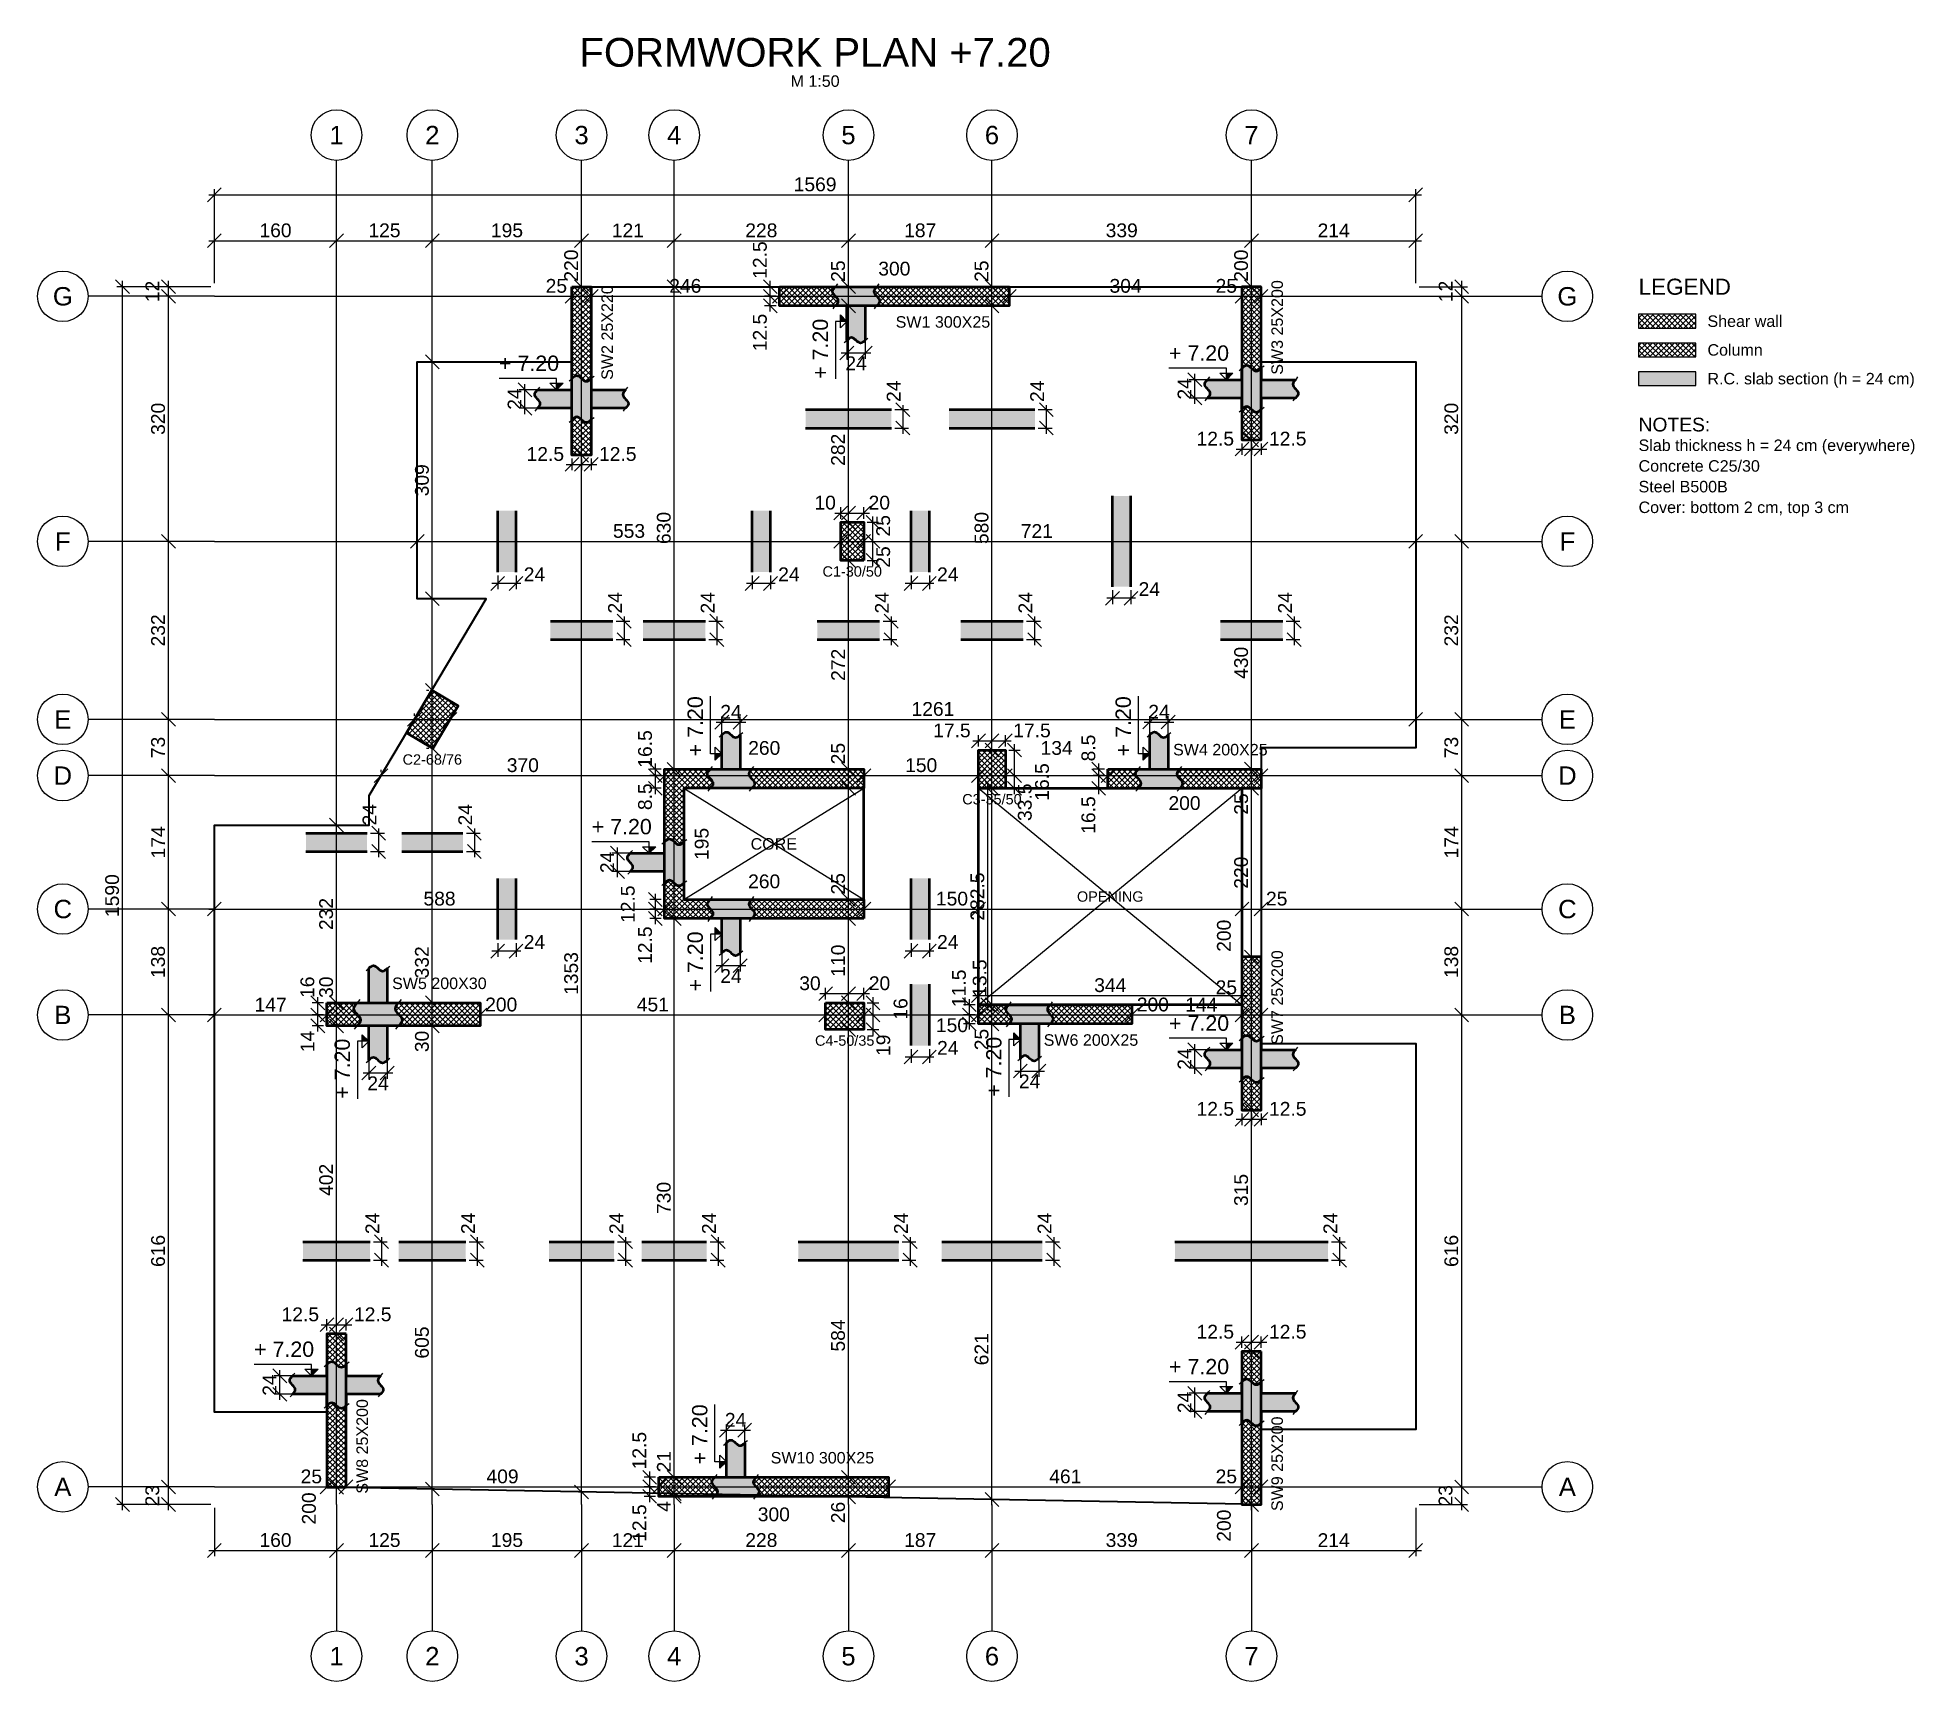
# Model space of a CAD drawing. Header units: millimetres. Extents: x -231 to 4719, y -2977 to 4533.
# Drawn here: x -231 to 2220, y 2386 to 4533 of the extents above; entities that cross this region are included whole.
import ezdxf
from ezdxf.enums import TextEntityAlignment as Align

# ---------------------------------------------------------------- set-up
doc = ezdxf.new("R2010")
doc.units = ezdxf.units.MM
for name, color, linetype, lineweight in [('COLUMN', 4, 'Continuous', 50), ('OPENING', 90, 'Continuous', 50), ('SLAB', 3, 'Continuous', 35), ('WALL', 1, 'Continuous', 50)]:
    doc.layers.add(name, color=color, linetype=linetype, lineweight=lineweight)
for name, color, linetype in [('FW_AXIS', 7, 'Continuous'), ('FW_COLUMN_HATCH', 8, 'Continuous'), ('FW_DIM', 7, 'Continuous'), ('FW_OPENING', 1, 'Continuous'), ('FW_SLAB_SECTION', 8, 'Continuous'), ('FW_TEXT', 7, 'Continuous'), ('FW_WALL_HATCH', 8, 'Continuous'), ('FW_WALL_SECTION', 8, 'Continuous')]:
    doc.layers.add(name, color=color, linetype=linetype)
doc.styles.add('REBAR_TXT', font='arial.ttf')
doc.styles.get("Standard").update_dxf_attribs({"font": 'arial.ttf'})
doc.dimstyles.new('FW_DIM', dxfattribs={"dimtxt": 18, "dimasz": 9, "dimexe": 7.5, "dimexo": 4.5, "dimgap": 4.5, "dimtad": 1, "dimdec": 0, "dimtxsty": 'Standard', "dimtsz": 9, "dimcen": 2.5, "dimdle": 7.5, "dimclrd": 256, "dimclre": 256, "dimclrt": 7, "dimazin": 3, "dimtfac": 1, "dimtmove": 2, "dimatfit": 3})

msp = doc.modelspace()

# ---------------------------------------------------------------- texts
at = {"layer": 'FW_AXIS', "color": 7, "style": 'REBAR_TXT'}
for s, p in [('1', (159.5, 4405.3)), ('2', (284.6, 4405.3)), ('3', (479.5, 4405.3)), ('4', (600.5, 4405.3)), ('5', (828.1, 4405.3)), ('6', (1015.5, 4405.3)), ('7', (1354.5, 4405.3)), ('G', (-198, 4194.8)), ('G', (1767, 4194.8)), ('F', (-198, 3874.8)), ('F', (1767, 3874.8)), ('E', (-198, 3642.4)), ('E', (1767, 3642.4)), ('D', (-198, 3569)), ('D', (1767, 3569)), ('C', (-198, 3394.8)), ('C', (1767, 3394.8)), ('B', (-198, 3256.5)), ('B', (1767, 3256.5)), ('A', (-198, 2640.4)), ('A', (1767, 2640.4)), ('1', (159.5, 2419.3)), ('2', (284.6, 2419.3)), ('3', (479.5, 2419.3)), ('4', (600.5, 2419.3)), ('5', (828.1, 2419.3)), ('6', (1015.5, 2419.3)), ('7', (1354.5, 2419.3))]:
    msp.add_text(s, height=24, dxfattribs=at).set_placement(p, align=Align.MIDDLE_CENTER)
at = {"layer": 'FW_TEXT', "color": 7, "style": 'REBAR_TXT'}
for s, height, p in [('FORMWORK PLAN +7.20', 37.5, (784.5, 4513.3)), ('M 1:50', 15, (784.5, 4475.8)), ('CORE', 15, (730.6, 3479.8)), ('OPENING', 13.5, (1170, 3411.1))]:
    msp.add_text(s, height=height, dxfattribs=at).set_placement(p, align=Align.MIDDLE_CENTER)
for s, height, p in [('LEGEND', 21, (1860, 4207.3)), ('Shear wall', 15, (1950, 4162.3)), ('Column', 15, (1950, 4124.8)), ('R.C. slab section (h = 24 cm)', 15, (1950, 4087.3)), ('NOTES:', 18, (1860, 4027.3)), ('Slab thickness h = 24 cm (everywhere)', 15, (1860, 4000.3)), ('Concrete C25/30', 15, (1860, 3973.3)), ('Steel B500B', 15, (1860, 3946.3)), ('Cover: bottom 2 cm, top 3 cm', 15, (1860, 3919.3))]:
    msp.add_text(s, height=height, dxfattribs=at).set_placement(p, align=Align.MIDDLE_LEFT)
for s, p in [('SW2 25X220', (505.5, 4147.5)), ('SW3 25X200', (1380.5, 4154.1)), ('SW7 25X200', (1380.5, 3279.2)), ('SW8 25X200', (185.5, 2693.2)), ('SW9 25X200', (1380.5, 2670.5))]:
    msp.add_text(s, height=15, rotation=90, dxfattribs=at).set_placement(p, align=Align.TOP_CENTER)
for s, height, p in [('SW1 300X25', 15, (951.5, 4168.8)), ('C1-30/50', 13.5, (833, 3842.3)), ('C2-68/76', 13.5, (284.6, 3596.8)), ('C3-35/50', 13.5, (1015.5, 3544.9)), ('C4-50/35', 13.5, (823.2, 3229.8)), ('SW6 200X25', 15, (1144.8, 3231.3))]:
    msp.add_text(s, height=height, dxfattribs=at).set_placement(p, align=Align.TOP_CENTER)
for s, p in [('SW4 200X25', (1313.8, 3590.9)), ('SW5 200X30', (293.8, 3285.8)), ('SW10 300X25', (794.1, 2666.4))]:
    msp.add_text(s, height=15, dxfattribs=at).set_placement(p, align=Align.BOTTOM_CENTER)
at = {"layer": 'FW_WALL_SECTION', "color": 7, "style": 'REBAR_TXT'}
for p in [(807.3, 4087), (643.9, 3287.1), (182.9, 3147.1), (1033.9, 3149.6)]:
    msp.add_text('+ 7.20', height=20, rotation=90, dxfattribs=at).set_placement(p, align=Align.BOTTOM_LEFT)
for p in [(1246.7, 4104.7), (371.7, 4091.4), (492.8, 3486.4), (1246.8, 3229.8), (51.8, 2804.1), (1246.8, 2781.4)]:
    msp.add_text('+ 7.20', height=20, dxfattribs=at).set_placement(p, align=Align.BOTTOM_LEFT)
for p in [(643.9, 3672.6), (1202.9, 3672.6), (649.8, 2748.1)]:
    msp.add_text('+ 7.20', height=20, rotation=90, dxfattribs=at).set_placement(p, align=Align.BOTTOM_RIGHT)

# ---------------------------------------------------------------- blocks, each defined once
blk = doc.blocks.new('_OBLIQUE')
at = {"color": 0, "linetype": 'BYBLOCK'}
blk.add_line((-0.5, -0.5), (0.5, 0.5), dxfattribs=at)
blk = doc.blocks.new('*D1')
for p, q in [((668.6, 2657.4), (668.6, 2721.9)), ((692.6, 2657.4), (692.6, 2721.9)), ((661.1, 2714.4), (700.1, 2714.4))]:
    blk.add_line(p, q)
at = {"layer": 'Defpoints'}
for p in [(668.6, 2714.4), (668.6, 2652.9), (692.6, 2652.9)]:
    blk.add_point(p, dxfattribs=at)
at = {"layer": 'FW_DIM', "xscale": 18, "yscale": 18}
for p in [(668.6, 2714.4), (692.6, 2714.4)]:
    blk.add_blockref('_OBLIQUE', p, dxfattribs=at)
at = {"layer": 'FW_DIM', "color": 7, "insert": (680.6, 2727.9), "char_height": 18, "attachment_point": 5}
blk.add_mtext('24', dxfattribs=at)
blk = doc.blocks.new('*D2')
for p, q in [((142.5, 2785.3), (78, 2785.3)), ((85.5, 2753.8), (85.5, 2792.8)), ((142.5, 2761.3), (78, 2761.3))]:
    blk.add_line(p, q)
at = {"layer": 'Defpoints'}
for p in [(147, 2785.3), (85.5, 2761.3), (147, 2761.3)]:
    blk.add_point(p, dxfattribs=at)
at = {"layer": 'FW_DIM', "xscale": 18, "yscale": 18, "rotation": 90}
for p in [(85.5, 2785.3), (85.5, 2761.3)]:
    blk.add_blockref('_OBLIQUE', p, dxfattribs=at)
at = {"layer": 'FW_DIM', "color": 7, "insert": (72, 2773.3), "char_height": 18, "attachment_point": 5, "rotation": 90}
blk.add_mtext('24', dxfattribs=at)
blk = doc.blocks.new('*D3')
for p, q in [((201.7, 3237.8), (201.7, 3173.3)), ((225.7, 3237.8), (225.7, 3173.3)), ((194.2, 3180.8), (233.2, 3180.8))]:
    blk.add_line(p, q)
at = {"layer": 'Defpoints'}
for p in [(201.7, 3242.3), (225.7, 3242.3), (201.7, 3180.8)]:
    blk.add_point(p, dxfattribs=at)
at = {"layer": 'FW_DIM', "xscale": 18, "yscale": 18}
for p in [(201.7, 3180.8), (225.7, 3180.8)]:
    blk.add_blockref('_OBLIQUE', p, dxfattribs=at)
at = {"layer": 'FW_DIM', "color": 7, "insert": (213.7, 3167.3), "char_height": 18, "attachment_point": 5}
blk.add_mtext('24', dxfattribs=at)
blk = doc.blocks.new('*D4')
for p, q in [((662.7, 3377.9), (662.7, 3313.4)), ((686.7, 3377.9), (686.7, 3313.4)), ((655.2, 3320.9), (694.2, 3320.9))]:
    blk.add_line(p, q)
at = {"layer": 'Defpoints'}
for p in [(662.7, 3382.4), (686.7, 3382.4), (662.7, 3320.9)]:
    blk.add_point(p, dxfattribs=at)
at = {"layer": 'FW_DIM', "xscale": 18, "yscale": 18}
for p in [(662.7, 3320.9), (686.7, 3320.9)]:
    blk.add_blockref('_OBLIQUE', p, dxfattribs=at)
at = {"layer": 'FW_DIM', "color": 7, "insert": (674.7, 3307.4), "char_height": 18, "attachment_point": 5}
blk.add_mtext('24', dxfattribs=at)
blk = doc.blocks.new('*D5')
for p, q in [((655.2, 3638.8), (694.2, 3638.8)), ((662.7, 3581.8), (662.7, 3646.3)), ((686.7, 3581.8), (686.7, 3646.3))]:
    blk.add_line(p, q)
at = {"layer": 'Defpoints'}
for p in [(662.7, 3638.8), (662.7, 3577.3), (686.7, 3577.3)]:
    blk.add_point(p, dxfattribs=at)
at = {"layer": 'FW_DIM', "xscale": 18, "yscale": 18}
for p in [(662.7, 3638.8), (686.7, 3638.8)]:
    blk.add_blockref('_OBLIQUE', p, dxfattribs=at)
at = {"layer": 'FW_DIM', "color": 7, "insert": (674.7, 3652.3), "char_height": 18, "attachment_point": 5}
blk.add_mtext('24', dxfattribs=at)
blk = doc.blocks.new('*D6')
for p, q in [((583.5, 3467.7), (519, 3467.7)), ((526.5, 3436.2), (526.5, 3475.2)), ((583.5, 3443.7), (519, 3443.7))]:
    blk.add_line(p, q)
at = {"layer": 'Defpoints'}
for p in [(588, 3467.7), (526.5, 3443.7), (588, 3443.7)]:
    blk.add_point(p, dxfattribs=at)
at = {"layer": 'FW_DIM', "xscale": 18, "yscale": 18, "rotation": 90}
for p in [(526.5, 3467.7), (526.5, 3443.7)]:
    blk.add_blockref('_OBLIQUE', p, dxfattribs=at)
at = {"layer": 'FW_DIM', "color": 7, "insert": (513, 3455.7), "char_height": 18, "attachment_point": 5, "rotation": 90}
blk.add_mtext('24', dxfattribs=at)
blk = doc.blocks.new('*D7')
for p, q in [((462.5, 4072.6), (398, 4072.6)), ((405.5, 4041.1), (405.5, 4080.1)), ((462.5, 4048.6), (398, 4048.6))]:
    blk.add_line(p, q)
at = {"layer": 'Defpoints'}
for p in [(467, 4072.6), (405.5, 4048.6), (467, 4048.6)]:
    blk.add_point(p, dxfattribs=at)
at = {"layer": 'FW_DIM', "xscale": 18, "yscale": 18, "rotation": 90}
for p in [(405.5, 4072.6), (405.5, 4048.6)]:
    blk.add_blockref('_OBLIQUE', p, dxfattribs=at)
at = {"layer": 'FW_DIM', "color": 7, "insert": (392, 4060.6), "char_height": 18, "attachment_point": 5, "rotation": 90}
blk.add_mtext('24', dxfattribs=at)
blk = doc.blocks.new('*D8')
for p, q in [((826, 4177.8), (826, 4113.3)), ((850, 4177.8), (850, 4113.3)), ((818.5, 4120.8), (857.5, 4120.8))]:
    blk.add_line(p, q)
at = {"layer": 'Defpoints'}
for p in [(826, 4182.3), (850, 4182.3), (826, 4120.8)]:
    blk.add_point(p, dxfattribs=at)
at = {"layer": 'FW_DIM', "xscale": 18, "yscale": 18}
for p in [(826, 4120.8), (850, 4120.8)]:
    blk.add_blockref('_OBLIQUE', p, dxfattribs=at)
at = {"layer": 'FW_DIM', "color": 7, "insert": (838, 4107.3), "char_height": 18, "attachment_point": 5}
blk.add_mtext('24', dxfattribs=at)
blk = doc.blocks.new('*D9')
for p, q in [((1280.5, 2731.1), (1280.5, 2770.1)), ((1337.5, 2762.6), (1273, 2762.6)), ((1337.5, 2738.6), (1273, 2738.6))]:
    blk.add_line(p, q)
at = {"layer": 'Defpoints'}
for p in [(1342, 2762.6), (1280.5, 2738.6), (1342, 2738.6)]:
    blk.add_point(p, dxfattribs=at)
at = {"layer": 'FW_DIM', "xscale": 18, "yscale": 18, "rotation": 90}
for p in [(1280.5, 2762.6), (1280.5, 2738.6)]:
    blk.add_blockref('_OBLIQUE', p, dxfattribs=at)
at = {"layer": 'FW_DIM', "color": 7, "insert": (1267, 2750.6), "char_height": 18, "attachment_point": 5, "rotation": 90}
blk.add_mtext('24', dxfattribs=at)
blk = doc.blocks.new('*D10')
for p, q in [((1280.5, 3179.5), (1280.5, 3218.5)), ((1337.5, 3211), (1273, 3211)), ((1337.5, 3187), (1273, 3187))]:
    blk.add_line(p, q)
at = {"layer": 'Defpoints'}
for p in [(1280.5, 3187), (1342, 3211), (1342, 3187)]:
    blk.add_point(p, dxfattribs=at)
at = {"layer": 'FW_DIM', "xscale": 18, "yscale": 18, "rotation": 90}
for p in [(1280.5, 3211), (1280.5, 3187)]:
    blk.add_blockref('_OBLIQUE', p, dxfattribs=at)
at = {"layer": 'FW_DIM', "color": 7, "insert": (1267, 3199), "char_height": 18, "attachment_point": 5, "rotation": 90}
blk.add_mtext('24', dxfattribs=at)
blk = doc.blocks.new('*D11')
for p, q in [((1052.7, 3240.3), (1052.7, 3175.8)), ((1076.7, 3240.3), (1076.7, 3175.8)), ((1045.2, 3183.3), (1084.2, 3183.3))]:
    blk.add_line(p, q)
at = {"layer": 'Defpoints'}
for p in [(1052.7, 3244.8), (1076.7, 3244.8), (1052.7, 3183.3)]:
    blk.add_point(p, dxfattribs=at)
at = {"layer": 'FW_DIM', "xscale": 18, "yscale": 18}
for p in [(1052.7, 3183.3), (1076.7, 3183.3)]:
    blk.add_blockref('_OBLIQUE', p, dxfattribs=at)
at = {"layer": 'FW_DIM', "color": 7, "insert": (1064.7, 3169.8), "char_height": 18, "attachment_point": 5}
blk.add_mtext('24', dxfattribs=at)
blk = doc.blocks.new('*D12')
for p, q in [((1214.2, 3638.9), (1253.2, 3638.9)), ((1221.7, 3581.9), (1221.7, 3646.4)), ((1245.7, 3581.9), (1245.7, 3646.4))]:
    blk.add_line(p, q)
at = {"layer": 'Defpoints'}
for p in [(1221.7, 3638.9), (1221.7, 3577.4), (1245.7, 3577.4)]:
    blk.add_point(p, dxfattribs=at)
at = {"layer": 'FW_DIM', "xscale": 18, "yscale": 18}
for p in [(1221.7, 3638.9), (1245.7, 3638.9)]:
    blk.add_blockref('_OBLIQUE', p, dxfattribs=at)
at = {"layer": 'FW_DIM', "color": 7, "insert": (1233.7, 3652.4), "char_height": 18, "attachment_point": 5}
blk.add_mtext('24', dxfattribs=at)
blk = doc.blocks.new('*D13')
for p, q in [((1337.5, 4085.9), (1273, 4085.9)), ((1280.5, 4054.4), (1280.5, 4093.4)), ((1337.5, 4061.9), (1273, 4061.9))]:
    blk.add_line(p, q)
at = {"layer": 'Defpoints'}
for p in [(1342, 4085.9), (1280.5, 4061.9), (1342, 4061.9)]:
    blk.add_point(p, dxfattribs=at)
at = {"layer": 'FW_DIM', "xscale": 18, "yscale": 18, "rotation": 90}
for p in [(1280.5, 4085.9), (1280.5, 4061.9)]:
    blk.add_blockref('_OBLIQUE', p, dxfattribs=at)
at = {"layer": 'FW_DIM', "color": 7, "insert": (1267, 4073.9), "char_height": 18, "attachment_point": 5, "rotation": 90}
blk.add_mtext('24', dxfattribs=at)
blk = doc.blocks.new('*D14')
for p, q in [((909.8, 3212), (909.8, 3194)), ((933.8, 3212), (933.8, 3194)), ((939.8, 3201.5), (902.3, 3201.5))]:
    blk.add_line(p, q)
at = {"layer": 'Defpoints'}
for p in [(909.8, 3216.5), (933.8, 3216.5), (909.8, 3201.5)]:
    blk.add_point(p, dxfattribs=at)
at = {"layer": 'FW_DIM', "xscale": 18, "yscale": 18}
for p in [(909.8, 3201.5), (933.8, 3201.5)]:
    blk.add_blockref('_OBLIQUE', p, dxfattribs=at)
at = {"layer": 'FW_DIM', "color": 7, "insert": (957.8, 3213.5), "char_height": 18, "attachment_point": 5}
blk.add_mtext('24', dxfattribs=at)
blk = doc.blocks.new('*D15')
for p, q in [((400, 3339.8), (362.5, 3339.8)), ((370, 3350.3), (370, 3332.3)), ((394, 3350.3), (394, 3332.3))]:
    blk.add_line(p, q)
at = {"layer": 'Defpoints'}
for p in [(370, 3354.8), (370, 3339.8), (394, 3354.8)]:
    blk.add_point(p, dxfattribs=at)
at = {"layer": 'FW_DIM', "xscale": 18, "yscale": 18}
for p in [(370, 3339.8), (394, 3339.8)]:
    blk.add_blockref('_OBLIQUE', p, dxfattribs=at)
at = {"layer": 'FW_DIM', "color": 7, "insert": (418, 3351.8), "char_height": 18, "attachment_point": 5}
blk.add_mtext('24', dxfattribs=at)
blk = doc.blocks.new('*D16')
for p, q in [((939.8, 3339.8), (902.3, 3339.8)), ((909.8, 3350.3), (909.8, 3332.3)), ((933.8, 3350.3), (933.8, 3332.3))]:
    blk.add_line(p, q)
at = {"layer": 'Defpoints'}
for p in [(909.8, 3354.8), (909.8, 3339.8), (933.8, 3354.8)]:
    blk.add_point(p, dxfattribs=at)
at = {"layer": 'FW_DIM', "xscale": 18, "yscale": 18}
for p in [(909.8, 3339.8), (933.8, 3339.8)]:
    blk.add_blockref('_OBLIQUE', p, dxfattribs=at)
at = {"layer": 'FW_DIM', "color": 7, "insert": (957.8, 3351.8), "char_height": 18, "attachment_point": 5}
blk.add_mtext('24', dxfattribs=at)
blk = doc.blocks.new('*D17')
for p, q in [((370, 3830.3), (370, 3812.3)), ((394, 3830.3), (394, 3812.3)), ((400, 3819.8), (362.5, 3819.8))]:
    blk.add_line(p, q)
at = {"layer": 'Defpoints'}
for p in [(370, 3834.8), (394, 3834.8), (370, 3819.8)]:
    blk.add_point(p, dxfattribs=at)
at = {"layer": 'FW_DIM', "xscale": 18, "yscale": 18}
for p in [(370, 3819.8), (394, 3819.8)]:
    blk.add_blockref('_OBLIQUE', p, dxfattribs=at)
at = {"layer": 'FW_DIM', "color": 7, "insert": (418, 3831.8), "char_height": 18, "attachment_point": 5}
blk.add_mtext('24', dxfattribs=at)
blk = doc.blocks.new('*D18')
for p, q in [((702.3, 3830.3), (702.3, 3812.3)), ((726.3, 3830.3), (726.3, 3812.3)), ((732.3, 3819.8), (694.8, 3819.8))]:
    blk.add_line(p, q)
at = {"layer": 'Defpoints'}
for p in [(702.3, 3834.8), (726.3, 3834.8), (702.3, 3819.8)]:
    blk.add_point(p, dxfattribs=at)
at = {"layer": 'FW_DIM', "xscale": 18, "yscale": 18}
for p in [(702.3, 3819.8), (726.3, 3819.8)]:
    blk.add_blockref('_OBLIQUE', p, dxfattribs=at)
at = {"layer": 'FW_DIM', "color": 7, "insert": (750.3, 3831.8), "char_height": 18, "attachment_point": 5}
blk.add_mtext('24', dxfattribs=at)
blk = doc.blocks.new('*D19')
for p, q in [((909.8, 3830.3), (909.8, 3812.3)), ((933.8, 3830.3), (933.8, 3812.3)), ((939.8, 3819.8), (902.3, 3819.8))]:
    blk.add_line(p, q)
at = {"layer": 'Defpoints'}
for p in [(909.8, 3834.8), (933.8, 3834.8), (909.8, 3819.8)]:
    blk.add_point(p, dxfattribs=at)
at = {"layer": 'FW_DIM', "xscale": 18, "yscale": 18}
for p in [(909.8, 3819.8), (933.8, 3819.8)]:
    blk.add_blockref('_OBLIQUE', p, dxfattribs=at)
at = {"layer": 'FW_DIM', "color": 7, "insert": (957.8, 3831.8), "char_height": 18, "attachment_point": 5}
blk.add_mtext('24', dxfattribs=at)
blk = doc.blocks.new('*D20')
for p, q in [((1203, 3800.5), (1165.5, 3800.5)), ((1173, 3811), (1173, 3793)), ((1197, 3811), (1197, 3793))]:
    blk.add_line(p, q)
at = {"layer": 'Defpoints'}
for p in [(1173, 3815.5), (1173, 3800.5), (1197, 3815.5)]:
    blk.add_point(p, dxfattribs=at)
at = {"layer": 'FW_DIM', "xscale": 18, "yscale": 18}
for p in [(1173, 3800.5), (1197, 3800.5)]:
    blk.add_blockref('_OBLIQUE', p, dxfattribs=at)
at = {"layer": 'FW_DIM', "color": 7, "insert": (1221, 3812.5), "char_height": 18, "attachment_point": 5}
blk.add_mtext('24', dxfattribs=at)
blk = doc.blocks.new('*D21')
for p, q in [((218.3, 2966.4), (218.3, 2928.9)), ((207.8, 2960.4), (225.8, 2960.4)), ((207.8, 2936.4), (225.8, 2936.4))]:
    blk.add_line(p, q)
at = {"layer": 'Defpoints'}
for p in [(203.3, 2960.4), (203.3, 2936.4), (218.3, 2936.4)]:
    blk.add_point(p, dxfattribs=at)
at = {"layer": 'FW_DIM', "xscale": 18, "yscale": 18, "rotation": 90}
for p in [(218.3, 2960.4), (218.3, 2936.4)]:
    blk.add_blockref('_OBLIQUE', p, dxfattribs=at)
at = {"layer": 'FW_DIM', "color": 7, "insert": (206.3, 2984.4), "char_height": 18, "attachment_point": 5, "rotation": 90}
blk.add_mtext('24', dxfattribs=at)
blk = doc.blocks.new('*D22')
for p, q in [((204, 3493.9), (222, 3493.9)), ((214.5, 3499.9), (214.5, 3462.4)), ((204, 3469.9), (222, 3469.9))]:
    blk.add_line(p, q)
at = {"layer": 'Defpoints'}
for p in [(199.5, 3493.9), (199.5, 3469.9), (214.5, 3469.9)]:
    blk.add_point(p, dxfattribs=at)
at = {"layer": 'FW_DIM', "xscale": 18, "yscale": 18, "rotation": 90}
for p in [(214.5, 3493.9), (214.5, 3469.9)]:
    blk.add_blockref('_OBLIQUE', p, dxfattribs=at)
at = {"layer": 'FW_DIM', "color": 7, "insert": (202.5, 3517.9), "char_height": 18, "attachment_point": 5, "rotation": 90}
blk.add_mtext('24', dxfattribs=at)
blk = doc.blocks.new('*D23')
for p, q in [((343.3, 2966.4), (343.3, 2928.9)), ((332.8, 2960.4), (350.8, 2960.4)), ((332.8, 2936.4), (350.8, 2936.4))]:
    blk.add_line(p, q)
at = {"layer": 'Defpoints'}
for p in [(328.3, 2960.4), (328.3, 2936.4), (343.3, 2936.4)]:
    blk.add_point(p, dxfattribs=at)
at = {"layer": 'FW_DIM', "xscale": 18, "yscale": 18, "rotation": 90}
for p in [(343.3, 2960.4), (343.3, 2936.4)]:
    blk.add_blockref('_OBLIQUE', p, dxfattribs=at)
at = {"layer": 'FW_DIM', "color": 7, "insert": (331.3, 2984.4), "char_height": 18, "attachment_point": 5, "rotation": 90}
blk.add_mtext('24', dxfattribs=at)
blk = doc.blocks.new('*D24')
for p, q in [((329.1, 3493.9), (347.1, 3493.9)), ((339.6, 3499.9), (339.6, 3462.4)), ((329.1, 3469.9), (347.1, 3469.9))]:
    blk.add_line(p, q)
at = {"layer": 'Defpoints'}
for p in [(324.6, 3493.9), (324.6, 3469.9), (339.6, 3469.9)]:
    blk.add_point(p, dxfattribs=at)
at = {"layer": 'FW_DIM', "xscale": 18, "yscale": 18, "rotation": 90}
for p in [(339.6, 3493.9), (339.6, 3469.9)]:
    blk.add_blockref('_OBLIQUE', p, dxfattribs=at)
at = {"layer": 'FW_DIM', "color": 7, "insert": (327.6, 3517.9), "char_height": 18, "attachment_point": 5, "rotation": 90}
blk.add_mtext('24', dxfattribs=at)
blk = doc.blocks.new('*D25')
for p, q in [((536.9, 2966.4), (536.9, 2928.9)), ((526.4, 2960.4), (544.4, 2960.4)), ((526.4, 2936.4), (544.4, 2936.4))]:
    blk.add_line(p, q)
at = {"layer": 'Defpoints'}
for p in [(521.9, 2960.4), (521.9, 2936.4), (536.9, 2936.4)]:
    blk.add_point(p, dxfattribs=at)
at = {"layer": 'FW_DIM', "xscale": 18, "yscale": 18, "rotation": 90}
for p in [(536.9, 2960.4), (536.9, 2936.4)]:
    blk.add_blockref('_OBLIQUE', p, dxfattribs=at)
at = {"layer": 'FW_DIM', "color": 7, "insert": (524.9, 2984.4), "char_height": 18, "attachment_point": 5, "rotation": 90}
blk.add_mtext('24', dxfattribs=at)
blk = doc.blocks.new('*D26')
for p, q in [((535.2, 3776.6), (535.2, 3739.1)), ((524.7, 3770.6), (542.7, 3770.6)), ((524.7, 3746.6), (542.7, 3746.6))]:
    blk.add_line(p, q)
at = {"layer": 'Defpoints'}
for p in [(520.2, 3770.6), (520.2, 3746.6), (535.2, 3746.6)]:
    blk.add_point(p, dxfattribs=at)
at = {"layer": 'FW_DIM', "xscale": 18, "yscale": 18, "rotation": 90}
for p in [(535.2, 3770.6), (535.2, 3746.6)]:
    blk.add_blockref('_OBLIQUE', p, dxfattribs=at)
at = {"layer": 'FW_DIM', "color": 7, "insert": (523.2, 3794.6), "char_height": 18, "attachment_point": 5, "rotation": 90}
blk.add_mtext('24', dxfattribs=at)
blk = doc.blocks.new('*D27')
for p, q in [((657.9, 2966.4), (657.9, 2928.9)), ((647.4, 2960.4), (665.4, 2960.4)), ((647.4, 2936.4), (665.4, 2936.4))]:
    blk.add_line(p, q)
at = {"layer": 'Defpoints'}
for p in [(642.9, 2960.4), (642.9, 2936.4), (657.9, 2936.4)]:
    blk.add_point(p, dxfattribs=at)
at = {"layer": 'FW_DIM', "xscale": 18, "yscale": 18, "rotation": 90}
for p in [(657.9, 2960.4), (657.9, 2936.4)]:
    blk.add_blockref('_OBLIQUE', p, dxfattribs=at)
at = {"layer": 'FW_DIM', "color": 7, "insert": (645.9, 2984.4), "char_height": 18, "attachment_point": 5, "rotation": 90}
blk.add_mtext('24', dxfattribs=at)
blk = doc.blocks.new('*D28')
for p, q in [((656.2, 3776.6), (656.2, 3739.1)), ((645.7, 3770.6), (663.7, 3770.6)), ((645.7, 3746.6), (663.7, 3746.6))]:
    blk.add_line(p, q)
at = {"layer": 'Defpoints'}
for p in [(641.2, 3770.6), (641.2, 3746.6), (656.2, 3746.6)]:
    blk.add_point(p, dxfattribs=at)
at = {"layer": 'FW_DIM', "xscale": 18, "yscale": 18, "rotation": 90}
for p in [(656.2, 3770.6), (656.2, 3746.6)]:
    blk.add_blockref('_OBLIQUE', p, dxfattribs=at)
at = {"layer": 'FW_DIM', "color": 7, "insert": (644.2, 3794.6), "char_height": 18, "attachment_point": 5, "rotation": 90}
blk.add_mtext('24', dxfattribs=at)
blk = doc.blocks.new('*D29')
for p, q in [((908.7, 2966.4), (908.7, 2928.9)), ((898.2, 2960.4), (916.2, 2960.4)), ((898.2, 2936.4), (916.2, 2936.4))]:
    blk.add_line(p, q)
at = {"layer": 'Defpoints'}
for p in [(893.7, 2960.4), (893.7, 2936.4), (908.7, 2936.4)]:
    blk.add_point(p, dxfattribs=at)
at = {"layer": 'FW_DIM', "xscale": 18, "yscale": 18, "rotation": 90}
for p in [(908.7, 2960.4), (908.7, 2936.4)]:
    blk.add_blockref('_OBLIQUE', p, dxfattribs=at)
at = {"layer": 'FW_DIM', "color": 7, "insert": (896.7, 2984.4), "char_height": 18, "attachment_point": 5, "rotation": 90}
blk.add_mtext('24', dxfattribs=at)
blk = doc.blocks.new('*D30')
for p, q in [((883.8, 3776.6), (883.8, 3739.1)), ((873.3, 3770.6), (891.3, 3770.6)), ((873.3, 3746.6), (891.3, 3746.6))]:
    blk.add_line(p, q)
at = {"layer": 'Defpoints'}
for p in [(868.8, 3770.6), (868.8, 3746.6), (883.8, 3746.6)]:
    blk.add_point(p, dxfattribs=at)
at = {"layer": 'FW_DIM', "xscale": 18, "yscale": 18, "rotation": 90}
for p in [(883.8, 3770.6), (883.8, 3746.6)]:
    blk.add_blockref('_OBLIQUE', p, dxfattribs=at)
at = {"layer": 'FW_DIM', "color": 7, "insert": (871.8, 3794.6), "char_height": 18, "attachment_point": 5, "rotation": 90}
blk.add_mtext('24', dxfattribs=at)
blk = doc.blocks.new('*D31')
for p, q in [((888.6, 4046.8), (906.6, 4046.8)), ((899.1, 4052.8), (899.1, 4015.3)), ((888.6, 4022.8), (906.6, 4022.8))]:
    blk.add_line(p, q)
at = {"layer": 'Defpoints'}
for p in [(884.1, 4046.8), (884.1, 4022.8), (899.1, 4022.8)]:
    blk.add_point(p, dxfattribs=at)
at = {"layer": 'FW_DIM', "xscale": 18, "yscale": 18, "rotation": 90}
for p in [(899.1, 4046.8), (899.1, 4022.8)]:
    blk.add_blockref('_OBLIQUE', p, dxfattribs=at)
at = {"layer": 'FW_DIM', "color": 7, "insert": (887.1, 4070.8), "char_height": 18, "attachment_point": 5, "rotation": 90}
blk.add_mtext('24', dxfattribs=at)
blk = doc.blocks.new('*D32')
for p, q in [((1096.1, 2966.4), (1096.1, 2928.9)), ((1085.6, 2960.4), (1103.6, 2960.4)), ((1085.6, 2936.4), (1103.6, 2936.4))]:
    blk.add_line(p, q)
at = {"layer": 'Defpoints'}
for p in [(1081.1, 2960.4), (1081.1, 2936.4), (1096.1, 2936.4)]:
    blk.add_point(p, dxfattribs=at)
at = {"layer": 'FW_DIM', "xscale": 18, "yscale": 18, "rotation": 90}
for p in [(1096.1, 2960.4), (1096.1, 2936.4)]:
    blk.add_blockref('_OBLIQUE', p, dxfattribs=at)
at = {"layer": 'FW_DIM', "color": 7, "insert": (1084.1, 2984.4), "char_height": 18, "attachment_point": 5, "rotation": 90}
blk.add_mtext('24', dxfattribs=at)
blk = doc.blocks.new('*D33')
for p, q in [((1071.2, 3776.6), (1071.2, 3739.1)), ((1060.7, 3770.6), (1078.7, 3770.6)), ((1060.7, 3746.6), (1078.7, 3746.6))]:
    blk.add_line(p, q)
at = {"layer": 'Defpoints'}
for p in [(1056.2, 3770.6), (1056.2, 3746.6), (1071.2, 3746.6)]:
    blk.add_point(p, dxfattribs=at)
at = {"layer": 'FW_DIM', "xscale": 18, "yscale": 18, "rotation": 90}
for p in [(1071.2, 3770.6), (1071.2, 3746.6)]:
    blk.add_blockref('_OBLIQUE', p, dxfattribs=at)
at = {"layer": 'FW_DIM', "color": 7, "insert": (1059.2, 3794.6), "char_height": 18, "attachment_point": 5, "rotation": 90}
blk.add_mtext('24', dxfattribs=at)
blk = doc.blocks.new('*D34')
for p, q in [((1076, 4046.8), (1094, 4046.8)), ((1086.5, 4052.8), (1086.5, 4015.3)), ((1076, 4022.8), (1094, 4022.8))]:
    blk.add_line(p, q)
at = {"layer": 'Defpoints'}
for p in [(1071.5, 4046.8), (1071.5, 4022.8), (1086.5, 4022.8)]:
    blk.add_point(p, dxfattribs=at)
at = {"layer": 'FW_DIM', "xscale": 18, "yscale": 18, "rotation": 90}
for p in [(1086.5, 4046.8), (1086.5, 4022.8)]:
    blk.add_blockref('_OBLIQUE', p, dxfattribs=at)
at = {"layer": 'FW_DIM', "color": 7, "insert": (1074.5, 4070.8), "char_height": 18, "attachment_point": 5, "rotation": 90}
blk.add_mtext('24', dxfattribs=at)
blk = doc.blocks.new('*D35')
for p, q in [((1469.5, 2966.4), (1469.5, 2928.9)), ((1459, 2960.4), (1477, 2960.4)), ((1459, 2936.4), (1477, 2936.4))]:
    blk.add_line(p, q)
at = {"layer": 'Defpoints'}
for p in [(1454.5, 2960.4), (1454.5, 2936.4), (1469.5, 2936.4)]:
    blk.add_point(p, dxfattribs=at)
at = {"layer": 'FW_DIM', "xscale": 18, "yscale": 18, "rotation": 90}
for p in [(1469.5, 2960.4), (1469.5, 2936.4)]:
    blk.add_blockref('_OBLIQUE', p, dxfattribs=at)
at = {"layer": 'FW_DIM', "color": 7, "insert": (1457.5, 2984.4), "char_height": 18, "attachment_point": 5, "rotation": 90}
blk.add_mtext('24', dxfattribs=at)
blk = doc.blocks.new('*D36')
for p, q in [((1410.2, 3776.6), (1410.2, 3739.1)), ((1399.7, 3770.6), (1417.7, 3770.6)), ((1399.7, 3746.6), (1417.7, 3746.6))]:
    blk.add_line(p, q)
at = {"layer": 'Defpoints'}
for p in [(1395.2, 3770.6), (1395.2, 3746.6), (1410.2, 3746.6)]:
    blk.add_point(p, dxfattribs=at)
at = {"layer": 'FW_DIM', "xscale": 18, "yscale": 18, "rotation": 90}
for p in [(1410.2, 3770.6), (1410.2, 3746.6)]:
    blk.add_blockref('_OBLIQUE', p, dxfattribs=at)
at = {"layer": 'FW_DIM', "color": 7, "insert": (1398.2, 3794.6), "char_height": 18, "attachment_point": 5, "rotation": 90}
blk.add_mtext('24', dxfattribs=at)
blk = doc.blocks.new('*D37')
for p, q in [((568.6, 2620.4), (568.6, 2647.9)), ((576.1, 2640.4), (561.1, 2640.4)), ((576.1, 2627.9), (561.1, 2627.9))]:
    blk.add_line(p, q)
at = {"layer": 'Defpoints'}
for p in [(568.6, 2627.9), (580.6, 2640.4), (580.6, 2627.9)]:
    blk.add_point(p, dxfattribs=at)
at = {"layer": 'FW_DIM', "xscale": 18, "yscale": 18, "rotation": 90}
for p in [(568.6, 2640.4), (568.6, 2627.9)]:
    blk.add_blockref('_OBLIQUE', p, dxfattribs=at)
at = {"layer": 'FW_DIM', "color": 7, "insert": (555.1, 2593.1), "char_height": 18, "attachment_point": 5, "rotation": 90}
blk.add_mtext('12.5', dxfattribs=at)
blk = doc.blocks.new('*D38')
for p, q in [((576.1, 2652.9), (561.1, 2652.9)), ((568.6, 2632.9), (568.6, 2660.4)), ((576.1, 2640.4), (561.1, 2640.4))]:
    blk.add_line(p, q)
at = {"layer": 'Defpoints'}
for p in [(580.6, 2652.9), (568.6, 2640.4), (580.6, 2640.4)]:
    blk.add_point(p, dxfattribs=at)
at = {"layer": 'FW_DIM', "xscale": 18, "yscale": 18, "rotation": 90}
for p in [(568.6, 2652.9), (568.6, 2640.4)]:
    blk.add_blockref('_OBLIQUE', p, dxfattribs=at)
at = {"layer": 'FW_DIM', "color": 7, "insert": (555.1, 2687.7), "char_height": 18, "attachment_point": 5, "rotation": 90}
blk.add_mtext('12.5', dxfattribs=at)
blk = doc.blocks.new('*D39')
for p, q in [((139.5, 2852), (167, 2852)), ((147, 2844.5), (147, 2859.5)), ((159.5, 2844.5), (159.5, 2859.5))]:
    blk.add_line(p, q)
at = {"layer": 'Defpoints'}
for p in [(147, 2852), (147, 2840), (159.5, 2840)]:
    blk.add_point(p, dxfattribs=at)
at = {"layer": 'FW_DIM', "xscale": 18, "yscale": 18}
for p in [(147, 2852), (159.5, 2852)]:
    blk.add_blockref('_OBLIQUE', p, dxfattribs=at)
at = {"layer": 'FW_DIM', "color": 7, "insert": (112.2, 2865.5), "char_height": 18, "attachment_point": 5}
blk.add_mtext('12.5', dxfattribs=at)
blk = doc.blocks.new('*D40')
for p, q in [((152, 2852), (179.5, 2852)), ((159.5, 2844.5), (159.5, 2859.5)), ((172, 2844.5), (172, 2859.5))]:
    blk.add_line(p, q)
at = {"layer": 'Defpoints'}
for p in [(159.5, 2852), (159.5, 2840), (172, 2840)]:
    blk.add_point(p, dxfattribs=at)
at = {"layer": 'FW_DIM', "xscale": 18, "yscale": 18}
for p in [(159.5, 2852), (172, 2852)]:
    blk.add_blockref('_OBLIQUE', p, dxfattribs=at)
at = {"layer": 'FW_DIM', "color": 7, "insert": (206.8, 2865.5), "char_height": 18, "attachment_point": 5}
blk.add_mtext('12.5', dxfattribs=at)
blk = doc.blocks.new('*D41')
for p, q in [((135, 3234.8), (135, 3264)), ((142.5, 3256.5), (127.5, 3256.5)), ((142.5, 3242.3), (127.5, 3242.3))]:
    blk.add_line(p, q)
at = {"layer": 'Defpoints'}
for p in [(135, 3242.3), (147, 3256.5), (147, 3242.3)]:
    blk.add_point(p, dxfattribs=at)
at = {"layer": 'FW_DIM', "xscale": 18, "yscale": 18, "rotation": 90}
for p in [(135, 3256.5), (135, 3242.3)]:
    blk.add_blockref('_OBLIQUE', p, dxfattribs=at)
at = {"layer": 'FW_DIM', "color": 7, "insert": (121.5, 3221.9), "char_height": 18, "attachment_point": 5, "rotation": 90}
blk.add_mtext('14', dxfattribs=at)
blk = doc.blocks.new('*D42')
for p, q in [((142.5, 3272.3), (127.5, 3272.3)), ((135, 3249), (135, 3279.8)), ((142.5, 3256.5), (127.5, 3256.5))]:
    blk.add_line(p, q)
at = {"layer": 'Defpoints'}
for p in [(147, 3272.3), (135, 3256.5), (147, 3256.5)]:
    blk.add_point(p, dxfattribs=at)
at = {"layer": 'FW_DIM', "xscale": 18, "yscale": 18, "rotation": 90}
for p in [(135, 3272.3), (135, 3256.5)]:
    blk.add_blockref('_OBLIQUE', p, dxfattribs=at)
at = {"layer": 'FW_DIM', "color": 7, "insert": (121.5, 3292.7), "char_height": 18, "attachment_point": 5, "rotation": 90}
blk.add_mtext('16', dxfattribs=at)
blk = doc.blocks.new('*D43')
for p, q in [((583.5, 3394.8), (568.5, 3394.8)), ((576, 3374.9), (576, 3402.3)), ((583.5, 3382.4), (568.5, 3382.4))]:
    blk.add_line(p, q)
at = {"layer": 'Defpoints'}
for p in [(588, 3394.8), (576, 3382.4), (588, 3382.4)]:
    blk.add_point(p, dxfattribs=at)
at = {"layer": 'FW_DIM', "xscale": 18, "yscale": 18, "rotation": 90}
for p in [(576, 3394.8), (576, 3382.4)]:
    blk.add_blockref('_OBLIQUE', p, dxfattribs=at)
at = {"layer": 'FW_DIM', "color": 7, "insert": (562.5, 3347.6), "char_height": 18, "attachment_point": 5, "rotation": 90}
blk.add_mtext('12.5', dxfattribs=at)
blk = doc.blocks.new('*D44')
for p, q in [((576, 3387.3), (576, 3414.8)), ((583.5, 3407.3), (568.5, 3407.3)), ((583.5, 3394.8), (568.5, 3394.8))]:
    blk.add_line(p, q)
at = {"layer": 'Defpoints'}
for p in [(576, 3394.8), (588, 3407.3), (588, 3394.8)]:
    blk.add_point(p, dxfattribs=at)
at = {"layer": 'FW_DIM', "xscale": 18, "yscale": 18, "rotation": 90}
for p in [(576, 3407.3), (576, 3394.8)]:
    blk.add_blockref('_OBLIQUE', p, dxfattribs=at)
at = {"layer": 'FW_DIM', "color": 7, "insert": (540, 3401.1), "char_height": 18, "attachment_point": 5, "rotation": 90}
blk.add_mtext('12.5', dxfattribs=at)
blk = doc.blocks.new('*D45')
for p, q in [((583.5, 3569), (568.5, 3569)), ((576, 3544.9), (576, 3576.5)), ((583.5, 3552.4), (568.5, 3552.4))]:
    blk.add_line(p, q)
at = {"layer": 'Defpoints'}
for p in [(588, 3569), (576, 3552.4), (588, 3552.4)]:
    blk.add_point(p, dxfattribs=at)
at = {"layer": 'FW_DIM', "xscale": 18, "yscale": 18, "rotation": 90}
for p in [(576, 3569), (576, 3552.4)]:
    blk.add_blockref('_OBLIQUE', p, dxfattribs=at)
at = {"layer": 'FW_DIM', "color": 7, "insert": (562.5, 3603.8), "char_height": 18, "attachment_point": 5, "rotation": 90}
blk.add_mtext('16.5', dxfattribs=at)
blk = doc.blocks.new('*D46')
for p, q in [((576, 3561.5), (576, 3584.8)), ((583.5, 3577.3), (568.5, 3577.3)), ((583.5, 3569), (568.5, 3569))]:
    blk.add_line(p, q)
at = {"layer": 'Defpoints'}
for p in [(576, 3569), (588, 3577.3), (588, 3569)]:
    blk.add_point(p, dxfattribs=at)
at = {"layer": 'FW_DIM', "xscale": 18, "yscale": 18, "rotation": 90}
for p in [(576, 3577.3), (576, 3569)]:
    blk.add_blockref('_OBLIQUE', p, dxfattribs=at)
at = {"layer": 'FW_DIM', "color": 7, "insert": (562.5, 3541.4), "char_height": 18, "attachment_point": 5, "rotation": 90}
blk.add_mtext('8.5', dxfattribs=at)
blk = doc.blocks.new('*D47')
for p, q in [((459.5, 3975.3), (487, 3975.3)), ((467, 3982.8), (467, 3967.8)), ((479.5, 3982.8), (479.5, 3967.8))]:
    blk.add_line(p, q)
at = {"layer": 'Defpoints'}
for p in [(467, 3987.3), (467, 3975.3), (479.5, 3987.3)]:
    blk.add_point(p, dxfattribs=at)
at = {"layer": 'FW_DIM', "xscale": 18, "yscale": 18}
for p in [(467, 3975.3), (479.5, 3975.3)]:
    blk.add_blockref('_OBLIQUE', p, dxfattribs=at)
at = {"layer": 'FW_DIM', "color": 7, "insert": (432.2, 3988.8), "char_height": 18, "attachment_point": 5}
blk.add_mtext('12.5', dxfattribs=at)
blk = doc.blocks.new('*D48')
for p, q in [((472, 3975.3), (499.5, 3975.3)), ((479.5, 3982.8), (479.5, 3967.8)), ((492, 3982.8), (492, 3967.8))]:
    blk.add_line(p, q)
at = {"layer": 'Defpoints'}
for p in [(479.5, 3987.3), (479.5, 3975.3), (492, 3987.3)]:
    blk.add_point(p, dxfattribs=at)
at = {"layer": 'FW_DIM', "xscale": 18, "yscale": 18}
for p in [(479.5, 3975.3), (492, 3975.3)]:
    blk.add_blockref('_OBLIQUE', p, dxfattribs=at)
at = {"layer": 'FW_DIM', "color": 7, "insert": (526.8, 3988.8), "char_height": 18, "attachment_point": 5}
blk.add_mtext('12.5', dxfattribs=at)
blk = doc.blocks.new('*D49')
for p, q in [((733.5, 4194.8), (718.5, 4194.8)), ((726, 4174.8), (726, 4202.3)), ((733.5, 4182.3), (718.5, 4182.3))]:
    blk.add_line(p, q)
at = {"layer": 'Defpoints'}
for p in [(738, 4194.8), (726, 4182.3), (738, 4182.3)]:
    blk.add_point(p, dxfattribs=at)
at = {"layer": 'FW_DIM', "xscale": 18, "yscale": 18, "rotation": 90}
for p in [(726, 4194.8), (726, 4182.3)]:
    blk.add_blockref('_OBLIQUE', p, dxfattribs=at)
at = {"layer": 'FW_DIM', "color": 7, "insert": (712.5, 4147.5), "char_height": 18, "attachment_point": 5, "rotation": 90}
blk.add_mtext('12.5', dxfattribs=at)
blk = doc.blocks.new('*D50')
for p, q in [((733.5, 4207.3), (718.5, 4207.3)), ((733.5, 4194.8), (718.5, 4194.8)), ((726, 4187.3), (726, 4214.8))]:
    blk.add_line(p, q)
at = {"layer": 'Defpoints'}
for p in [(726, 4194.8), (738, 4207.3), (738, 4194.8)]:
    blk.add_point(p, dxfattribs=at)
at = {"layer": 'FW_DIM', "xscale": 18, "yscale": 18, "rotation": 90}
for p in [(726, 4207.3), (726, 4194.8)]:
    blk.add_blockref('_OBLIQUE', p, dxfattribs=at)
at = {"layer": 'FW_DIM', "color": 7, "insert": (712.5, 4242.1), "char_height": 18, "attachment_point": 5, "rotation": 90}
blk.add_mtext('12.5', dxfattribs=at)
blk = doc.blocks.new('*D51')
for p, q in [((1334.5, 2829.3), (1362, 2829.3)), ((1342, 2821.8), (1342, 2836.8)), ((1354.5, 2821.8), (1354.5, 2836.8))]:
    blk.add_line(p, q)
at = {"layer": 'Defpoints'}
for p in [(1342, 2829.3), (1342, 2817.3), (1354.5, 2817.3)]:
    blk.add_point(p, dxfattribs=at)
at = {"layer": 'FW_DIM', "xscale": 18, "yscale": 18}
for p in [(1342, 2829.3), (1354.5, 2829.3)]:
    blk.add_blockref('_OBLIQUE', p, dxfattribs=at)
at = {"layer": 'FW_DIM', "color": 7, "insert": (1307.2, 2842.8), "char_height": 18, "attachment_point": 5}
blk.add_mtext('12.5', dxfattribs=at)
blk = doc.blocks.new('*D52')
for p, q in [((1347, 2829.3), (1374.5, 2829.3)), ((1354.5, 2821.8), (1354.5, 2836.8)), ((1367, 2821.8), (1367, 2836.8))]:
    blk.add_line(p, q)
at = {"layer": 'Defpoints'}
for p in [(1354.5, 2829.3), (1354.5, 2817.3), (1367, 2817.3)]:
    blk.add_point(p, dxfattribs=at)
at = {"layer": 'FW_DIM', "xscale": 18, "yscale": 18}
for p in [(1354.5, 2829.3), (1367, 2829.3)]:
    blk.add_blockref('_OBLIQUE', p, dxfattribs=at)
at = {"layer": 'FW_DIM', "color": 7, "insert": (1401.8, 2842.8), "char_height": 18, "attachment_point": 5}
blk.add_mtext('12.5', dxfattribs=at)
blk = doc.blocks.new('*D53')
for p, q in [((1334.5, 3120.3), (1362, 3120.3)), ((1342, 3127.8), (1342, 3112.8)), ((1354.5, 3127.8), (1354.5, 3112.8))]:
    blk.add_line(p, q)
at = {"layer": 'Defpoints'}
for p in [(1342, 3132.3), (1342, 3120.3), (1354.5, 3132.3)]:
    blk.add_point(p, dxfattribs=at)
at = {"layer": 'FW_DIM', "xscale": 18, "yscale": 18}
for p in [(1342, 3120.3), (1354.5, 3120.3)]:
    blk.add_blockref('_OBLIQUE', p, dxfattribs=at)
at = {"layer": 'FW_DIM', "color": 7, "insert": (1307.2, 3133.8), "char_height": 18, "attachment_point": 5}
blk.add_mtext('12.5', dxfattribs=at)
blk = doc.blocks.new('*D54')
for p, q in [((1347, 3120.3), (1374.5, 3120.3)), ((1354.5, 3127.8), (1354.5, 3112.8)), ((1367, 3127.8), (1367, 3112.8))]:
    blk.add_line(p, q)
at = {"layer": 'Defpoints'}
for p in [(1354.5, 3132.3), (1354.5, 3120.3), (1367, 3132.3)]:
    blk.add_point(p, dxfattribs=at)
at = {"layer": 'FW_DIM', "xscale": 18, "yscale": 18}
for p in [(1354.5, 3120.3), (1367, 3120.3)]:
    blk.add_blockref('_OBLIQUE', p, dxfattribs=at)
at = {"layer": 'FW_DIM', "color": 7, "insert": (1401.8, 3133.8), "char_height": 18, "attachment_point": 5}
blk.add_mtext('12.5', dxfattribs=at)
blk = doc.blocks.new('*D55')
for p, q in [((986, 3237.3), (986, 3264)), ((993.5, 3256.5), (978.5, 3256.5)), ((993.5, 3244.8), (978.5, 3244.8))]:
    blk.add_line(p, q)
at = {"layer": 'Defpoints'}
for p in [(986, 3244.8), (998, 3256.5), (998, 3244.8)]:
    blk.add_point(p, dxfattribs=at)
at = {"layer": 'FW_DIM', "xscale": 18, "yscale": 18, "rotation": 90}
for p in [(986, 3256.5), (986, 3244.8)]:
    blk.add_blockref('_OBLIQUE', p, dxfattribs=at)
at = {"layer": 'FW_DIM', "color": 7, "insert": (972.5, 3291.3), "char_height": 18, "attachment_point": 5, "rotation": 90}
blk.add_mtext('11.5', dxfattribs=at)
blk = doc.blocks.new('*D56')
for p, q in [((993.5, 3269.8), (978.5, 3269.8)), ((986, 3249), (986, 3277.3)), ((993.5, 3256.5), (978.5, 3256.5))]:
    blk.add_line(p, q)
at = {"layer": 'Defpoints'}
for p in [(998, 3269.8), (986, 3256.5), (998, 3256.5)]:
    blk.add_point(p, dxfattribs=at)
at = {"layer": 'FW_DIM', "xscale": 18, "yscale": 18, "rotation": 90}
for p in [(986, 3269.8), (986, 3256.5)]:
    blk.add_blockref('_OBLIQUE', p, dxfattribs=at)
at = {"layer": 'FW_DIM', "color": 7, "insert": (999.5, 3304.6), "char_height": 18, "attachment_point": 5, "rotation": 90}
blk.add_mtext('13.5', dxfattribs=at)
blk = doc.blocks.new('*D57')
for p, q in [((1162.5, 3569), (1147.5, 3569)), ((1155, 3544.8), (1155, 3576.5)), ((1162.5, 3552.3), (1147.5, 3552.3))]:
    blk.add_line(p, q)
at = {"layer": 'Defpoints'}
for p in [(1167, 3569), (1155, 3552.3), (1167, 3552.3)]:
    blk.add_point(p, dxfattribs=at)
at = {"layer": 'FW_DIM', "xscale": 18, "yscale": 18, "rotation": 90}
for p in [(1155, 3569), (1155, 3552.3)]:
    blk.add_blockref('_OBLIQUE', p, dxfattribs=at)
at = {"layer": 'FW_DIM', "color": 7, "insert": (1141.5, 3517.5), "char_height": 18, "attachment_point": 5, "rotation": 90}
blk.add_mtext('16.5', dxfattribs=at)
blk = doc.blocks.new('*D58')
for p, q in [((1155, 3561.5), (1155, 3584.9)), ((1162.5, 3577.4), (1147.5, 3577.4)), ((1162.5, 3569), (1147.5, 3569))]:
    blk.add_line(p, q)
at = {"layer": 'Defpoints'}
for p in [(1155, 3569), (1167, 3577.4), (1167, 3569)]:
    blk.add_point(p, dxfattribs=at)
at = {"layer": 'FW_DIM', "xscale": 18, "yscale": 18, "rotation": 90}
for p in [(1155, 3577.4), (1155, 3569)]:
    blk.add_blockref('_OBLIQUE', p, dxfattribs=at)
at = {"layer": 'FW_DIM', "color": 7, "insert": (1141.5, 3605), "char_height": 18, "attachment_point": 5, "rotation": 90}
blk.add_mtext('8.5', dxfattribs=at)
blk = doc.blocks.new('*D59')
for p, q in [((1342, 4002.8), (1342, 3987.8)), ((1354.5, 4002.8), (1354.5, 3987.8)), ((1334.5, 3995.3), (1362, 3995.3))]:
    blk.add_line(p, q)
at = {"layer": 'Defpoints'}
for p in [(1342, 4007.3), (1354.5, 4007.3), (1342, 3995.3)]:
    blk.add_point(p, dxfattribs=at)
at = {"layer": 'FW_DIM', "xscale": 18, "yscale": 18}
for p in [(1342, 3995.3), (1354.5, 3995.3)]:
    blk.add_blockref('_OBLIQUE', p, dxfattribs=at)
at = {"layer": 'FW_DIM', "color": 7, "insert": (1307.2, 4008.8), "char_height": 18, "attachment_point": 5}
blk.add_mtext('12.5', dxfattribs=at)
blk = doc.blocks.new('*D60')
for p, q in [((1354.5, 4002.8), (1354.5, 3987.8)), ((1367, 4002.8), (1367, 3987.8)), ((1347, 3995.3), (1374.5, 3995.3))]:
    blk.add_line(p, q)
at = {"layer": 'Defpoints'}
for p in [(1354.5, 4007.3), (1367, 4007.3), (1354.5, 3995.3)]:
    blk.add_point(p, dxfattribs=at)
at = {"layer": 'FW_DIM', "xscale": 18, "yscale": 18}
for p in [(1354.5, 3995.3), (1367, 3995.3)]:
    blk.add_blockref('_OBLIQUE', p, dxfattribs=at)
at = {"layer": 'FW_DIM', "color": 7, "insert": (1401.8, 4008.8), "char_height": 18, "attachment_point": 5}
blk.add_mtext('12.5', dxfattribs=at)
blk = doc.blocks.new('*D61')
for p, q in [((810.5, 3911.8), (835.6, 3911.8)), ((818, 3904.3), (818, 3919.3)), ((828.1, 3904.3), (828.1, 3919.3))]:
    blk.add_line(p, q)
at = {"layer": 'Defpoints'}
for p in [(818, 3911.8), (818, 3899.8), (828.1, 3899.8)]:
    blk.add_point(p, dxfattribs=at)
at = {"layer": 'FW_DIM', "xscale": 18, "yscale": 18}
for p in [(818, 3911.8), (828.1, 3911.8)]:
    blk.add_blockref('_OBLIQUE', p, dxfattribs=at)
at = {"layer": 'FW_DIM', "color": 7, "insert": (797.6, 3925.3), "char_height": 18, "attachment_point": 5}
blk.add_mtext('10', dxfattribs=at)
blk = doc.blocks.new('*D62')
for p, q in [((820.6, 3911.8), (855.5, 3911.8)), ((828.1, 3904.3), (828.1, 3919.3)), ((848, 3904.3), (848, 3919.3))]:
    blk.add_line(p, q)
at = {"layer": 'Defpoints'}
for p in [(828.1, 3911.8), (828.1, 3899.8), (848, 3899.8)]:
    blk.add_point(p, dxfattribs=at)
at = {"layer": 'FW_DIM', "xscale": 18, "yscale": 18}
for p in [(828.1, 3911.8), (848, 3911.8)]:
    blk.add_blockref('_OBLIQUE', p, dxfattribs=at)
at = {"layer": 'FW_DIM', "color": 7, "insert": (868.4, 3925.3), "char_height": 18, "attachment_point": 5}
blk.add_mtext('20', dxfattribs=at)
blk = doc.blocks.new('*D63')
for p, q in [((852.5, 3874.8), (867.5, 3874.8)), ((860, 3842.3), (860, 3882.3)), ((852.5, 3849.8), (867.5, 3849.8))]:
    blk.add_line(p, q)
at = {"layer": 'Defpoints'}
for p in [(848, 3874.8), (848, 3849.8), (860, 3849.8)]:
    blk.add_point(p, dxfattribs=at)
at = {"layer": 'FW_DIM', "xscale": 18, "yscale": 18, "rotation": 90}
for p in [(860, 3874.8), (860, 3849.8)]:
    blk.add_blockref('_OBLIQUE', p, dxfattribs=at)
at = {"layer": 'FW_DIM', "color": 7, "insert": (873.5, 3895.2), "char_height": 18, "attachment_point": 5, "rotation": 90}
blk.add_mtext('25', dxfattribs=at)
blk = doc.blocks.new('*D64')
for p, q in [((852.5, 3899.8), (867.5, 3899.8)), ((860, 3867.3), (860, 3907.3)), ((852.5, 3874.8), (867.5, 3874.8))]:
    blk.add_line(p, q)
at = {"layer": 'Defpoints'}
for p in [(848, 3899.8), (848, 3874.8), (860, 3874.8)]:
    blk.add_point(p, dxfattribs=at)
at = {"layer": 'FW_DIM', "xscale": 18, "yscale": 18, "rotation": 90}
for p in [(860, 3899.8), (860, 3874.8)]:
    blk.add_blockref('_OBLIQUE', p, dxfattribs=at)
at = {"layer": 'FW_DIM', "color": 7, "insert": (873.5, 3854.4), "char_height": 18, "attachment_point": 5, "rotation": 90}
blk.add_mtext('25', dxfattribs=at)
blk = doc.blocks.new('*D65')
for p, q in [((990.5, 3614.4), (1023, 3614.4)), ((998, 3606.9), (998, 3621.9)), ((1015.5, 3606.9), (1015.5, 3621.9))]:
    blk.add_line(p, q)
at = {"layer": 'Defpoints'}
for p in [(998, 3614.4), (998, 3602.4), (1015.5, 3602.4)]:
    blk.add_point(p, dxfattribs=at)
at = {"layer": 'FW_DIM', "xscale": 18, "yscale": 18}
for p in [(998, 3614.4), (1015.5, 3614.4)]:
    blk.add_blockref('_OBLIQUE', p, dxfattribs=at)
at = {"layer": 'FW_DIM', "color": 7, "insert": (963.2, 3627.9), "char_height": 18, "attachment_point": 5}
blk.add_mtext('17.5', dxfattribs=at)
blk = doc.blocks.new('*D66')
for p, q in [((1008, 3614.4), (1040.5, 3614.4)), ((1015.5, 3606.9), (1015.5, 3621.9)), ((1033, 3606.9), (1033, 3621.9))]:
    blk.add_line(p, q)
at = {"layer": 'Defpoints'}
for p in [(1015.5, 3614.4), (1015.5, 3602.4), (1033, 3602.4)]:
    blk.add_point(p, dxfattribs=at)
at = {"layer": 'FW_DIM', "xscale": 18, "yscale": 18}
for p in [(1015.5, 3614.4), (1033, 3614.4)]:
    blk.add_blockref('_OBLIQUE', p, dxfattribs=at)
at = {"layer": 'FW_DIM', "color": 7, "insert": (1067.8, 3627.9), "char_height": 18, "attachment_point": 5}
blk.add_mtext('17.5', dxfattribs=at)
blk = doc.blocks.new('*D67')
for p, q in [((1037.5, 3569), (1052.5, 3569)), ((1045, 3544.9), (1045, 3576.5)), ((1037.5, 3552.4), (1052.5, 3552.4))]:
    blk.add_line(p, q)
at = {"layer": 'Defpoints'}
for p in [(1033, 3569), (1033, 3552.4), (1045, 3552.4)]:
    blk.add_point(p, dxfattribs=at)
at = {"layer": 'FW_DIM', "xscale": 18, "yscale": 18, "rotation": 90}
for p in [(1045, 3569), (1045, 3552.4)]:
    blk.add_blockref('_OBLIQUE', p, dxfattribs=at)
at = {"layer": 'FW_DIM', "color": 7, "insert": (1081, 3560.7), "char_height": 18, "attachment_point": 5, "rotation": 90}
blk.add_mtext('16.5', dxfattribs=at)
blk = doc.blocks.new('*D68')
for p, q in [((1045, 3561.5), (1045, 3609.9)), ((1037.5, 3602.4), (1052.5, 3602.4)), ((1037.5, 3569), (1052.5, 3569))]:
    blk.add_line(p, q)
at = {"layer": 'Defpoints'}
for p in [(1033, 3602.4), (1033, 3569), (1045, 3569)]:
    blk.add_point(p, dxfattribs=at)
at = {"layer": 'FW_DIM', "xscale": 18, "yscale": 18, "rotation": 90}
for p in [(1045, 3602.4), (1045, 3569)]:
    blk.add_blockref('_OBLIQUE', p, dxfattribs=at)
at = {"layer": 'FW_DIM', "color": 7, "insert": (1058.5, 3534.2), "char_height": 18, "attachment_point": 5, "rotation": 90}
blk.add_mtext('33.5', dxfattribs=at)
blk = doc.blocks.new('*D69')
for p, q in [((798.2, 3276.8), (798.2, 3291.8)), ((828.1, 3276.8), (828.1, 3291.8)), ((790.7, 3284.3), (835.6, 3284.3))]:
    blk.add_line(p, q)
at = {"layer": 'Defpoints'}
for p in [(798.2, 3284.3), (798.2, 3272.3), (828.1, 3272.3)]:
    blk.add_point(p, dxfattribs=at)
at = {"layer": 'FW_DIM', "xscale": 18, "yscale": 18}
for p in [(798.2, 3284.3), (828.1, 3284.3)]:
    blk.add_blockref('_OBLIQUE', p, dxfattribs=at)
at = {"layer": 'FW_DIM', "color": 7, "insert": (777.8, 3297.8), "char_height": 18, "attachment_point": 5}
blk.add_mtext('30', dxfattribs=at)
blk = doc.blocks.new('*D70')
for p, q in [((828.1, 3276.8), (828.1, 3291.8)), ((848.2, 3276.8), (848.2, 3291.8)), ((820.6, 3284.3), (855.7, 3284.3))]:
    blk.add_line(p, q)
at = {"layer": 'Defpoints'}
for p in [(828.1, 3284.3), (828.1, 3272.3), (848.2, 3272.3)]:
    blk.add_point(p, dxfattribs=at)
at = {"layer": 'FW_DIM', "xscale": 18, "yscale": 18}
for p in [(828.1, 3284.3), (848.2, 3284.3)]:
    blk.add_blockref('_OBLIQUE', p, dxfattribs=at)
at = {"layer": 'FW_DIM', "color": 7, "insert": (868.6, 3297.8), "char_height": 18, "attachment_point": 5}
blk.add_mtext('20', dxfattribs=at)
blk = doc.blocks.new('*D71')
for p, q in [((860.2, 3229.8), (860.2, 3264)), ((852.7, 3256.5), (867.7, 3256.5)), ((852.7, 3237.3), (867.7, 3237.3))]:
    blk.add_line(p, q)
at = {"layer": 'Defpoints'}
for p in [(848.2, 3256.5), (848.2, 3237.3), (860.2, 3237.3)]:
    blk.add_point(p, dxfattribs=at)
at = {"layer": 'FW_DIM', "xscale": 18, "yscale": 18, "rotation": 90}
for p in [(860.2, 3256.5), (860.2, 3237.3)]:
    blk.add_blockref('_OBLIQUE', p, dxfattribs=at)
at = {"layer": 'FW_DIM', "color": 7, "insert": (873.7, 3216.9), "char_height": 18, "attachment_point": 5, "rotation": 90}
blk.add_mtext('19', dxfattribs=at)
blk = doc.blocks.new('*D72')
for p, q in [((852.7, 3272.3), (867.7, 3272.3)), ((860.2, 3249), (860.2, 3279.8)), ((852.7, 3256.5), (867.7, 3256.5))]:
    blk.add_line(p, q)
at = {"layer": 'Defpoints'}
for p in [(848.2, 3272.3), (848.2, 3256.5), (860.2, 3256.5)]:
    blk.add_point(p, dxfattribs=at)
at = {"layer": 'FW_DIM', "xscale": 18, "yscale": 18, "rotation": 90}
for p in [(860.2, 3272.3), (860.2, 3256.5)]:
    blk.add_blockref('_OBLIQUE', p, dxfattribs=at)
at = {"layer": 'FW_DIM', "color": 7, "insert": (896.2, 3264.4), "char_height": 18, "attachment_point": 5, "rotation": 90}
blk.add_mtext('16', dxfattribs=at)
blk = doc.blocks.new('*D73')
for p, q in [((998, 3274.3), (998, 3289.3)), ((1342, 3274.3), (1342, 3289.3)), ((990.5, 3281.8), (1349.5, 3281.8))]:
    blk.add_line(p, q)
at = {"layer": 'Defpoints'}
for p in [(998, 3281.8), (998, 3269.8), (1342, 3269.8)]:
    blk.add_point(p, dxfattribs=at)
at = {"layer": 'FW_DIM', "xscale": 18, "yscale": 18}
for p in [(998, 3281.8), (1342, 3281.8)]:
    blk.add_blockref('_OBLIQUE', p, dxfattribs=at)
at = {"layer": 'FW_DIM', "color": 7, "insert": (1170, 3295.3), "char_height": 18, "attachment_point": 5}
blk.add_mtext('344', dxfattribs=at)
blk = doc.blocks.new('*D74')
for p, q in [((1010, 3262.3), (1010, 3559.9)), ((1002.5, 3552.4), (1017.5, 3552.4)), ((1002.5, 3269.8), (1017.5, 3269.8))]:
    blk.add_line(p, q)
at = {"layer": 'Defpoints'}
for p in [(998, 3552.4), (998, 3269.8), (1010, 3269.8)]:
    blk.add_point(p, dxfattribs=at)
at = {"layer": 'FW_DIM', "xscale": 18, "yscale": 18, "rotation": 90}
for p in [(1010, 3552.4), (1010, 3269.8)]:
    blk.add_blockref('_OBLIQUE', p, dxfattribs=at)
at = {"layer": 'FW_DIM', "color": 7, "insert": (996.5, 3411.1), "char_height": 18, "attachment_point": 5, "rotation": 90}
blk.add_mtext('282.5', dxfattribs=at)
blk = doc.blocks.new('*D75')
for p, q in [((147, 2644.9), (147, 2647.9)), ((172, 2644.9), (172, 2647.9)), ((139.5, 2640.4), (179.5, 2640.4))]:
    blk.add_line(p, q)
at = {"layer": 'Defpoints'}
for p in [(147, 2640.4), (147, 2640.4), (172, 2640.4)]:
    blk.add_point(p, dxfattribs=at)
at = {"layer": 'FW_DIM', "xscale": 18, "yscale": 18}
for p in [(147, 2640.4), (172, 2640.4)]:
    blk.add_blockref('_OBLIQUE', p, dxfattribs=at)
at = {"layer": 'FW_DIM', "color": 7, "insert": (126.6, 2653.9), "char_height": 18, "attachment_point": 5}
blk.add_mtext('25', dxfattribs=at)
blk = doc.blocks.new('*D76')
for p, q in [((172, 2644.9), (172, 2647.9)), ((580.6, 2644.9), (580.6, 2647.9)), ((164.5, 2640.4), (588.1, 2640.4))]:
    blk.add_line(p, q)
at = {"layer": 'Defpoints'}
for p in [(172, 2640.4), (172, 2640.4), (580.6, 2640.4)]:
    blk.add_point(p, dxfattribs=at)
at = {"layer": 'FW_DIM', "xscale": 18, "yscale": 18}
for p in [(172, 2640.4), (580.6, 2640.4)]:
    blk.add_blockref('_OBLIQUE', p, dxfattribs=at)
at = {"layer": 'FW_DIM', "color": 7, "insert": (376.3, 2653.9), "char_height": 18, "attachment_point": 5}
blk.add_mtext('409', dxfattribs=at)
blk = doc.blocks.new('*D77')
for p, q in [((580.6, 2644.9), (580.6, 2647.9)), ((880.6, 2644.9), (880.6, 2647.9)), ((573.1, 2640.4), (888.1, 2640.4))]:
    blk.add_line(p, q)
at = {"layer": 'Defpoints'}
for p in [(580.6, 2640.4), (580.6, 2640.4), (880.6, 2640.4)]:
    blk.add_point(p, dxfattribs=at)
at = {"layer": 'FW_DIM', "xscale": 18, "yscale": 18}
for p in [(580.6, 2640.4), (880.6, 2640.4)]:
    blk.add_blockref('_OBLIQUE', p, dxfattribs=at)
at = {"layer": 'FW_DIM', "color": 7, "insert": (730.6, 2604.4), "char_height": 18, "attachment_point": 5}
blk.add_mtext('300', dxfattribs=at)
blk = doc.blocks.new('*D78')
for p, q in [((880.6, 2644.9), (880.6, 2647.9)), ((1342, 2644.9), (1342, 2647.9)), ((873.1, 2640.4), (1349.5, 2640.4))]:
    blk.add_line(p, q)
at = {"layer": 'Defpoints'}
for p in [(880.6, 2640.4), (880.6, 2640.4), (1342, 2640.4)]:
    blk.add_point(p, dxfattribs=at)
at = {"layer": 'FW_DIM', "xscale": 18, "yscale": 18}
for p in [(880.6, 2640.4), (1342, 2640.4)]:
    blk.add_blockref('_OBLIQUE', p, dxfattribs=at)
at = {"layer": 'FW_DIM', "color": 7, "insert": (1111.3, 2653.9), "char_height": 18, "attachment_point": 5}
blk.add_mtext('461', dxfattribs=at)
blk = doc.blocks.new('*D79')
for p, q in [((1342, 2644.9), (1342, 2647.9)), ((1367, 2644.9), (1367, 2647.9)), ((1334.5, 2640.4), (1374.5, 2640.4))]:
    blk.add_line(p, q)
at = {"layer": 'Defpoints'}
for p in [(1342, 2640.4), (1342, 2640.4), (1367, 2640.4)]:
    blk.add_point(p, dxfattribs=at)
at = {"layer": 'FW_DIM', "xscale": 18, "yscale": 18}
for p in [(1342, 2640.4), (1367, 2640.4)]:
    blk.add_blockref('_OBLIQUE', p, dxfattribs=at)
at = {"layer": 'FW_DIM', "color": 7, "insert": (1321.6, 2653.9), "char_height": 18, "attachment_point": 5}
blk.add_mtext('25', dxfattribs=at)
blk = doc.blocks.new('*D80')
for p, q in [((0, 3261), (0, 3264)), ((147, 3261), (147, 3264)), ((-7.5, 3256.5), (154.5, 3256.5))]:
    blk.add_line(p, q)
at = {"layer": 'Defpoints'}
for p in [(0, 3256.5), (0, 3256.5), (147, 3256.5)]:
    blk.add_point(p, dxfattribs=at)
at = {"layer": 'FW_DIM', "xscale": 18, "yscale": 18}
for p in [(0, 3256.5), (147, 3256.5)]:
    blk.add_blockref('_OBLIQUE', p, dxfattribs=at)
at = {"layer": 'FW_DIM', "color": 7, "insert": (73.5, 3270), "char_height": 18, "attachment_point": 5}
blk.add_mtext('147', dxfattribs=at)
blk = doc.blocks.new('*D81')
for p, q in [((147, 3261), (147, 3264)), ((347, 3261), (347, 3264)), ((139.5, 3256.5), (354.5, 3256.5))]:
    blk.add_line(p, q)
at = {"layer": 'Defpoints'}
for p in [(147, 3256.5), (147, 3256.5), (347, 3256.5)]:
    blk.add_point(p, dxfattribs=at)
at = {"layer": 'FW_DIM', "xscale": 18, "yscale": 18}
for p in [(147, 3256.5), (347, 3256.5)]:
    blk.add_blockref('_OBLIQUE', p, dxfattribs=at)
at = {"layer": 'FW_DIM', "color": 7, "insert": (374.6, 3270), "char_height": 18, "attachment_point": 5}
blk.add_mtext('200', dxfattribs=at)
blk = doc.blocks.new('*D82')
for p, q in [((347, 3261), (347, 3264)), ((798.2, 3261), (798.2, 3264)), ((339.5, 3256.5), (805.7, 3256.5))]:
    blk.add_line(p, q)
at = {"layer": 'Defpoints'}
for p in [(347, 3256.5), (347, 3256.5), (798.2, 3256.5)]:
    blk.add_point(p, dxfattribs=at)
at = {"layer": 'FW_DIM', "xscale": 18, "yscale": 18}
for p in [(347, 3256.5), (798.2, 3256.5)]:
    blk.add_blockref('_OBLIQUE', p, dxfattribs=at)
at = {"layer": 'FW_DIM', "color": 7, "insert": (572.6, 3270), "char_height": 18, "attachment_point": 5}
blk.add_mtext('451', dxfattribs=at)
blk = doc.blocks.new('*D83')
for p, q in [((798.2, 3261), (798.2, 3264)), ((848.2, 3261), (848.2, 3264)), ((790.7, 3256.5), (855.7, 3256.5))]:
    blk.add_line(p, q)
at = {"layer": 'Defpoints'}
for p in [(798.2, 3256.5), (798.2, 3256.5), (848.2, 3256.5)]:
    blk.add_point(p, dxfattribs=at)
at = {"layer": 'FW_DIM', "xscale": 18, "yscale": 18}
for p in [(798.2, 3256.5), (848.2, 3256.5)]:
    blk.add_blockref('_OBLIQUE', p, dxfattribs=at)
blk = doc.blocks.new('*D84')
for p, q in [((848.2, 3261), (848.2, 3264)), ((998, 3261), (998, 3264)), ((840.7, 3256.5), (1005.5, 3256.5))]:
    blk.add_line(p, q)
at = {"layer": 'Defpoints'}
for p in [(848.2, 3256.5), (848.2, 3256.5), (998, 3256.5)]:
    blk.add_point(p, dxfattribs=at)
at = {"layer": 'FW_DIM', "xscale": 18, "yscale": 18}
for p in [(848.2, 3256.5), (998, 3256.5)]:
    blk.add_blockref('_OBLIQUE', p, dxfattribs=at)
at = {"layer": 'FW_DIM', "color": 7, "insert": (963.3, 3243), "char_height": 18, "attachment_point": 5}
blk.add_mtext('150', dxfattribs=at)
blk = doc.blocks.new('*D85')
for p, q in [((998, 3261), (998, 3264)), ((1198, 3261), (1198, 3264)), ((990.5, 3256.5), (1205.5, 3256.5))]:
    blk.add_line(p, q)
at = {"layer": 'Defpoints'}
for p in [(998, 3256.5), (998, 3256.5), (1198, 3256.5)]:
    blk.add_point(p, dxfattribs=at)
at = {"layer": 'FW_DIM', "xscale": 18, "yscale": 18}
for p in [(998, 3256.5), (1198, 3256.5)]:
    blk.add_blockref('_OBLIQUE', p, dxfattribs=at)
at = {"layer": 'FW_DIM', "color": 7, "insert": (1225.6, 3270), "char_height": 18, "attachment_point": 5}
blk.add_mtext('200', dxfattribs=at)
blk = doc.blocks.new('*D86')
for p, q in [((1198, 3261), (1198, 3264)), ((1342, 3261), (1342, 3264)), ((1190.5, 3256.5), (1349.5, 3256.5))]:
    blk.add_line(p, q)
at = {"layer": 'Defpoints'}
for p in [(1198, 3256.5), (1198, 3256.5), (1342, 3256.5)]:
    blk.add_point(p, dxfattribs=at)
at = {"layer": 'FW_DIM', "xscale": 18, "yscale": 18}
for p in [(1198, 3256.5), (1342, 3256.5)]:
    blk.add_blockref('_OBLIQUE', p, dxfattribs=at)
at = {"layer": 'FW_DIM', "color": 7, "insert": (1289, 3270), "char_height": 18, "attachment_point": 5}
blk.add_mtext('144', dxfattribs=at)
blk = doc.blocks.new('*D87')
for p, q in [((1342, 3261), (1342, 3264)), ((1367, 3261), (1367, 3264)), ((1334.5, 3256.5), (1374.5, 3256.5))]:
    blk.add_line(p, q)
at = {"layer": 'Defpoints'}
for p in [(1342, 3256.5), (1342, 3256.5), (1367, 3256.5)]:
    blk.add_point(p, dxfattribs=at)
at = {"layer": 'FW_DIM', "xscale": 18, "yscale": 18}
for p in [(1342, 3256.5), (1367, 3256.5)]:
    blk.add_blockref('_OBLIQUE', p, dxfattribs=at)
at = {"layer": 'FW_DIM', "color": 7, "insert": (1321.6, 3292.5), "char_height": 18, "attachment_point": 5}
blk.add_mtext('25', dxfattribs=at)
blk = doc.blocks.new('*D88')
for p, q in [((-7.5, 3394.8), (595.5, 3394.8)), ((0, 3399.3), (0, 3402.3)), ((588, 3399.3), (588, 3402.3))]:
    blk.add_line(p, q)
at = {"layer": 'Defpoints'}
for p in [(0, 3394.8), (0, 3394.8), (588, 3394.8)]:
    blk.add_point(p, dxfattribs=at)
at = {"layer": 'FW_DIM', "xscale": 18, "yscale": 18}
for p in [(0, 3394.8), (588, 3394.8)]:
    blk.add_blockref('_OBLIQUE', p, dxfattribs=at)
at = {"layer": 'FW_DIM', "color": 7, "insert": (294, 3408.3), "char_height": 18, "attachment_point": 5}
blk.add_mtext('588', dxfattribs=at)
blk = doc.blocks.new('*D89')
for p, q in [((580.5, 3394.8), (855.6, 3394.8)), ((588, 3399.3), (588, 3402.3)), ((848.1, 3399.3), (848.1, 3402.3))]:
    blk.add_line(p, q)
at = {"layer": 'Defpoints'}
for p in [(588, 3394.8), (588, 3394.8), (848.1, 3394.8)]:
    blk.add_point(p, dxfattribs=at)
at = {"layer": 'FW_DIM', "xscale": 18, "yscale": 18}
for p in [(588, 3394.8), (848.1, 3394.8)]:
    blk.add_blockref('_OBLIQUE', p, dxfattribs=at)
at = {"layer": 'FW_DIM', "color": 7, "insert": (718, 3430.8), "char_height": 18, "attachment_point": 5}
blk.add_mtext('260', dxfattribs=at)
blk = doc.blocks.new('*D90')
for p, q in [((840.6, 3394.8), (1005.5, 3394.8)), ((848.1, 3399.3), (848.1, 3402.3)), ((998, 3399.3), (998, 3402.3))]:
    blk.add_line(p, q)
at = {"layer": 'Defpoints'}
for p in [(848.1, 3394.8), (848.1, 3394.8), (998, 3394.8)]:
    blk.add_point(p, dxfattribs=at)
at = {"layer": 'FW_DIM', "xscale": 18, "yscale": 18}
for p in [(848.1, 3394.8), (998, 3394.8)]:
    blk.add_blockref('_OBLIQUE', p, dxfattribs=at)
at = {"layer": 'FW_DIM', "color": 7, "insert": (963.3, 3408.3), "char_height": 18, "attachment_point": 5}
blk.add_mtext('150', dxfattribs=at)
blk = doc.blocks.new('*D91')
for p, q in [((1334.5, 3394.8), (1374.5, 3394.8)), ((1342, 3399.3), (1342, 3402.3)), ((1367, 3399.3), (1367, 3402.3))]:
    blk.add_line(p, q)
at = {"layer": 'Defpoints'}
for p in [(1342, 3394.8), (1342, 3394.8), (1367, 3394.8)]:
    blk.add_point(p, dxfattribs=at)
at = {"layer": 'FW_DIM', "xscale": 18, "yscale": 18}
for p in [(1342, 3394.8), (1367, 3394.8)]:
    blk.add_blockref('_OBLIQUE', p, dxfattribs=at)
at = {"layer": 'FW_DIM', "color": 7, "insert": (1387.4, 3408.3), "char_height": 18, "attachment_point": 5}
blk.add_mtext('25', dxfattribs=at)
blk = doc.blocks.new('*D92')
for p, q in [((210.2, 3569), (595.5, 3569)), ((217.7, 3573.5), (217.7, 3576.5)), ((588, 3573.5), (588, 3576.5))]:
    blk.add_line(p, q)
at = {"layer": 'Defpoints'}
for p in [(217.7, 3569), (217.7, 3569), (588, 3569)]:
    blk.add_point(p, dxfattribs=at)
at = {"layer": 'FW_DIM', "xscale": 18, "yscale": 18}
for p in [(217.7, 3569), (588, 3569)]:
    blk.add_blockref('_OBLIQUE', p, dxfattribs=at)
at = {"layer": 'FW_DIM', "color": 7, "insert": (402.8, 3582.5), "char_height": 18, "attachment_point": 5}
blk.add_mtext('370', dxfattribs=at)
blk = doc.blocks.new('*D93')
for p, q in [((580.5, 3569), (855.6, 3569)), ((588, 3573.5), (588, 3576.5)), ((848.1, 3573.5), (848.1, 3576.5))]:
    blk.add_line(p, q)
at = {"layer": 'Defpoints'}
for p in [(588, 3569), (588, 3569), (848.1, 3569)]:
    blk.add_point(p, dxfattribs=at)
at = {"layer": 'FW_DIM', "xscale": 18, "yscale": 18}
for p in [(588, 3569), (848.1, 3569)]:
    blk.add_blockref('_OBLIQUE', p, dxfattribs=at)
at = {"layer": 'FW_DIM', "color": 7, "insert": (718.1, 3605), "char_height": 18, "attachment_point": 5}
blk.add_mtext('260', dxfattribs=at)
blk = doc.blocks.new('*D94')
for p, q in [((840.6, 3569), (1005.5, 3569)), ((848.1, 3573.5), (848.1, 3576.5)), ((998, 3573.5), (998, 3576.5))]:
    blk.add_line(p, q)
at = {"layer": 'Defpoints'}
for p in [(848.1, 3569), (848.1, 3569), (998, 3569)]:
    blk.add_point(p, dxfattribs=at)
at = {"layer": 'FW_DIM', "xscale": 18, "yscale": 18}
for p in [(848.1, 3569), (998, 3569)]:
    blk.add_blockref('_OBLIQUE', p, dxfattribs=at)
at = {"layer": 'FW_DIM', "color": 7, "insert": (923.1, 3582.5), "char_height": 18, "attachment_point": 5}
blk.add_mtext('150', dxfattribs=at)
blk = doc.blocks.new('*D95')
for p, q in [((990.5, 3569), (1040.5, 3569)), ((998, 3573.5), (998, 3576.5)), ((1033, 3573.5), (1033, 3576.5))]:
    blk.add_line(p, q)
at = {"layer": 'Defpoints'}
for p in [(998, 3569), (998, 3569), (1033, 3569)]:
    blk.add_point(p, dxfattribs=at)
at = {"layer": 'FW_DIM', "xscale": 18, "yscale": 18}
for p in [(998, 3569), (1033, 3569)]:
    blk.add_blockref('_OBLIQUE', p, dxfattribs=at)
blk = doc.blocks.new('*D96')
for p, q in [((1025.5, 3569), (1174.5, 3569)), ((1033, 3573.5), (1033, 3576.5)), ((1167, 3573.5), (1167, 3576.5))]:
    blk.add_line(p, q)
at = {"layer": 'Defpoints'}
for p in [(1033, 3569), (1033, 3569), (1167, 3569)]:
    blk.add_point(p, dxfattribs=at)
at = {"layer": 'FW_DIM', "xscale": 18, "yscale": 18}
for p in [(1033, 3569), (1167, 3569)]:
    blk.add_blockref('_OBLIQUE', p, dxfattribs=at)
at = {"layer": 'FW_DIM', "color": 7, "insert": (1100, 3605), "char_height": 18, "attachment_point": 5}
blk.add_mtext('134', dxfattribs=at)
blk = doc.blocks.new('*D97')
for p, q in [((1159.5, 3569), (1374.5, 3569)), ((1167, 3573.5), (1167, 3576.5)), ((1367, 3573.5), (1367, 3576.5))]:
    blk.add_line(p, q)
at = {"layer": 'Defpoints'}
for p in [(1167, 3569), (1167, 3569), (1367, 3569)]:
    blk.add_point(p, dxfattribs=at)
at = {"layer": 'FW_DIM', "xscale": 18, "yscale": 18}
for p in [(1167, 3569), (1367, 3569)]:
    blk.add_blockref('_OBLIQUE', p, dxfattribs=at)
at = {"layer": 'FW_DIM', "color": 7, "insert": (1267, 3533), "char_height": 18, "attachment_point": 5}
blk.add_mtext('200', dxfattribs=at)
blk = doc.blocks.new('*D98')
for p, q in [((253.8, 3642.4), (315.3, 3642.4)), ((261.3, 3646.9), (261.3, 3649.9)), ((307.8, 3646.9), (307.8, 3649.9))]:
    blk.add_line(p, q)
at = {"layer": 'Defpoints'}
for p in [(261.3, 3642.4), (261.3, 3642.4), (307.8, 3642.4)]:
    blk.add_point(p, dxfattribs=at)
at = {"layer": 'FW_DIM', "xscale": 18, "yscale": 18}
for p in [(261.3, 3642.4), (307.8, 3642.4)]:
    blk.add_blockref('_OBLIQUE', p, dxfattribs=at)
blk = doc.blocks.new('*D99')
for p, q in [((300.3, 3642.4), (1576.5, 3642.4)), ((307.8, 3646.9), (307.8, 3649.9)), ((1569, 3646.9), (1569, 3649.9))]:
    blk.add_line(p, q)
at = {"layer": 'Defpoints'}
for p in [(307.8, 3642.4), (307.8, 3642.4), (1569, 3642.4)]:
    blk.add_point(p, dxfattribs=at)
at = {"layer": 'FW_DIM', "xscale": 18, "yscale": 18}
for p in [(307.8, 3642.4), (1569, 3642.4)]:
    blk.add_blockref('_OBLIQUE', p, dxfattribs=at)
at = {"layer": 'FW_DIM', "color": 7, "insert": (938.4, 3655.9), "char_height": 18, "attachment_point": 5}
blk.add_mtext('1261', dxfattribs=at)
blk = doc.blocks.new('*D100')
for p, q in [((257.5, 3874.8), (825.5, 3874.8)), ((265, 3879.3), (265, 3882.3)), ((818, 3879.3), (818, 3882.3))]:
    blk.add_line(p, q)
at = {"layer": 'Defpoints'}
for p in [(265, 3874.8), (265, 3874.8), (818, 3874.8)]:
    blk.add_point(p, dxfattribs=at)
at = {"layer": 'FW_DIM', "xscale": 18, "yscale": 18}
for p in [(265, 3874.8), (818, 3874.8)]:
    blk.add_blockref('_OBLIQUE', p, dxfattribs=at)
at = {"layer": 'FW_DIM', "color": 7, "insert": (541.5, 3888.3), "char_height": 18, "attachment_point": 5}
blk.add_mtext('553', dxfattribs=at)
blk = doc.blocks.new('*D101')
for p, q in [((810.5, 3874.8), (855.5, 3874.8)), ((818, 3879.3), (818, 3882.3)), ((848, 3879.3), (848, 3882.3))]:
    blk.add_line(p, q)
at = {"layer": 'Defpoints'}
for p in [(818, 3874.8), (818, 3874.8), (848, 3874.8)]:
    blk.add_point(p, dxfattribs=at)
at = {"layer": 'FW_DIM', "xscale": 18, "yscale": 18}
for p in [(818, 3874.8), (848, 3874.8)]:
    blk.add_blockref('_OBLIQUE', p, dxfattribs=at)
blk = doc.blocks.new('*D102')
for p, q in [((840.5, 3874.8), (1576.5, 3874.8)), ((848, 3879.3), (848, 3882.3)), ((1569, 3879.3), (1569, 3882.3))]:
    blk.add_line(p, q)
at = {"layer": 'Defpoints'}
for p in [(848, 3874.8), (848, 3874.8), (1569, 3874.8)]:
    blk.add_point(p, dxfattribs=at)
at = {"layer": 'FW_DIM', "xscale": 18, "yscale": 18}
for p in [(848, 3874.8), (1569, 3874.8)]:
    blk.add_blockref('_OBLIQUE', p, dxfattribs=at)
at = {"layer": 'FW_DIM', "color": 7, "insert": (1074.1, 3888.3), "char_height": 18, "attachment_point": 5}
blk.add_mtext('721', dxfattribs=at)
blk = doc.blocks.new('*D103')
for p, q in [((459.5, 4194.8), (499.5, 4194.8)), ((467, 4199.3), (467, 4202.3)), ((492, 4199.3), (492, 4202.3))]:
    blk.add_line(p, q)
at = {"layer": 'Defpoints'}
for p in [(467, 4194.8), (467, 4194.8), (492, 4194.8)]:
    blk.add_point(p, dxfattribs=at)
at = {"layer": 'FW_DIM', "xscale": 18, "yscale": 18}
for p in [(467, 4194.8), (492, 4194.8)]:
    blk.add_blockref('_OBLIQUE', p, dxfattribs=at)
at = {"layer": 'FW_DIM', "color": 7, "insert": (446.6, 4208.3), "char_height": 18, "attachment_point": 5}
blk.add_mtext('25', dxfattribs=at)
blk = doc.blocks.new('*D104')
for p, q in [((484.5, 4194.8), (745.5, 4194.8)), ((492, 4199.3), (492, 4202.3)), ((738, 4199.3), (738, 4202.3))]:
    blk.add_line(p, q)
at = {"layer": 'Defpoints'}
for p in [(492, 4194.8), (492, 4194.8), (738, 4194.8)]:
    blk.add_point(p, dxfattribs=at)
at = {"layer": 'FW_DIM', "xscale": 18, "yscale": 18}
for p in [(492, 4194.8), (738, 4194.8)]:
    blk.add_blockref('_OBLIQUE', p, dxfattribs=at)
at = {"layer": 'FW_DIM', "color": 7, "insert": (615, 4208.3), "char_height": 18, "attachment_point": 5}
blk.add_mtext('246', dxfattribs=at)
blk = doc.blocks.new('*D105')
for p, q in [((730.5, 4194.8), (1045.5, 4194.8)), ((738, 4199.3), (738, 4202.3)), ((1038, 4199.3), (1038, 4202.3))]:
    blk.add_line(p, q)
at = {"layer": 'Defpoints'}
for p in [(738, 4194.8), (738, 4194.8), (1038, 4194.8)]:
    blk.add_point(p, dxfattribs=at)
at = {"layer": 'FW_DIM', "xscale": 18, "yscale": 18}
for p in [(738, 4194.8), (1038, 4194.8)]:
    blk.add_blockref('_OBLIQUE', p, dxfattribs=at)
at = {"layer": 'FW_DIM', "color": 7, "insert": (888, 4230.8), "char_height": 18, "attachment_point": 5}
blk.add_mtext('300', dxfattribs=at)
blk = doc.blocks.new('*D106')
for p, q in [((1030.5, 4194.8), (1349.5, 4194.8)), ((1038, 4199.3), (1038, 4202.3)), ((1342, 4199.3), (1342, 4202.3))]:
    blk.add_line(p, q)
at = {"layer": 'Defpoints'}
for p in [(1038, 4194.8), (1038, 4194.8), (1342, 4194.8)]:
    blk.add_point(p, dxfattribs=at)
at = {"layer": 'FW_DIM', "xscale": 18, "yscale": 18}
for p in [(1038, 4194.8), (1342, 4194.8)]:
    blk.add_blockref('_OBLIQUE', p, dxfattribs=at)
at = {"layer": 'FW_DIM', "color": 7, "insert": (1190, 4208.3), "char_height": 18, "attachment_point": 5}
blk.add_mtext('304', dxfattribs=at)
blk = doc.blocks.new('*D107')
for p, q in [((1334.5, 4194.8), (1374.5, 4194.8)), ((1342, 4199.3), (1342, 4202.3)), ((1367, 4199.3), (1367, 4202.3))]:
    blk.add_line(p, q)
at = {"layer": 'Defpoints'}
for p in [(1342, 4194.8), (1342, 4194.8), (1367, 4194.8)]:
    blk.add_point(p, dxfattribs=at)
at = {"layer": 'FW_DIM', "xscale": 18, "yscale": 18}
for p in [(1342, 4194.8), (1367, 4194.8)]:
    blk.add_blockref('_OBLIQUE', p, dxfattribs=at)
at = {"layer": 'FW_DIM', "color": 7, "insert": (1321.6, 4208.3), "char_height": 18, "attachment_point": 5}
blk.add_mtext('25', dxfattribs=at)
blk = doc.blocks.new('*D108')
for p, q in [((159.5, 2632.3), (159.5, 2847.5)), ((155, 2840), (152, 2840)), ((155, 2639.8), (152, 2639.8))]:
    blk.add_line(p, q)
at = {"layer": 'Defpoints'}
for p in [(159.5, 2840), (159.5, 2639.8), (159.5, 2639.8)]:
    blk.add_point(p, dxfattribs=at)
at = {"layer": 'FW_DIM', "xscale": 18, "yscale": 18, "rotation": 90}
for p in [(159.5, 2840), (159.5, 2639.8)]:
    blk.add_blockref('_OBLIQUE', p, dxfattribs=at)
at = {"layer": 'FW_DIM', "color": 7, "insert": (123.5, 2612.2), "char_height": 18, "attachment_point": 5, "rotation": 90}
blk.add_mtext('200', dxfattribs=at)
blk = doc.blocks.new('*D109')
for p, q in [((155, 3242.3), (152, 3242.3)), ((159.5, 2832.5), (159.5, 3249.8)), ((155, 2840), (152, 2840))]:
    blk.add_line(p, q)
at = {"layer": 'Defpoints'}
for p in [(159.5, 3242.3), (159.5, 2840), (159.5, 2840)]:
    blk.add_point(p, dxfattribs=at)
at = {"layer": 'FW_DIM', "xscale": 18, "yscale": 18, "rotation": 90}
for p in [(159.5, 3242.3), (159.5, 2840)]:
    blk.add_blockref('_OBLIQUE', p, dxfattribs=at)
at = {"layer": 'FW_DIM', "color": 7, "insert": (146, 3041.2), "char_height": 18, "attachment_point": 5, "rotation": 90}
blk.add_mtext('402', dxfattribs=at)
blk = doc.blocks.new('*D110')
for p, q in [((155, 3272.3), (152, 3272.3)), ((159.5, 3234.8), (159.5, 3279.8)), ((155, 3242.3), (152, 3242.3))]:
    blk.add_line(p, q)
at = {"layer": 'Defpoints'}
for p in [(159.5, 3272.3), (159.5, 3242.3), (159.5, 3242.3)]:
    blk.add_point(p, dxfattribs=at)
at = {"layer": 'FW_DIM', "xscale": 18, "yscale": 18, "rotation": 90}
for p in [(159.5, 3272.3), (159.5, 3242.3)]:
    blk.add_blockref('_OBLIQUE', p, dxfattribs=at)
at = {"layer": 'FW_DIM', "color": 7, "insert": (146, 3292.7), "char_height": 18, "attachment_point": 5, "rotation": 90}
blk.add_mtext('30', dxfattribs=at)
blk = doc.blocks.new('*D111')
for p, q in [((159.5, 3264.8), (159.5, 3511.8)), ((155, 3504.3), (152, 3504.3)), ((155, 3272.3), (152, 3272.3))]:
    blk.add_line(p, q)
at = {"layer": 'Defpoints'}
for p in [(159.5, 3504.3), (159.5, 3272.3), (159.5, 3272.3)]:
    blk.add_point(p, dxfattribs=at)
at = {"layer": 'FW_DIM', "xscale": 18, "yscale": 18, "rotation": 90}
for p in [(159.5, 3504.3), (159.5, 3272.3)]:
    blk.add_blockref('_OBLIQUE', p, dxfattribs=at)
at = {"layer": 'FW_DIM', "color": 7, "insert": (146, 3388.3), "char_height": 18, "attachment_point": 5, "rotation": 90}
blk.add_mtext('232', dxfattribs=at)
blk = doc.blocks.new('*D112')
for p, q in [((280.1, 3242.3), (277.1, 3242.3)), ((284.6, 2630), (284.6, 3249.8)), ((280.1, 2637.5), (277.1, 2637.5))]:
    blk.add_line(p, q)
at = {"layer": 'Defpoints'}
for p in [(284.6, 3242.3), (284.6, 2637.5), (284.6, 2637.5)]:
    blk.add_point(p, dxfattribs=at)
at = {"layer": 'FW_DIM', "xscale": 18, "yscale": 18, "rotation": 90}
for p in [(284.6, 3242.3), (284.6, 2637.5)]:
    blk.add_blockref('_OBLIQUE', p, dxfattribs=at)
at = {"layer": 'FW_DIM', "color": 7, "insert": (271.1, 2828.8), "char_height": 18, "attachment_point": 5, "rotation": 90}
blk.add_mtext('605', dxfattribs=at)
blk = doc.blocks.new('*D113')
for p, q in [((280.1, 3272.3), (277.1, 3272.3)), ((284.6, 3234.8), (284.6, 3279.8)), ((280.1, 3242.3), (277.1, 3242.3))]:
    blk.add_line(p, q)
at = {"layer": 'Defpoints'}
for p in [(284.6, 3272.3), (284.6, 3242.3), (284.6, 3242.3)]:
    blk.add_point(p, dxfattribs=at)
at = {"layer": 'FW_DIM', "xscale": 18, "yscale": 18, "rotation": 90}
for p in [(284.6, 3272.3), (284.6, 3242.3)]:
    blk.add_blockref('_OBLIQUE', p, dxfattribs=at)
at = {"layer": 'FW_DIM', "color": 7, "insert": (271.1, 3221.9), "char_height": 18, "attachment_point": 5, "rotation": 90}
blk.add_mtext('30', dxfattribs=at)
blk = doc.blocks.new('*D114')
for p, q in [((280.1, 3604.6), (277.1, 3604.6)), ((284.6, 3264.8), (284.6, 3612.1)), ((280.1, 3272.3), (277.1, 3272.3))]:
    blk.add_line(p, q)
at = {"layer": 'Defpoints'}
for p in [(284.6, 3604.6), (284.6, 3272.3), (284.6, 3272.3)]:
    blk.add_point(p, dxfattribs=at)
at = {"layer": 'FW_DIM', "xscale": 18, "yscale": 18, "rotation": 90}
for p in [(284.6, 3604.6), (284.6, 3272.3)]:
    blk.add_blockref('_OBLIQUE', p, dxfattribs=at)
at = {"layer": 'FW_DIM', "color": 7, "insert": (271.1, 3325.2), "char_height": 18, "attachment_point": 5, "rotation": 90}
blk.add_mtext('332', dxfattribs=at)
blk = doc.blocks.new('*D115')
for p, q in [((280.1, 3680.2), (277.1, 3680.2)), ((284.6, 3597.1), (284.6, 3687.7)), ((280.1, 3604.6), (277.1, 3604.6))]:
    blk.add_line(p, q)
at = {"layer": 'Defpoints'}
for p in [(284.6, 3680.2), (284.6, 3604.6), (284.6, 3604.6)]:
    blk.add_point(p, dxfattribs=at)
at = {"layer": 'FW_DIM', "xscale": 18, "yscale": 18, "rotation": 90}
for p in [(284.6, 3680.2), (284.6, 3604.6)]:
    blk.add_blockref('_OBLIQUE', p, dxfattribs=at)
blk = doc.blocks.new('*D116')
for p, q in [((280.1, 4109.2), (277.1, 4109.2)), ((284.6, 3792.5), (284.6, 4116.7)), ((280.1, 3800), (277.1, 3800))]:
    blk.add_line(p, q)
at = {"layer": 'Defpoints'}
for p in [(284.6, 4109.2), (284.6, 3800), (284.6, 3800)]:
    blk.add_point(p, dxfattribs=at)
at = {"layer": 'FW_DIM', "xscale": 18, "yscale": 18, "rotation": 90}
for p in [(284.6, 4109.2), (284.6, 3800)]:
    blk.add_blockref('_OBLIQUE', p, dxfattribs=at)
at = {"layer": 'FW_DIM', "color": 7, "insert": (271.1, 3954.6), "char_height": 18, "attachment_point": 5, "rotation": 90}
blk.add_mtext('309', dxfattribs=at)
blk = doc.blocks.new('*D117')
for p, q in [((475, 3987.3), (472, 3987.3)), ((479.5, 2626.3), (479.5, 3994.8)), ((475, 2633.8), (472, 2633.8))]:
    blk.add_line(p, q)
at = {"layer": 'Defpoints'}
for p in [(479.5, 3987.3), (479.5, 2633.8), (479.5, 2633.8)]:
    blk.add_point(p, dxfattribs=at)
at = {"layer": 'FW_DIM', "xscale": 18, "yscale": 18, "rotation": 90}
for p in [(479.5, 3987.3), (479.5, 2633.8)]:
    blk.add_blockref('_OBLIQUE', p, dxfattribs=at)
at = {"layer": 'FW_DIM', "color": 7, "insert": (466, 3310.6), "char_height": 18, "attachment_point": 5, "rotation": 90}
blk.add_mtext('1353', dxfattribs=at)
blk = doc.blocks.new('*D118')
for p, q in [((475, 4207.3), (472, 4207.3)), ((479.5, 3979.8), (479.5, 4214.8)), ((475, 3987.3), (472, 3987.3))]:
    blk.add_line(p, q)
at = {"layer": 'Defpoints'}
for p in [(479.5, 4207.3), (479.5, 3987.3), (479.5, 3987.3)]:
    blk.add_point(p, dxfattribs=at)
at = {"layer": 'FW_DIM', "xscale": 18, "yscale": 18, "rotation": 90}
for p in [(479.5, 4207.3), (479.5, 3987.3)]:
    blk.add_blockref('_OBLIQUE', p, dxfattribs=at)
at = {"layer": 'FW_DIM', "color": 7, "insert": (466, 4234.9), "char_height": 18, "attachment_point": 5, "rotation": 90}
blk.add_mtext('220', dxfattribs=at)
blk = doc.blocks.new('*D119')
for p, q in [((596, 2631.6), (593, 2631.6)), ((596, 2627.9), (593, 2627.9)), ((600.5, 2620.4), (600.5, 2639.1))]:
    blk.add_line(p, q)
at = {"layer": 'Defpoints'}
for p in [(600.5, 2631.6), (600.5, 2627.9), (600.5, 2627.9)]:
    blk.add_point(p, dxfattribs=at)
at = {"layer": 'FW_DIM', "xscale": 18, "yscale": 18, "rotation": 90}
for p in [(600.5, 2631.6), (600.5, 2627.9)]:
    blk.add_blockref('_OBLIQUE', p, dxfattribs=at)
at = {"layer": 'FW_DIM', "color": 7, "insert": (587, 2614.7), "char_height": 18, "attachment_point": 5, "rotation": 90}
blk.add_mtext('4', dxfattribs=at)
blk = doc.blocks.new('*D120')
for p, q in [((596, 2652.9), (593, 2652.9)), ((600.5, 2624.1), (600.5, 2660.4)), ((596, 2631.6), (593, 2631.6))]:
    blk.add_line(p, q)
at = {"layer": 'Defpoints'}
for p in [(600.5, 2652.9), (600.5, 2631.6), (600.5, 2631.6)]:
    blk.add_point(p, dxfattribs=at)
at = {"layer": 'FW_DIM', "xscale": 18, "yscale": 18, "rotation": 90}
for p in [(600.5, 2652.9), (600.5, 2631.6)]:
    blk.add_blockref('_OBLIQUE', p, dxfattribs=at)
at = {"layer": 'FW_DIM', "color": 7, "insert": (587, 2673.3), "char_height": 18, "attachment_point": 5, "rotation": 90}
blk.add_mtext('21', dxfattribs=at)
blk = doc.blocks.new('*D121')
for p, q in [((600.5, 2645.4), (600.5, 3389.9)), ((596, 3382.4), (593, 3382.4)), ((596, 2652.9), (593, 2652.9))]:
    blk.add_line(p, q)
at = {"layer": 'Defpoints'}
for p in [(600.5, 3382.4), (600.5, 2652.9), (600.5, 2652.9)]:
    blk.add_point(p, dxfattribs=at)
at = {"layer": 'FW_DIM', "xscale": 18, "yscale": 18, "rotation": 90}
for p in [(600.5, 3382.4), (600.5, 2652.9)]:
    blk.add_blockref('_OBLIQUE', p, dxfattribs=at)
at = {"layer": 'FW_DIM', "color": 7, "insert": (587, 3017.6), "char_height": 18, "attachment_point": 5, "rotation": 90}
blk.add_mtext('730', dxfattribs=at)
blk = doc.blocks.new('*D122')
for p, q in [((600.5, 3374.9), (600.5, 3584.8)), ((596, 3577.3), (593, 3577.3)), ((596, 3382.4), (593, 3382.4))]:
    blk.add_line(p, q)
at = {"layer": 'Defpoints'}
for p in [(600.5, 3577.3), (600.5, 3382.4), (600.5, 3382.4)]:
    blk.add_point(p, dxfattribs=at)
at = {"layer": 'FW_DIM', "xscale": 18, "yscale": 18, "rotation": 90}
for p in [(600.5, 3577.3), (600.5, 3382.4)]:
    blk.add_blockref('_OBLIQUE', p, dxfattribs=at)
at = {"layer": 'FW_DIM', "color": 7, "insert": (636.5, 3479.8), "char_height": 18, "attachment_point": 5, "rotation": 90}
blk.add_mtext('195', dxfattribs=at)
blk = doc.blocks.new('*D123')
for p, q in [((596, 4207.3), (593, 4207.3)), ((600.5, 3569.8), (600.5, 4214.8)), ((596, 3577.3), (593, 3577.3))]:
    blk.add_line(p, q)
at = {"layer": 'Defpoints'}
for p in [(600.5, 4207.3), (600.5, 3577.3), (600.5, 3577.3)]:
    blk.add_point(p, dxfattribs=at)
at = {"layer": 'FW_DIM', "xscale": 18, "yscale": 18, "rotation": 90}
for p in [(600.5, 4207.3), (600.5, 3577.3)]:
    blk.add_blockref('_OBLIQUE', p, dxfattribs=at)
at = {"layer": 'FW_DIM', "color": 7, "insert": (587, 3892.3), "char_height": 18, "attachment_point": 5, "rotation": 90}
blk.add_mtext('630', dxfattribs=at)
blk = doc.blocks.new('*D124')
for p, q in [((823.6, 2652.9), (820.6, 2652.9)), ((828.1, 2619.8), (828.1, 2660.4)), ((823.6, 2627.3), (820.6, 2627.3))]:
    blk.add_line(p, q)
at = {"layer": 'Defpoints'}
for p in [(828.1, 2652.9), (828.1, 2627.3), (828.1, 2627.3)]:
    blk.add_point(p, dxfattribs=at)
at = {"layer": 'FW_DIM', "xscale": 18, "yscale": 18, "rotation": 90}
for p in [(828.1, 2652.9), (828.1, 2627.3)]:
    blk.add_blockref('_OBLIQUE', p, dxfattribs=at)
at = {"layer": 'FW_DIM', "color": 7, "insert": (814.6, 2606.9), "char_height": 18, "attachment_point": 5, "rotation": 90}
blk.add_mtext('26', dxfattribs=at)
blk = doc.blocks.new('*D125')
for p, q in [((823.6, 3237.3), (820.6, 3237.3)), ((828.1, 2645.4), (828.1, 3244.8)), ((823.6, 2652.9), (820.6, 2652.9))]:
    blk.add_line(p, q)
at = {"layer": 'Defpoints'}
for p in [(828.1, 3237.3), (828.1, 2652.9), (828.1, 2652.9)]:
    blk.add_point(p, dxfattribs=at)
at = {"layer": 'FW_DIM', "xscale": 18, "yscale": 18, "rotation": 90}
for p in [(828.1, 3237.3), (828.1, 2652.9)]:
    blk.add_blockref('_OBLIQUE', p, dxfattribs=at)
at = {"layer": 'FW_DIM', "color": 7, "insert": (814.6, 2838), "char_height": 18, "attachment_point": 5, "rotation": 90}
blk.add_mtext('584', dxfattribs=at)
blk = doc.blocks.new('*D126')
for p, q in [((823.6, 3272.3), (820.6, 3272.3)), ((828.1, 3229.8), (828.1, 3279.8)), ((823.6, 3237.3), (820.6, 3237.3))]:
    blk.add_line(p, q)
at = {"layer": 'Defpoints'}
for p in [(828.1, 3272.3), (828.1, 3237.3), (828.1, 3237.3)]:
    blk.add_point(p, dxfattribs=at)
at = {"layer": 'FW_DIM', "xscale": 18, "yscale": 18, "rotation": 90}
for p in [(828.1, 3272.3), (828.1, 3237.3)]:
    blk.add_blockref('_OBLIQUE', p, dxfattribs=at)
blk = doc.blocks.new('*D127')
for p, q in [((828.1, 3264.8), (828.1, 3389.9)), ((823.6, 3382.4), (820.6, 3382.4)), ((823.6, 3272.3), (820.6, 3272.3))]:
    blk.add_line(p, q)
at = {"layer": 'Defpoints'}
for p in [(828.1, 3382.4), (828.1, 3272.3), (828.1, 3272.3)]:
    blk.add_point(p, dxfattribs=at)
at = {"layer": 'FW_DIM', "xscale": 18, "yscale": 18, "rotation": 90}
for p in [(828.1, 3382.4), (828.1, 3272.3)]:
    blk.add_blockref('_OBLIQUE', p, dxfattribs=at)
at = {"layer": 'FW_DIM', "color": 7, "insert": (814.6, 3327.4), "char_height": 18, "attachment_point": 5, "rotation": 90}
blk.add_mtext('110', dxfattribs=at)
blk = doc.blocks.new('*D128')
for p, q in [((828.1, 3374.9), (828.1, 3414.8)), ((823.6, 3407.3), (820.6, 3407.3)), ((823.6, 3382.4), (820.6, 3382.4))]:
    blk.add_line(p, q)
at = {"layer": 'Defpoints'}
for p in [(828.1, 3407.3), (828.1, 3382.4), (828.1, 3382.4)]:
    blk.add_point(p, dxfattribs=at)
at = {"layer": 'FW_DIM', "xscale": 18, "yscale": 18, "rotation": 90}
for p in [(828.1, 3407.3), (828.1, 3382.4)]:
    blk.add_blockref('_OBLIQUE', p, dxfattribs=at)
at = {"layer": 'FW_DIM', "color": 7, "insert": (814.6, 3427.7), "char_height": 18, "attachment_point": 5, "rotation": 90}
blk.add_mtext('25', dxfattribs=at)
blk = doc.blocks.new('*D129')
for p, q in [((828.1, 3544.9), (828.1, 3584.8)), ((823.6, 3577.3), (820.6, 3577.3)), ((823.6, 3552.4), (820.6, 3552.4))]:
    blk.add_line(p, q)
at = {"layer": 'Defpoints'}
for p in [(828.1, 3577.3), (828.1, 3552.4), (828.1, 3552.4)]:
    blk.add_point(p, dxfattribs=at)
at = {"layer": 'FW_DIM', "xscale": 18, "yscale": 18, "rotation": 90}
for p in [(828.1, 3577.3), (828.1, 3552.4)]:
    blk.add_blockref('_OBLIQUE', p, dxfattribs=at)
at = {"layer": 'FW_DIM', "color": 7, "insert": (814.6, 3597.7), "char_height": 18, "attachment_point": 5, "rotation": 90}
blk.add_mtext('25', dxfattribs=at)
blk = doc.blocks.new('*D130')
for p, q in [((823.6, 3849.8), (820.6, 3849.8)), ((828.1, 3569.8), (828.1, 3857.3)), ((823.6, 3577.3), (820.6, 3577.3))]:
    blk.add_line(p, q)
at = {"layer": 'Defpoints'}
for p in [(828.1, 3849.8), (828.1, 3577.3), (828.1, 3577.3)]:
    blk.add_point(p, dxfattribs=at)
at = {"layer": 'FW_DIM', "xscale": 18, "yscale": 18, "rotation": 90}
for p in [(828.1, 3849.8), (828.1, 3577.3)]:
    blk.add_blockref('_OBLIQUE', p, dxfattribs=at)
at = {"layer": 'FW_DIM', "color": 7, "insert": (814.6, 3713.6), "char_height": 18, "attachment_point": 5, "rotation": 90}
blk.add_mtext('272', dxfattribs=at)
blk = doc.blocks.new('*D131')
for p, q in [((823.6, 3899.8), (820.6, 3899.8)), ((828.1, 3842.3), (828.1, 3907.3)), ((823.6, 3849.8), (820.6, 3849.8))]:
    blk.add_line(p, q)
at = {"layer": 'Defpoints'}
for p in [(828.1, 3899.8), (828.1, 3849.8), (828.1, 3849.8)]:
    blk.add_point(p, dxfattribs=at)
at = {"layer": 'FW_DIM', "xscale": 18, "yscale": 18, "rotation": 90}
for p in [(828.1, 3899.8), (828.1, 3849.8)]:
    blk.add_blockref('_OBLIQUE', p, dxfattribs=at)
blk = doc.blocks.new('*D132')
for p, q in [((823.6, 4182.3), (820.6, 4182.3)), ((828.1, 3892.3), (828.1, 4189.8)), ((823.6, 3899.8), (820.6, 3899.8))]:
    blk.add_line(p, q)
at = {"layer": 'Defpoints'}
for p in [(828.1, 4182.3), (828.1, 3899.8), (828.1, 3899.8)]:
    blk.add_point(p, dxfattribs=at)
at = {"layer": 'FW_DIM', "xscale": 18, "yscale": 18, "rotation": 90}
for p in [(828.1, 4182.3), (828.1, 3899.8)]:
    blk.add_blockref('_OBLIQUE', p, dxfattribs=at)
at = {"layer": 'FW_DIM', "color": 7, "insert": (814.6, 3994.4), "char_height": 18, "attachment_point": 5, "rotation": 90}
blk.add_mtext('282', dxfattribs=at)
blk = doc.blocks.new('*D133')
for p, q in [((823.6, 4207.3), (820.6, 4207.3)), ((828.1, 4174.8), (828.1, 4214.8)), ((823.6, 4182.3), (820.6, 4182.3))]:
    blk.add_line(p, q)
at = {"layer": 'Defpoints'}
for p in [(828.1, 4207.3), (828.1, 4182.3), (828.1, 4182.3)]:
    blk.add_point(p, dxfattribs=at)
at = {"layer": 'FW_DIM', "xscale": 18, "yscale": 18, "rotation": 90}
for p in [(828.1, 4207.3), (828.1, 4182.3)]:
    blk.add_blockref('_OBLIQUE', p, dxfattribs=at)
at = {"layer": 'FW_DIM', "color": 7, "insert": (814.6, 4227.7), "char_height": 18, "attachment_point": 5, "rotation": 90}
blk.add_mtext('25', dxfattribs=at)
blk = doc.blocks.new('*D134')
for p, q in [((1011, 3244.8), (1008, 3244.8)), ((1015.5, 2616.4), (1015.5, 3252.3)), ((1011, 2623.9), (1008, 2623.9))]:
    blk.add_line(p, q)
at = {"layer": 'Defpoints'}
for p in [(1015.5, 3244.8), (1015.5, 2623.9), (1015.5, 2623.9)]:
    blk.add_point(p, dxfattribs=at)
at = {"layer": 'FW_DIM', "xscale": 18, "yscale": 18, "rotation": 90}
for p in [(1015.5, 3244.8), (1015.5, 2623.9)]:
    blk.add_blockref('_OBLIQUE', p, dxfattribs=at)
at = {"layer": 'FW_DIM', "color": 7, "insert": (1002, 2820), "char_height": 18, "attachment_point": 5, "rotation": 90}
blk.add_mtext('621', dxfattribs=at)
blk = doc.blocks.new('*D135')
for p, q in [((1011, 3269.8), (1008, 3269.8)), ((1015.5, 3237.3), (1015.5, 3277.3)), ((1011, 3244.8), (1008, 3244.8))]:
    blk.add_line(p, q)
at = {"layer": 'Defpoints'}
for p in [(1015.5, 3269.8), (1015.5, 3244.8), (1015.5, 3244.8)]:
    blk.add_point(p, dxfattribs=at)
at = {"layer": 'FW_DIM', "xscale": 18, "yscale": 18, "rotation": 90}
for p in [(1015.5, 3269.8), (1015.5, 3244.8)]:
    blk.add_blockref('_OBLIQUE', p, dxfattribs=at)
at = {"layer": 'FW_DIM', "color": 7, "insert": (1002, 3224.4), "char_height": 18, "attachment_point": 5, "rotation": 90}
blk.add_mtext('25', dxfattribs=at)
blk = doc.blocks.new('*D136')
for p, q in [((1015.5, 3544.9), (1015.5, 3609.9)), ((1011, 3602.4), (1008, 3602.4)), ((1011, 3552.4), (1008, 3552.4))]:
    blk.add_line(p, q)
at = {"layer": 'Defpoints'}
for p in [(1015.5, 3602.4), (1015.5, 3552.4), (1015.5, 3552.4)]:
    blk.add_point(p, dxfattribs=at)
at = {"layer": 'FW_DIM', "xscale": 18, "yscale": 18, "rotation": 90}
for p in [(1015.5, 3602.4), (1015.5, 3552.4)]:
    blk.add_blockref('_OBLIQUE', p, dxfattribs=at)
blk = doc.blocks.new('*D137')
for p, q in [((1011, 4182.3), (1008, 4182.3)), ((1015.5, 3594.9), (1015.5, 4189.8)), ((1011, 3602.4), (1008, 3602.4))]:
    blk.add_line(p, q)
at = {"layer": 'Defpoints'}
for p in [(1015.5, 4182.3), (1015.5, 3602.4), (1015.5, 3602.4)]:
    blk.add_point(p, dxfattribs=at)
at = {"layer": 'FW_DIM', "xscale": 18, "yscale": 18, "rotation": 90}
for p in [(1015.5, 4182.3), (1015.5, 3602.4)]:
    blk.add_blockref('_OBLIQUE', p, dxfattribs=at)
at = {"layer": 'FW_DIM', "color": 7, "insert": (1002, 3892.3), "char_height": 18, "attachment_point": 5, "rotation": 90}
blk.add_mtext('580', dxfattribs=at)
blk = doc.blocks.new('*D138')
for p, q in [((1011, 4207.2), (1008, 4207.2)), ((1015.5, 4174.8), (1015.5, 4214.7)), ((1011, 4182.3), (1008, 4182.3))]:
    blk.add_line(p, q)
at = {"layer": 'Defpoints'}
for p in [(1015.5, 4207.2), (1015.5, 4182.3), (1015.5, 4182.3)]:
    blk.add_point(p, dxfattribs=at)
at = {"layer": 'FW_DIM', "xscale": 18, "yscale": 18, "rotation": 90}
for p in [(1015.5, 4207.2), (1015.5, 4182.3)]:
    blk.add_blockref('_OBLIQUE', p, dxfattribs=at)
at = {"layer": 'FW_DIM', "color": 7, "insert": (1002, 4227.6), "char_height": 18, "attachment_point": 5, "rotation": 90}
blk.add_mtext('25', dxfattribs=at)
blk = doc.blocks.new('*D139')
for p, q in [((1354.5, 2609.8), (1354.5, 2824.8)), ((1350, 2817.3), (1347, 2817.3)), ((1350, 2617.3), (1347, 2617.3))]:
    blk.add_line(p, q)
at = {"layer": 'Defpoints'}
for p in [(1354.5, 2817.3), (1354.5, 2617.3), (1354.5, 2617.3)]:
    blk.add_point(p, dxfattribs=at)
at = {"layer": 'FW_DIM', "xscale": 18, "yscale": 18, "rotation": 90}
for p in [(1354.5, 2817.3), (1354.5, 2617.3)]:
    blk.add_blockref('_OBLIQUE', p, dxfattribs=at)
at = {"layer": 'FW_DIM', "color": 7, "insert": (1318.5, 2589.7), "char_height": 18, "attachment_point": 5, "rotation": 90}
blk.add_mtext('200', dxfattribs=at)
blk = doc.blocks.new('*D140')
for p, q in [((1354.5, 2809.8), (1354.5, 3139.8)), ((1350, 3132.3), (1347, 3132.3)), ((1350, 2817.3), (1347, 2817.3))]:
    blk.add_line(p, q)
at = {"layer": 'Defpoints'}
for p in [(1354.5, 3132.3), (1354.5, 2817.3), (1354.5, 2817.3)]:
    blk.add_point(p, dxfattribs=at)
at = {"layer": 'FW_DIM', "xscale": 18, "yscale": 18, "rotation": 90}
for p in [(1354.5, 3132.3), (1354.5, 2817.3)]:
    blk.add_blockref('_OBLIQUE', p, dxfattribs=at)
at = {"layer": 'FW_DIM', "color": 7, "insert": (1341, 3028), "char_height": 18, "attachment_point": 5, "rotation": 90}
blk.add_mtext('315', dxfattribs=at)
blk = doc.blocks.new('*D141')
for p, q in [((1354.5, 3124.8), (1354.5, 3339.8)), ((1350, 3332.3), (1347, 3332.3)), ((1350, 3132.3), (1347, 3132.3))]:
    blk.add_line(p, q)
at = {"layer": 'Defpoints'}
for p in [(1354.5, 3332.3), (1354.5, 3132.3), (1354.5, 3132.3)]:
    blk.add_point(p, dxfattribs=at)
at = {"layer": 'FW_DIM', "xscale": 18, "yscale": 18, "rotation": 90}
for p in [(1354.5, 3332.3), (1354.5, 3132.3)]:
    blk.add_blockref('_OBLIQUE', p, dxfattribs=at)
at = {"layer": 'FW_DIM', "color": 7, "insert": (1318.5, 3359.9), "char_height": 18, "attachment_point": 5, "rotation": 90}
blk.add_mtext('200', dxfattribs=at)
blk = doc.blocks.new('*D142')
for p, q in [((1354.5, 3324.8), (1354.5, 3559.8)), ((1350, 3552.3), (1347, 3552.3)), ((1350, 3332.3), (1347, 3332.3))]:
    blk.add_line(p, q)
at = {"layer": 'Defpoints'}
for p in [(1354.5, 3552.3), (1354.5, 3332.3), (1354.5, 3332.3)]:
    blk.add_point(p, dxfattribs=at)
at = {"layer": 'FW_DIM', "xscale": 18, "yscale": 18, "rotation": 90}
for p in [(1354.5, 3552.3), (1354.5, 3332.3)]:
    blk.add_blockref('_OBLIQUE', p, dxfattribs=at)
at = {"layer": 'FW_DIM', "color": 7, "insert": (1341, 3442.3), "char_height": 18, "attachment_point": 5, "rotation": 90}
blk.add_mtext('220', dxfattribs=at)
blk = doc.blocks.new('*D143')
for p, q in [((1354.5, 3544.8), (1354.5, 3584.9)), ((1350, 3577.4), (1347, 3577.4)), ((1350, 3552.3), (1347, 3552.3))]:
    blk.add_line(p, q)
at = {"layer": 'Defpoints'}
for p in [(1354.5, 3577.4), (1354.5, 3552.3), (1354.5, 3552.3)]:
    blk.add_point(p, dxfattribs=at)
at = {"layer": 'FW_DIM', "xscale": 18, "yscale": 18, "rotation": 90}
for p in [(1354.5, 3577.4), (1354.5, 3552.3)]:
    blk.add_blockref('_OBLIQUE', p, dxfattribs=at)
at = {"layer": 'FW_DIM', "color": 7, "insert": (1341, 3531.9), "char_height": 18, "attachment_point": 5, "rotation": 90}
blk.add_mtext('25', dxfattribs=at)
blk = doc.blocks.new('*D144')
for p, q in [((1350, 4007.3), (1347, 4007.3)), ((1354.5, 3569.9), (1354.5, 4014.8)), ((1350, 3577.4), (1347, 3577.4))]:
    blk.add_line(p, q)
at = {"layer": 'Defpoints'}
for p in [(1354.5, 4007.3), (1354.5, 3577.4), (1354.5, 3577.4)]:
    blk.add_point(p, dxfattribs=at)
at = {"layer": 'FW_DIM', "xscale": 18, "yscale": 18, "rotation": 90}
for p in [(1354.5, 4007.3), (1354.5, 3577.4)]:
    blk.add_blockref('_OBLIQUE', p, dxfattribs=at)
at = {"layer": 'FW_DIM', "color": 7, "insert": (1341, 3716.2), "char_height": 18, "attachment_point": 5, "rotation": 90}
blk.add_mtext('430', dxfattribs=at)
blk = doc.blocks.new('*D145')
for p, q in [((1350, 4207.2), (1347, 4207.2)), ((1354.5, 3999.8), (1354.5, 4214.7)), ((1350, 4007.3), (1347, 4007.3))]:
    blk.add_line(p, q)
at = {"layer": 'Defpoints'}
for p in [(1354.5, 4207.2), (1354.5, 4007.3), (1354.5, 4007.3)]:
    blk.add_point(p, dxfattribs=at)
at = {"layer": 'FW_DIM', "xscale": 18, "yscale": 18, "rotation": 90}
for p in [(1354.5, 4207.2), (1354.5, 4007.3)]:
    blk.add_blockref('_OBLIQUE', p, dxfattribs=at)
at = {"layer": 'FW_DIM', "color": 7, "insert": (1341, 4234.8), "char_height": 18, "attachment_point": 5, "rotation": 90}
blk.add_mtext('200', dxfattribs=at)
blk = doc.blocks.new('*D146')
for p, q in [((-7.5, 4267.3), (167, 4267.3)), ((0, 4211.8), (0, 4274.8)), ((159.5, 4211.8), (159.5, 4274.8))]:
    blk.add_line(p, q)
at = {"layer": 'Defpoints'}
for p in [(0, 4267.3), (0, 4207.3), (159.5, 4207.3)]:
    blk.add_point(p, dxfattribs=at)
at = {"layer": 'FW_DIM', "xscale": 18, "yscale": 18}
for p in [(0, 4267.3), (159.5, 4267.3)]:
    blk.add_blockref('_OBLIQUE', p, dxfattribs=at)
at = {"layer": 'FW_DIM', "color": 7, "insert": (79.8, 4280.8), "char_height": 18, "attachment_point": 5}
blk.add_mtext('160', dxfattribs=at)
blk = doc.blocks.new('*D147')
for p, q in [((152, 4267.3), (292.1, 4267.3)), ((159.5, 4211.8), (159.5, 4274.8)), ((284.6, 4211.8), (284.6, 4274.8))]:
    blk.add_line(p, q)
at = {"layer": 'Defpoints'}
for p in [(159.5, 4267.3), (159.5, 4207.3), (284.6, 4207.3)]:
    blk.add_point(p, dxfattribs=at)
at = {"layer": 'FW_DIM', "xscale": 18, "yscale": 18}
for p in [(159.5, 4267.3), (284.6, 4267.3)]:
    blk.add_blockref('_OBLIQUE', p, dxfattribs=at)
at = {"layer": 'FW_DIM', "color": 7, "insert": (222.1, 4280.8), "char_height": 18, "attachment_point": 5}
blk.add_mtext('125', dxfattribs=at)
blk = doc.blocks.new('*D148')
for p, q in [((277.1, 4267.3), (487, 4267.3)), ((284.6, 4211.8), (284.6, 4274.8)), ((479.5, 4211.8), (479.5, 4274.8))]:
    blk.add_line(p, q)
at = {"layer": 'Defpoints'}
for p in [(284.6, 4267.3), (284.6, 4207.3), (479.5, 4207.3)]:
    blk.add_point(p, dxfattribs=at)
at = {"layer": 'FW_DIM', "xscale": 18, "yscale": 18}
for p in [(284.6, 4267.3), (479.5, 4267.3)]:
    blk.add_blockref('_OBLIQUE', p, dxfattribs=at)
at = {"layer": 'FW_DIM', "color": 7, "insert": (382.1, 4280.8), "char_height": 18, "attachment_point": 5}
blk.add_mtext('195', dxfattribs=at)
blk = doc.blocks.new('*D149')
for p, q in [((472, 4267.3), (608, 4267.3)), ((479.5, 4211.8), (479.5, 4274.8)), ((600.5, 4211.8), (600.5, 4274.8))]:
    blk.add_line(p, q)
at = {"layer": 'Defpoints'}
for p in [(479.5, 4267.3), (479.5, 4207.3), (600.5, 4207.3)]:
    blk.add_point(p, dxfattribs=at)
at = {"layer": 'FW_DIM', "xscale": 18, "yscale": 18}
for p in [(479.5, 4267.3), (600.5, 4267.3)]:
    blk.add_blockref('_OBLIQUE', p, dxfattribs=at)
at = {"layer": 'FW_DIM', "color": 7, "insert": (540, 4280.8), "char_height": 18, "attachment_point": 5}
blk.add_mtext('121', dxfattribs=at)
blk = doc.blocks.new('*D150')
for p, q in [((593, 4267.3), (835.6, 4267.3)), ((600.5, 4211.8), (600.5, 4274.8)), ((828.1, 4211.8), (828.1, 4274.8))]:
    blk.add_line(p, q)
at = {"layer": 'Defpoints'}
for p in [(600.5, 4267.3), (600.5, 4207.3), (828.1, 4207.3)]:
    blk.add_point(p, dxfattribs=at)
at = {"layer": 'FW_DIM', "xscale": 18, "yscale": 18}
for p in [(600.5, 4267.3), (828.1, 4267.3)]:
    blk.add_blockref('_OBLIQUE', p, dxfattribs=at)
at = {"layer": 'FW_DIM', "color": 7, "insert": (714.3, 4280.8), "char_height": 18, "attachment_point": 5}
blk.add_mtext('228', dxfattribs=at)
blk = doc.blocks.new('*D151')
for p, q in [((820.6, 4267.3), (1023, 4267.3)), ((828.1, 4211.8), (828.1, 4274.8)), ((1015.5, 4211.8), (1015.5, 4274.8))]:
    blk.add_line(p, q)
at = {"layer": 'Defpoints'}
for p in [(828.1, 4267.3), (828.1, 4207.3), (1015.5, 4207.3)]:
    blk.add_point(p, dxfattribs=at)
at = {"layer": 'FW_DIM', "xscale": 18, "yscale": 18}
for p in [(828.1, 4267.3), (1015.5, 4267.3)]:
    blk.add_blockref('_OBLIQUE', p, dxfattribs=at)
at = {"layer": 'FW_DIM', "color": 7, "insert": (921.8, 4280.8), "char_height": 18, "attachment_point": 5}
blk.add_mtext('187', dxfattribs=at)
blk = doc.blocks.new('*D152')
for p, q in [((1008, 4267.3), (1362, 4267.3)), ((1015.5, 4211.8), (1015.5, 4274.8)), ((1354.5, 4211.8), (1354.5, 4274.8))]:
    blk.add_line(p, q)
at = {"layer": 'Defpoints'}
for p in [(1015.5, 4267.3), (1015.5, 4207.3), (1354.5, 4207.3)]:
    blk.add_point(p, dxfattribs=at)
at = {"layer": 'FW_DIM', "xscale": 18, "yscale": 18}
for p in [(1015.5, 4267.3), (1354.5, 4267.3)]:
    blk.add_blockref('_OBLIQUE', p, dxfattribs=at)
at = {"layer": 'FW_DIM', "color": 7, "insert": (1185, 4280.8), "char_height": 18, "attachment_point": 5}
blk.add_mtext('339', dxfattribs=at)
blk = doc.blocks.new('*D153')
for p, q in [((1347, 4267.3), (1576.5, 4267.3)), ((1354.5, 4211.8), (1354.5, 4274.8)), ((1569, 4211.8), (1569, 4274.8))]:
    blk.add_line(p, q)
at = {"layer": 'Defpoints'}
for p in [(1354.5, 4267.3), (1354.5, 4207.3), (1569, 4207.3)]:
    blk.add_point(p, dxfattribs=at)
at = {"layer": 'FW_DIM', "xscale": 18, "yscale": 18}
for p in [(1354.5, 4267.3), (1569, 4267.3)]:
    blk.add_blockref('_OBLIQUE', p, dxfattribs=at)
at = {"layer": 'FW_DIM', "color": 7, "insert": (1461.8, 4280.8), "char_height": 18, "attachment_point": 5}
blk.add_mtext('214', dxfattribs=at)
blk = doc.blocks.new('*D154')
for p, q in [((0, 2612.8), (0, 2549.8)), ((159.5, 2612.8), (159.5, 2549.8)), ((-7.5, 2557.3), (167, 2557.3))]:
    blk.add_line(p, q)
at = {"layer": 'Defpoints'}
for p in [(0, 2617.3), (159.5, 2617.3), (0, 2557.3)]:
    blk.add_point(p, dxfattribs=at)
at = {"layer": 'FW_DIM', "xscale": 18, "yscale": 18}
for p in [(0, 2557.3), (159.5, 2557.3)]:
    blk.add_blockref('_OBLIQUE', p, dxfattribs=at)
at = {"layer": 'FW_DIM', "color": 7, "insert": (79.8, 2570.8), "char_height": 18, "attachment_point": 5}
blk.add_mtext('160', dxfattribs=at)
blk = doc.blocks.new('*D155')
for p, q in [((159.5, 2612.8), (159.5, 2549.8)), ((284.6, 2612.8), (284.6, 2549.8)), ((152, 2557.3), (292.1, 2557.3))]:
    blk.add_line(p, q)
at = {"layer": 'Defpoints'}
for p in [(159.5, 2617.3), (284.6, 2617.3), (159.5, 2557.3)]:
    blk.add_point(p, dxfattribs=at)
at = {"layer": 'FW_DIM', "xscale": 18, "yscale": 18}
for p in [(159.5, 2557.3), (284.6, 2557.3)]:
    blk.add_blockref('_OBLIQUE', p, dxfattribs=at)
at = {"layer": 'FW_DIM', "color": 7, "insert": (222.1, 2570.8), "char_height": 18, "attachment_point": 5}
blk.add_mtext('125', dxfattribs=at)
blk = doc.blocks.new('*D156')
for p, q in [((284.6, 2612.8), (284.6, 2549.8)), ((479.5, 2612.8), (479.5, 2549.8)), ((277.1, 2557.3), (487, 2557.3))]:
    blk.add_line(p, q)
at = {"layer": 'Defpoints'}
for p in [(284.6, 2617.3), (479.5, 2617.3), (284.6, 2557.3)]:
    blk.add_point(p, dxfattribs=at)
at = {"layer": 'FW_DIM', "xscale": 18, "yscale": 18}
for p in [(284.6, 2557.3), (479.5, 2557.3)]:
    blk.add_blockref('_OBLIQUE', p, dxfattribs=at)
at = {"layer": 'FW_DIM', "color": 7, "insert": (382.1, 2570.8), "char_height": 18, "attachment_point": 5}
blk.add_mtext('195', dxfattribs=at)
blk = doc.blocks.new('*D157')
for p, q in [((479.5, 2612.8), (479.5, 2549.8)), ((600.5, 2612.8), (600.5, 2549.8)), ((472, 2557.3), (608, 2557.3))]:
    blk.add_line(p, q)
at = {"layer": 'Defpoints'}
for p in [(479.5, 2617.3), (600.5, 2617.3), (479.5, 2557.3)]:
    blk.add_point(p, dxfattribs=at)
at = {"layer": 'FW_DIM', "xscale": 18, "yscale": 18}
for p in [(479.5, 2557.3), (600.5, 2557.3)]:
    blk.add_blockref('_OBLIQUE', p, dxfattribs=at)
at = {"layer": 'FW_DIM', "color": 7, "insert": (540, 2570.8), "char_height": 18, "attachment_point": 5}
blk.add_mtext('121', dxfattribs=at)
blk = doc.blocks.new('*D158')
for p, q in [((600.5, 2612.8), (600.5, 2549.8)), ((828.1, 2612.8), (828.1, 2549.8)), ((593, 2557.3), (835.6, 2557.3))]:
    blk.add_line(p, q)
at = {"layer": 'Defpoints'}
for p in [(600.5, 2617.3), (828.1, 2617.3), (600.5, 2557.3)]:
    blk.add_point(p, dxfattribs=at)
at = {"layer": 'FW_DIM', "xscale": 18, "yscale": 18}
for p in [(600.5, 2557.3), (828.1, 2557.3)]:
    blk.add_blockref('_OBLIQUE', p, dxfattribs=at)
at = {"layer": 'FW_DIM', "color": 7, "insert": (714.3, 2570.8), "char_height": 18, "attachment_point": 5}
blk.add_mtext('228', dxfattribs=at)
blk = doc.blocks.new('*D159')
for p, q in [((828.1, 2612.8), (828.1, 2549.8)), ((1015.5, 2612.8), (1015.5, 2549.8)), ((820.6, 2557.3), (1023, 2557.3))]:
    blk.add_line(p, q)
at = {"layer": 'Defpoints'}
for p in [(828.1, 2617.3), (1015.5, 2617.3), (828.1, 2557.3)]:
    blk.add_point(p, dxfattribs=at)
at = {"layer": 'FW_DIM', "xscale": 18, "yscale": 18}
for p in [(828.1, 2557.3), (1015.5, 2557.3)]:
    blk.add_blockref('_OBLIQUE', p, dxfattribs=at)
at = {"layer": 'FW_DIM', "color": 7, "insert": (921.8, 2570.8), "char_height": 18, "attachment_point": 5}
blk.add_mtext('187', dxfattribs=at)
blk = doc.blocks.new('*D160')
for p, q in [((1015.5, 2612.8), (1015.5, 2549.8)), ((1354.5, 2612.8), (1354.5, 2549.8)), ((1008, 2557.3), (1362, 2557.3))]:
    blk.add_line(p, q)
at = {"layer": 'Defpoints'}
for p in [(1015.5, 2617.3), (1354.5, 2617.3), (1015.5, 2557.3)]:
    blk.add_point(p, dxfattribs=at)
at = {"layer": 'FW_DIM', "xscale": 18, "yscale": 18}
for p in [(1015.5, 2557.3), (1354.5, 2557.3)]:
    blk.add_blockref('_OBLIQUE', p, dxfattribs=at)
at = {"layer": 'FW_DIM', "color": 7, "insert": (1185, 2570.8), "char_height": 18, "attachment_point": 5}
blk.add_mtext('339', dxfattribs=at)
blk = doc.blocks.new('*D161')
for p, q in [((1354.5, 2612.8), (1354.5, 2549.8)), ((1569, 2612.8), (1569, 2549.8)), ((1347, 2557.3), (1576.5, 2557.3))]:
    blk.add_line(p, q)
at = {"layer": 'Defpoints'}
for p in [(1354.5, 2617.3), (1569, 2617.3), (1354.5, 2557.3)]:
    blk.add_point(p, dxfattribs=at)
at = {"layer": 'FW_DIM', "xscale": 18, "yscale": 18}
for p in [(1354.5, 2557.3), (1569, 2557.3)]:
    blk.add_blockref('_OBLIQUE', p, dxfattribs=at)
at = {"layer": 'FW_DIM', "color": 7, "insert": (1461.8, 2570.8), "char_height": 18, "attachment_point": 5}
blk.add_mtext('214', dxfattribs=at)
blk = doc.blocks.new('*D162')
for p, q in [((-7.5, 4327.3), (1576.5, 4327.3)), ((0, 4211.8), (0, 4334.8)), ((1569, 4211.8), (1569, 4334.8))]:
    blk.add_line(p, q)
at = {"layer": 'Defpoints'}
for p in [(0, 4327.3), (0, 4207.3), (1569, 4207.3)]:
    blk.add_point(p, dxfattribs=at)
at = {"layer": 'FW_DIM', "xscale": 18, "yscale": 18}
for p in [(0, 4327.3), (1569, 4327.3)]:
    blk.add_blockref('_OBLIQUE', p, dxfattribs=at)
at = {"layer": 'FW_DIM', "color": 7, "insert": (784.5, 4340.8), "char_height": 18, "attachment_point": 5}
blk.add_mtext('1569', dxfattribs=at)
blk = doc.blocks.new('*D163')
for p, q in [((-60, 2609.8), (-60, 2647.8)), ((-4.5, 2640.3), (-67.5, 2640.3)), ((-4.5, 2617.3), (-67.5, 2617.3))]:
    blk.add_line(p, q)
at = {"layer": 'Defpoints'}
for p in [(0, 2640.3), (-60, 2617.3), (0, 2617.3)]:
    blk.add_point(p, dxfattribs=at)
at = {"layer": 'FW_DIM', "xscale": 18, "yscale": 18, "rotation": 90}
for p in [(-60, 2640.3), (-60, 2617.3)]:
    blk.add_blockref('_OBLIQUE', p, dxfattribs=at)
at = {"layer": 'FW_DIM', "color": 7, "insert": (-81, 2628.8), "char_height": 18, "attachment_point": 5, "rotation": 90}
blk.add_mtext('23', dxfattribs=at)
blk = doc.blocks.new('*D164')
for p, q in [((-60, 2632.8), (-60, 3264)), ((-4.5, 3256.5), (-67.5, 3256.5)), ((-4.5, 2640.3), (-67.5, 2640.3))]:
    blk.add_line(p, q)
at = {"layer": 'Defpoints'}
for p in [(0, 3256.5), (-60, 2640.3), (0, 2640.3)]:
    blk.add_point(p, dxfattribs=at)
at = {"layer": 'FW_DIM', "xscale": 18, "yscale": 18, "rotation": 90}
for p in [(-60, 3256.5), (-60, 2640.3)]:
    blk.add_blockref('_OBLIQUE', p, dxfattribs=at)
at = {"layer": 'FW_DIM', "color": 7, "insert": (-73.5, 2948.4), "char_height": 18, "attachment_point": 5, "rotation": 90}
blk.add_mtext('616', dxfattribs=at)
blk = doc.blocks.new('*D165')
for p, q in [((-4.5, 3394.8), (-67.5, 3394.8)), ((-60, 3249), (-60, 3402.3)), ((-4.5, 3256.5), (-67.5, 3256.5))]:
    blk.add_line(p, q)
at = {"layer": 'Defpoints'}
for p in [(0, 3394.8), (-60, 3256.5), (0, 3256.5)]:
    blk.add_point(p, dxfattribs=at)
at = {"layer": 'FW_DIM', "xscale": 18, "yscale": 18, "rotation": 90}
for p in [(-60, 3394.8), (-60, 3256.5)]:
    blk.add_blockref('_OBLIQUE', p, dxfattribs=at)
at = {"layer": 'FW_DIM', "color": 7, "insert": (-73.5, 3325.7), "char_height": 18, "attachment_point": 5, "rotation": 90}
blk.add_mtext('138', dxfattribs=at)
blk = doc.blocks.new('*D166')
for p, q in [((-4.5, 3569), (-67.5, 3569)), ((-60, 3387.3), (-60, 3576.5)), ((-4.5, 3394.8), (-67.5, 3394.8))]:
    blk.add_line(p, q)
at = {"layer": 'Defpoints'}
for p in [(0, 3569), (-60, 3394.8), (0, 3394.8)]:
    blk.add_point(p, dxfattribs=at)
at = {"layer": 'FW_DIM', "xscale": 18, "yscale": 18, "rotation": 90}
for p in [(-60, 3569), (-60, 3394.8)]:
    blk.add_blockref('_OBLIQUE', p, dxfattribs=at)
at = {"layer": 'FW_DIM', "color": 7, "insert": (-73.5, 3481.9), "char_height": 18, "attachment_point": 5, "rotation": 90}
blk.add_mtext('174', dxfattribs=at)
blk = doc.blocks.new('*D167')
for p, q in [((-4.5, 3642.4), (-67.5, 3642.4)), ((-60, 3561.5), (-60, 3649.9)), ((-4.5, 3569), (-67.5, 3569))]:
    blk.add_line(p, q)
at = {"layer": 'Defpoints'}
for p in [(0, 3642.4), (-60, 3569), (0, 3569)]:
    blk.add_point(p, dxfattribs=at)
at = {"layer": 'FW_DIM', "xscale": 18, "yscale": 18, "rotation": 90}
for p in [(-60, 3642.4), (-60, 3569)]:
    blk.add_blockref('_OBLIQUE', p, dxfattribs=at)
at = {"layer": 'FW_DIM', "color": 7, "insert": (-73.5, 3605.7), "char_height": 18, "attachment_point": 5, "rotation": 90}
blk.add_mtext('73', dxfattribs=at)
blk = doc.blocks.new('*D168')
for p, q in [((-4.5, 3874.8), (-67.5, 3874.8)), ((-60, 3634.9), (-60, 3882.3)), ((-4.5, 3642.4), (-67.5, 3642.4))]:
    blk.add_line(p, q)
at = {"layer": 'Defpoints'}
for p in [(0, 3874.8), (-60, 3642.4), (0, 3642.4)]:
    blk.add_point(p, dxfattribs=at)
at = {"layer": 'FW_DIM', "xscale": 18, "yscale": 18, "rotation": 90}
for p in [(-60, 3874.8), (-60, 3642.4)]:
    blk.add_blockref('_OBLIQUE', p, dxfattribs=at)
at = {"layer": 'FW_DIM', "color": 7, "insert": (-73.5, 3758.6), "char_height": 18, "attachment_point": 5, "rotation": 90}
blk.add_mtext('232', dxfattribs=at)
blk = doc.blocks.new('*D169')
for p, q in [((-4.5, 4194.8), (-67.5, 4194.8)), ((-60, 3867.3), (-60, 4202.3)), ((-4.5, 3874.8), (-67.5, 3874.8))]:
    blk.add_line(p, q)
at = {"layer": 'Defpoints'}
for p in [(0, 4194.8), (-60, 3874.8), (0, 3874.8)]:
    blk.add_point(p, dxfattribs=at)
at = {"layer": 'FW_DIM', "xscale": 18, "yscale": 18, "rotation": 90}
for p in [(-60, 4194.8), (-60, 3874.8)]:
    blk.add_blockref('_OBLIQUE', p, dxfattribs=at)
at = {"layer": 'FW_DIM', "color": 7, "insert": (-73.5, 4034.8), "char_height": 18, "attachment_point": 5, "rotation": 90}
blk.add_mtext('320', dxfattribs=at)
blk = doc.blocks.new('*D170')
for p, q in [((-4.5, 4207.3), (-67.5, 4207.3)), ((-4.5, 4194.8), (-67.5, 4194.8)), ((-60, 4187.3), (-60, 4214.8))]:
    blk.add_line(p, q)
at = {"layer": 'Defpoints'}
for p in [(-60, 4194.8), (0, 4207.3), (0, 4194.8)]:
    blk.add_point(p, dxfattribs=at)
at = {"layer": 'FW_DIM', "xscale": 18, "yscale": 18, "rotation": 90}
for p in [(-60, 4207.3), (-60, 4194.8)]:
    blk.add_blockref('_OBLIQUE', p, dxfattribs=at)
at = {"layer": 'FW_DIM', "color": 7, "insert": (-81, 4201.1), "char_height": 18, "attachment_point": 5, "rotation": 90}
blk.add_mtext('12', dxfattribs=at)
blk = doc.blocks.new('*D171')
for p, q in [((1629, 2609.8), (1629, 2647.8)), ((1573.5, 2640.3), (1636.5, 2640.3)), ((1573.5, 2617.3), (1636.5, 2617.3))]:
    blk.add_line(p, q)
at = {"layer": 'Defpoints'}
for p in [(1569, 2640.3), (1569, 2617.3), (1629, 2617.3)]:
    blk.add_point(p, dxfattribs=at)
at = {"layer": 'FW_DIM', "xscale": 18, "yscale": 18, "rotation": 90}
for p in [(1629, 2640.3), (1629, 2617.3)]:
    blk.add_blockref('_OBLIQUE', p, dxfattribs=at)
at = {"layer": 'FW_DIM', "color": 7, "insert": (1608, 2628.8), "char_height": 18, "attachment_point": 5, "rotation": 90}
blk.add_mtext('23', dxfattribs=at)
blk = doc.blocks.new('*D172')
for p, q in [((1629, 2632.8), (1629, 3264)), ((1573.5, 3256.5), (1636.5, 3256.5)), ((1573.5, 2640.3), (1636.5, 2640.3))]:
    blk.add_line(p, q)
at = {"layer": 'Defpoints'}
for p in [(1569, 3256.5), (1569, 2640.3), (1629, 2640.3)]:
    blk.add_point(p, dxfattribs=at)
at = {"layer": 'FW_DIM', "xscale": 18, "yscale": 18, "rotation": 90}
for p in [(1629, 3256.5), (1629, 2640.3)]:
    blk.add_blockref('_OBLIQUE', p, dxfattribs=at)
at = {"layer": 'FW_DIM', "color": 7, "insert": (1615.5, 2948.4), "char_height": 18, "attachment_point": 5, "rotation": 90}
blk.add_mtext('616', dxfattribs=at)
blk = doc.blocks.new('*D173')
for p, q in [((1573.5, 3394.8), (1636.5, 3394.8)), ((1629, 3249), (1629, 3402.3)), ((1573.5, 3256.5), (1636.5, 3256.5))]:
    blk.add_line(p, q)
at = {"layer": 'Defpoints'}
for p in [(1569, 3394.8), (1569, 3256.5), (1629, 3256.5)]:
    blk.add_point(p, dxfattribs=at)
at = {"layer": 'FW_DIM', "xscale": 18, "yscale": 18, "rotation": 90}
for p in [(1629, 3394.8), (1629, 3256.5)]:
    blk.add_blockref('_OBLIQUE', p, dxfattribs=at)
at = {"layer": 'FW_DIM', "color": 7, "insert": (1615.5, 3325.7), "char_height": 18, "attachment_point": 5, "rotation": 90}
blk.add_mtext('138', dxfattribs=at)
blk = doc.blocks.new('*D174')
for p, q in [((1573.5, 3569), (1636.5, 3569)), ((1629, 3387.3), (1629, 3576.5)), ((1573.5, 3394.8), (1636.5, 3394.8))]:
    blk.add_line(p, q)
at = {"layer": 'Defpoints'}
for p in [(1569, 3569), (1569, 3394.8), (1629, 3394.8)]:
    blk.add_point(p, dxfattribs=at)
at = {"layer": 'FW_DIM', "xscale": 18, "yscale": 18, "rotation": 90}
for p in [(1629, 3569), (1629, 3394.8)]:
    blk.add_blockref('_OBLIQUE', p, dxfattribs=at)
at = {"layer": 'FW_DIM', "color": 7, "insert": (1615.5, 3481.9), "char_height": 18, "attachment_point": 5, "rotation": 90}
blk.add_mtext('174', dxfattribs=at)
blk = doc.blocks.new('*D175')
for p, q in [((1573.5, 3642.4), (1636.5, 3642.4)), ((1629, 3561.5), (1629, 3649.9)), ((1573.5, 3569), (1636.5, 3569))]:
    blk.add_line(p, q)
at = {"layer": 'Defpoints'}
for p in [(1569, 3642.4), (1569, 3569), (1629, 3569)]:
    blk.add_point(p, dxfattribs=at)
at = {"layer": 'FW_DIM', "xscale": 18, "yscale": 18, "rotation": 90}
for p in [(1629, 3642.4), (1629, 3569)]:
    blk.add_blockref('_OBLIQUE', p, dxfattribs=at)
at = {"layer": 'FW_DIM', "color": 7, "insert": (1615.5, 3605.7), "char_height": 18, "attachment_point": 5, "rotation": 90}
blk.add_mtext('73', dxfattribs=at)
blk = doc.blocks.new('*D176')
for p, q in [((1573.5, 3874.8), (1636.5, 3874.8)), ((1629, 3634.9), (1629, 3882.3)), ((1573.5, 3642.4), (1636.5, 3642.4))]:
    blk.add_line(p, q)
at = {"layer": 'Defpoints'}
for p in [(1569, 3874.8), (1569, 3642.4), (1629, 3642.4)]:
    blk.add_point(p, dxfattribs=at)
at = {"layer": 'FW_DIM', "xscale": 18, "yscale": 18, "rotation": 90}
for p in [(1629, 3874.8), (1629, 3642.4)]:
    blk.add_blockref('_OBLIQUE', p, dxfattribs=at)
at = {"layer": 'FW_DIM', "color": 7, "insert": (1615.5, 3758.6), "char_height": 18, "attachment_point": 5, "rotation": 90}
blk.add_mtext('232', dxfattribs=at)
blk = doc.blocks.new('*D177')
for p, q in [((1573.5, 4194.8), (1636.5, 4194.8)), ((1629, 3867.3), (1629, 4202.3)), ((1573.5, 3874.8), (1636.5, 3874.8))]:
    blk.add_line(p, q)
at = {"layer": 'Defpoints'}
for p in [(1569, 4194.8), (1569, 3874.8), (1629, 3874.8)]:
    blk.add_point(p, dxfattribs=at)
at = {"layer": 'FW_DIM', "xscale": 18, "yscale": 18, "rotation": 90}
for p in [(1629, 4194.8), (1629, 3874.8)]:
    blk.add_blockref('_OBLIQUE', p, dxfattribs=at)
at = {"layer": 'FW_DIM', "color": 7, "insert": (1615.5, 4034.8), "char_height": 18, "attachment_point": 5, "rotation": 90}
blk.add_mtext('320', dxfattribs=at)
blk = doc.blocks.new('*D178')
for p, q in [((1573.5, 4207.3), (1636.5, 4207.3)), ((1573.5, 4194.8), (1636.5, 4194.8)), ((1629, 4187.3), (1629, 4214.8))]:
    blk.add_line(p, q)
at = {"layer": 'Defpoints'}
for p in [(1569, 4207.3), (1569, 4194.8), (1629, 4194.8)]:
    blk.add_point(p, dxfattribs=at)
at = {"layer": 'FW_DIM', "xscale": 18, "yscale": 18, "rotation": 90}
for p in [(1629, 4207.3), (1629, 4194.8)]:
    blk.add_blockref('_OBLIQUE', p, dxfattribs=at)
at = {"layer": 'FW_DIM', "color": 7, "insert": (1608, 4201.1), "char_height": 18, "attachment_point": 5, "rotation": 90}
blk.add_mtext('12', dxfattribs=at)
blk = doc.blocks.new('*D179')
for p, q in [((-4.5, 4207.3), (-127.5, 4207.3)), ((-120, 2609.8), (-120, 4214.8)), ((-4.5, 2617.3), (-127.5, 2617.3))]:
    blk.add_line(p, q)
at = {"layer": 'Defpoints'}
for p in [(0, 4207.3), (-120, 2617.3), (0, 2617.3)]:
    blk.add_point(p, dxfattribs=at)
at = {"layer": 'FW_DIM', "xscale": 18, "yscale": 18, "rotation": 90}
for p in [(-120, 4207.3), (-120, 2617.3)]:
    blk.add_blockref('_OBLIQUE', p, dxfattribs=at)
at = {"layer": 'FW_DIM', "color": 7, "insert": (-133.5, 3412.3), "char_height": 18, "attachment_point": 5, "rotation": 90}
blk.add_mtext('1590', dxfattribs=at)

# ---------------------------------------------------------------- dimensions: what is measured, and where the dimension line sits
at = {"layer": 'FW_DIM'}
for base, p1, p2, picture, middle in [((0, 4327.3), (0, 4207.3), (1569, 4207.3), '*D162', (784.5, 4340.8)), ((0, 4267.3073397), (0, 4207.3073397), (159.5, 4207.3073397), '*D146', (79.75, 4280.8073397)), ((159.5, 4267.3), (159.5, 4207.3), (284.6, 4207.3), '*D147', (222.1, 4280.8)), ((284.6, 4267.3), (284.6, 4207.3), (479.5, 4207.3), '*D148', (382.1, 4280.8)), ((479.5, 4267.3), (479.5, 4207.3), (600.5, 4207.3), '*D149', (540, 4280.8)), ((600.5, 4267.3), (600.5, 4207.3), (828.1, 4207.3), '*D150', (714.3, 4280.8)), ((828.1, 4267.3), (828.1, 4207.3), (1015.5, 4207.3), '*D151', (921.8, 4280.8)), ((1015.5, 4267.3), (1015.5, 4207.3), (1354.5, 4207.3), '*D152', (1185, 4280.8)), ((1354.5, 4267.3073397), (1354.5, 4207.3073397), (1569, 4207.3073397), '*D153', (1461.75, 4280.8073397)), ((0, 2557.3121342), (0, 2617.3121342), (159.5, 2617.3121342), '*D154', (79.75, 2570.8121342)), ((159.5, 2557.3), (159.5, 2617.3), (284.6, 2617.3), '*D155', (222.1, 2570.8)), ((284.6, 2557.3), (284.6, 2617.3), (479.5, 2617.3), '*D156', (382.1, 2570.8)), ((479.5, 2557.3), (479.5, 2617.3), (600.5, 2617.3), '*D157', (540, 2570.8)), ((600.5, 2557.3), (600.5, 2617.3), (828.1, 2617.3), '*D158', (714.3, 2570.8)), ((828.1, 2557.3), (828.1, 2617.3), (1015.5, 2617.3), '*D159', (921.8, 2570.8)), ((1015.5, 2557.3), (1015.5, 2617.3), (1354.5, 2617.3), '*D160', (1185, 2570.8)), ((1354.5, 2557.3121342), (1354.5, 2617.3121342), (1569, 2617.3121342), '*D161', (1461.75, 2570.8121342))]:
    dim = msp.add_linear_dim(base=base, p1=p1, p2=p2, dimstyle='FW_DIM', dxfattribs=at)
    dim.commit()
    dim.dimension.update_dxf_attribs({"geometry": picture, "text_midpoint": middle})
for base, p1, p2, text, picture, middle in [((726, 4194.8), (738, 4194.8), (738, 4207.3), '12.5', '*D50', (712.5, 4242.1)), ((479.5, 3987.3), (479.5, 3987.3), (479.5, 4207.3), '220', '*D118', (466, 4234.9)), ((828.1, 4182.3), (828.1, 4182.3), (828.1, 4207.3), '25', '*D133', (814.6, 4227.7)), ((1015.5, 4182.3), (1015.5, 4182.3), (1015.5, 4207.2), '25', '*D138', (1002, 4227.6)), ((1354.5, 4007.3), (1354.5, 4007.3), (1354.5, 4207.2), '200', '*D145', (1341, 4234.8)), ((600.5, 3577.3), (600.5, 3577.3), (600.5, 4207.3), '630', '*D123', (587, 3892.3)), ((726, 4182.3), (738, 4182.3), (738, 4194.8), '12.5', '*D49', (712.5, 4147.5)), ((828.1, 3899.8), (828.1, 3899.8), (828.1, 4182.3), '282', '*D132', (814.6, 3994.4)), ((1015.5, 3602.4), (1015.5, 3602.4), (1015.5, 4182.3), '580', '*D137', (1002, 3892.3)), ((284.6, 3800), (284.6, 3800), (284.6, 4109.2), '309', '*D116', (271.1, 3954.6)), ((1280.5, 4061.9), (1342, 4061.9), (1342, 4085.9), '24', '*D13', (1267, 4073.9)), ((405.5, 4048.6), (467, 4048.6), (467, 4072.6), '24', '*D7', (392, 4060.6)), ((899.1, 4022.8), (884.1, 4022.8), (884.1, 4046.8), '24', '*D31', (887.1, 4070.8)), ((1086.5, 4022.8), (1071.5, 4022.8), (1071.5, 4046.8), '24', '*D34', (1074.5, 4070.8)), ((479.5, 2633.8), (479.5, 2633.8), (479.5, 3987.3), '1353', '*D117', (466, 3310.6)), ((1354.5, 3577.4), (1354.5, 3577.4), (1354.5, 4007.3), '430', '*D144', (1341, 3716.2)), ((828.1, 3849.8), (828.1, 3849.8), (828.1, 3899.8), ' ', '*D131', (828.1, 3874.8)), ((860, 3849.8), (848, 3849.8), (848, 3874.8), '25', '*D63', (873.5, 3895.2)), ((860, 3874.8), (848, 3874.8), (848, 3899.8), '25', '*D64', (873.5, 3854.4)), ((828.1, 3577.3), (828.1, 3577.3), (828.1, 3849.8), '272', '*D130', (814.6, 3713.6)), ((535.2, 3746.6), (520.2, 3746.6), (520.2, 3770.6), '24', '*D26', (523.2, 3794.6)), ((656.2, 3746.6), (641.2, 3746.6), (641.2, 3770.6), '24', '*D28', (644.2, 3794.6)), ((883.8, 3746.6), (868.8, 3746.6), (868.8, 3770.6), '24', '*D30', (871.8, 3794.6)), ((1071.2, 3746.6), (1056.2, 3746.6), (1056.2, 3770.6), '24', '*D33', (1059.2, 3794.6)), ((1410.2, 3746.6), (1395.2, 3746.6), (1395.2, 3770.6), '24', '*D36', (1398.2, 3794.6)), ((284.6, 3604.6), (284.6, 3604.6), (284.6, 3680.2), ' ', '*D115', (284.6, 3642.4)), ((284.6, 3272.3), (284.6, 3272.3), (284.6, 3604.6), '332', '*D114', (271.1, 3325.2)), ((576, 3552.4), (588, 3552.4), (588, 3569), '16.5', '*D45', (562.5, 3603.8)), ((828.1, 3552.4), (828.1, 3552.4), (828.1, 3577.3), '25', '*D129', (814.6, 3597.7)), ((1015.5, 3552.4), (1015.5, 3552.4), (1015.5, 3602.4), ' ', '*D136', (1015.5, 3577.4)), ((1045, 3569), (1033, 3569), (1033, 3602.4), '33.5', '*D68', (1058.5, 3534.2)), ((1155, 3569), (1167, 3569), (1167, 3577.4), '8.5', '*D58', (1141.5, 3605)), ((576, 3569), (588, 3569), (588, 3577.3), '8.5', '*D46', (562.5, 3541.4)), ((600.5, 3382.4), (600.5, 3382.4), (600.5, 3577.3), '195', '*D122', (636.5, 3479.8)), ((1045, 3552.4), (1033, 3552.4), (1033, 3569), '16.5', '*D67', (1081, 3560.7)), ((1354.5, 3552.3), (1354.5, 3552.3), (1354.5, 3577.4), '25', '*D143', (1341, 3531.9)), ((1010, 3269.8), (998, 3269.8), (998, 3552.4), '282.5', '*D74', (996.5, 3411.1)), ((1155, 3552.3), (1167, 3552.3), (1167, 3569), '16.5', '*D57', (1141.5, 3517.5)), ((1354.5, 3332.3), (1354.5, 3332.3), (1354.5, 3552.3), '220', '*D142', (1341, 3442.3)), ((214.5, 3469.9), (199.5, 3469.9), (199.5, 3493.9), '24', '*D22', (202.5, 3517.9)), ((339.6, 3469.9), (324.6, 3469.9), (324.6, 3493.9), '24', '*D24', (327.6, 3517.9)), ((159.5, 3272.3), (159.5, 3272.3), (159.5, 3504.3), '232', '*D111', (146, 3388.3)), ((526.5, 3443.7), (588, 3443.7), (588, 3467.7), '24', '*D6', (513, 3455.7)), ((828.1, 3382.4), (828.1, 3382.4), (828.1, 3407.3), '25', '*D128', (814.6, 3427.7)), ((576, 3394.8), (588, 3394.8), (588, 3407.3), '12.5', '*D44', (540, 3401.1)), ((576, 3382.4), (588, 3382.4), (588, 3394.8), '12.5', '*D43', (562.5, 3347.6)), ((600.5, 2652.9), (600.5, 2652.9), (600.5, 3382.4), '730', '*D121', (587, 3017.6)), ((828.1, 3272.3), (828.1, 3272.3), (828.1, 3382.4), '110', '*D127', (814.6, 3327.4)), ((1354.5, 3132.3), (1354.5, 3132.3), (1354.5, 3332.3), '200', '*D141', (1318.5, 3359.9)), ((986, 3244.8), (998, 3244.8), (998, 3256.5), '11.5', '*D55', (972.5, 3291.3)), ((986, 3256.5), (998, 3256.5), (998, 3269.8), '13.5', '*D56', (999.5, 3304.6)), ((135, 3256.5), (147, 3256.5), (147, 3272.3), '16', '*D42', (121.5, 3292.7)), ((159.5, 3242.3), (159.5, 3242.3), (159.5, 3272.3), '30', '*D110', (146, 3292.7)), ((135, 3242.3), (147, 3242.3), (147, 3256.5), '14', '*D41', (121.5, 3221.9)), ((284.6, 3242.3), (284.6, 3242.3), (284.6, 3272.3), '30', '*D113', (271.1, 3221.9)), ((828.1, 3237.3), (828.1, 3237.3), (828.1, 3272.3), ' ', '*D126', (828.1, 3254.8)), ((860.2, 3256.5), (848.2, 3256.5), (848.2, 3272.3), '16', '*D72', (896.2, 3264.4)), ((860.2, 3237.3), (848.2, 3237.3), (848.2, 3256.5), '19', '*D71', (873.7, 3216.9)), ((1015.5, 3244.8), (1015.5, 3244.8), (1015.5, 3269.8), '25', '*D135', (1002, 3224.4)), ((159.5, 2840), (159.5, 2840), (159.5, 3242.3), '402', '*D109', (146, 3041.2)), ((284.6, 2637.5), (284.6, 2637.5), (284.6, 3242.3), '605', '*D112', (271.1, 2828.8)), ((828.1, 2652.9), (828.1, 2652.9), (828.1, 3237.3), '584', '*D125', (814.6, 2838)), ((1015.5, 2623.9), (1015.5, 2623.9), (1015.5, 3244.8), '621', '*D134', (1002, 2820)), ((1280.5, 3187), (1342, 3187), (1342, 3211), '24', '*D10', (1267, 3199)), ((1354.5, 2817.3), (1354.5, 2817.3), (1354.5, 3132.3), '315', '*D140', (1341, 3028)), ((218.3, 2936.4), (203.3, 2936.4), (203.3, 2960.4), '24', '*D21', (206.3, 2984.4)), ((343.3, 2936.4), (328.3, 2936.4), (328.3, 2960.4), '24', '*D23', (331.3, 2984.4)), ((536.9, 2936.4), (521.9, 2936.4), (521.9, 2960.4), '24', '*D25', (524.9, 2984.4)), ((657.9, 2936.4), (642.9, 2936.4), (642.9, 2960.4), '24', '*D27', (645.9, 2984.4)), ((908.7, 2936.4), (893.7, 2936.4), (893.7, 2960.4), '24', '*D29', (896.7, 2984.4)), ((1096.1, 2936.4), (1081.1, 2936.4), (1081.1, 2960.4), '24', '*D32', (1084.1, 2984.4)), ((1469.5, 2936.4), (1454.5, 2936.4), (1454.5, 2960.4), '24', '*D35', (1457.5, 2984.4)), ((159.5, 2639.8), (159.5, 2639.8), (159.5, 2840), '200', '*D108', (123.5, 2612.2)), ((1354.5, 2617.3), (1354.5, 2617.3), (1354.5, 2817.3), '200', '*D139', (1318.5, 2589.7)), ((85.5, 2761.3), (147, 2761.3), (147, 2785.3), '24', '*D2', (72, 2773.3)), ((1280.5, 2738.6), (1342, 2738.6), (1342, 2762.6), '24', '*D9', (1267, 2750.6)), ((568.6, 2640.4), (580.6, 2640.4), (580.6, 2652.9), '12.5', '*D38', (555.1, 2687.7)), ((600.5, 2631.6), (600.5, 2631.6), (600.5, 2652.9), '21', '*D120', (587, 2673.3)), ((568.6, 2627.9), (580.6, 2627.9), (580.6, 2640.4), '12.5', '*D37', (555.1, 2593.1)), ((828.1, 2627.3), (828.1, 2627.3), (828.1, 2652.9), '26', '*D124', (814.6, 2606.9)), ((600.5, 2627.9), (600.5, 2627.9), (600.5, 2631.6), '4', '*D119', (587, 2614.7))]:
    dim = msp.add_linear_dim(base=base, p1=p1, p2=p2, angle=90, text=text, dimstyle='FW_DIM', override={"dimtmove": 2}, dxfattribs=at)
    dim.commit()
    dim.dimension.update_dxf_attribs({"geometry": picture, "text_midpoint": middle, "dimtype": 160})
for base, p1, p2, text, picture, middle in [((738, 4194.8), (738, 4194.8), (1038, 4194.8), '300', '*D105', (888, 4230.8)), ((467, 4194.8), (467, 4194.8), (492, 4194.8), '25', '*D103', (446.6, 4208.3)), ((492, 4194.8), (492, 4194.8), (738, 4194.8), '246', '*D104', (615, 4208.3)), ((1038, 4194.8), (1038, 4194.8), (1342, 4194.8), '304', '*D106', (1190, 4208.3)), ((1342, 4194.8), (1342, 4194.8), (1367, 4194.8), '25', '*D107', (1321.6, 4208.3)), ((826, 4120.8), (826, 4182.3), (850, 4182.3), '24', '*D8', (838, 4107.3)), ((1342, 3995.3), (1342, 4007.3), (1354.5, 4007.3), '12.5', '*D59', (1307.2, 4008.8)), ((1354.5, 3995.3), (1354.5, 4007.3), (1367, 4007.3), '12.5', '*D60', (1401.8, 4008.8)), ((467, 3975.3), (467, 3987.3), (479.5, 3987.3), '12.5', '*D47', (432.2, 3988.8)), ((479.5, 3975.3), (479.5, 3987.3), (492, 3987.3), '12.5', '*D48', (526.8, 3988.8)), ((818, 3911.8), (818, 3899.8), (828.1, 3899.8), '10', '*D61', (797.6, 3925.3)), ((828.1, 3911.8), (828.1, 3899.8), (848, 3899.8), '20', '*D62', (868.4, 3925.3)), ((265, 3874.8), (265, 3874.8), (818, 3874.8), '553', '*D100', (541.5, 3888.3)), ((848, 3874.8), (848, 3874.8), (1569, 3874.8), '721', '*D102', (1074.1, 3888.3)), ((818, 3874.8), (818, 3874.8), (848, 3874.8), ' ', '*D101', (833, 3874.8)), ((370, 3819.8), (370, 3834.8), (394, 3834.8), '24', '*D17', (418, 3831.8)), ((702.3, 3819.8), (702.3, 3834.8), (726.3, 3834.8), '24', '*D18', (750.3, 3831.8)), ((909.8, 3819.8), (909.8, 3834.8), (933.8, 3834.8), '24', '*D19', (957.8, 3831.8)), ((1173, 3800.5), (1173, 3815.5), (1197, 3815.5), '24', '*D20', (1221, 3812.5)), ((307.8, 3642.4), (307.8, 3642.4), (1569, 3642.4), '1261', '*D99', (938.4, 3655.9)), ((662.7, 3638.8), (662.7, 3577.3), (686.7, 3577.3), '24', '*D5', (674.7, 3652.3)), ((1221.7, 3638.9), (1221.7, 3577.4), (1245.7, 3577.4), '24', '*D12', (1233.7, 3652.4)), ((261.3, 3642.4), (261.3, 3642.4), (307.8, 3642.4), ' ', '*D98', (284.5, 3642.4)), ((998, 3614.4), (998, 3602.4), (1015.5, 3602.4), '17.5', '*D65', (963.2, 3627.9)), ((1015.5, 3614.4), (1015.5, 3602.4), (1033, 3602.4), '17.5', '*D66', (1067.8, 3627.9)), ((588, 3569), (588, 3569), (848.1, 3569), '260', '*D93', (718.1, 3605)), ((1033, 3569), (1033, 3569), (1167, 3569), '134', '*D96', (1100, 3605)), ((217.7, 3569), (217.7, 3569), (588, 3569), '370', '*D92', (402.8, 3582.5)), ((848.1, 3569), (848.1, 3569), (998, 3569), '150', '*D94', (923.1, 3582.5)), ((998, 3569), (998, 3569), (1033, 3569), ' ', '*D95', (1015.5, 3569)), ((1167, 3569), (1167, 3569), (1367, 3569), '200', '*D97', (1267, 3533)), ((588, 3394.8), (588, 3394.8), (848.1, 3394.8), '260', '*D89', (718, 3430.8)), ((0, 3394.8), (0, 3394.8), (588, 3394.8), '588', '*D88', (294, 3408.3)), ((848.1, 3394.8), (848.1, 3394.8), (998, 3394.8), '150', '*D90', (963.3, 3408.3)), ((1342, 3394.8), (1342, 3394.8), (1367, 3394.8), '25', '*D91', (1387.4, 3408.3)), ((370, 3339.8), (370, 3354.8), (394, 3354.8), '24', '*D15', (418, 3351.8)), ((662.7, 3320.9), (662.7, 3382.4), (686.7, 3382.4), '24', '*D4', (674.7, 3307.4)), ((909.8, 3339.8), (909.8, 3354.8), (933.8, 3354.8), '24', '*D16', (957.8, 3351.8)), ((798.2, 3284.3), (798.2, 3272.3), (828.1, 3272.3), '30', '*D69', (777.8, 3297.8)), ((828.1, 3284.3), (828.1, 3272.3), (848.2, 3272.3), '20', '*D70', (868.6, 3297.8)), ((998, 3281.8), (998, 3269.8), (1342, 3269.8), '344', '*D73', (1170, 3295.3)), ((1342, 3256.5), (1342, 3256.5), (1367, 3256.5), '25', '*D87', (1321.6, 3292.5)), ((0, 3256.5), (0, 3256.5), (147, 3256.5), '147', '*D80', (73.5, 3270)), ((147, 3256.5), (147, 3256.5), (347, 3256.5), '200', '*D81', (374.6, 3270)), ((347, 3256.5), (347, 3256.5), (798.2, 3256.5), '451', '*D82', (572.6, 3270)), ((798.2, 3256.5), (798.2, 3256.5), (848.2, 3256.5), ' ', '*D83', (823.2, 3256.5)), ((848.2, 3256.5), (848.2, 3256.5), (998, 3256.5), '150', '*D84', (963.3, 3243)), ((998, 3256.5), (998, 3256.5), (1198, 3256.5), '200', '*D85', (1225.6, 3270)), ((1198, 3256.5), (1198, 3256.5), (1342, 3256.5), '144', '*D86', (1289, 3270)), ((201.7, 3180.8), (201.7, 3242.3), (225.7, 3242.3), '24', '*D3', (213.7, 3167.3)), ((1052.7, 3183.3), (1052.7, 3244.8), (1076.7, 3244.8), '24', '*D11', (1064.7, 3169.8)), ((909.8, 3201.5), (909.8, 3216.5), (933.8, 3216.5), '24', '*D14', (957.8, 3213.5)), ((1342, 3120.3), (1342, 3132.3), (1354.5, 3132.3), '12.5', '*D53', (1307.2, 3133.8)), ((1354.5, 3120.3), (1354.5, 3132.3), (1367, 3132.3), '12.5', '*D54', (1401.8, 3133.8)), ((147, 2852), (147, 2840), (159.5, 2840), '12.5', '*D39', (112.2, 2865.5)), ((159.5, 2852), (159.5, 2840), (172, 2840), '12.5', '*D40', (206.8, 2865.5)), ((1342, 2829.3), (1342, 2817.3), (1354.5, 2817.3), '12.5', '*D51', (1307.2, 2842.8)), ((1354.5, 2829.3), (1354.5, 2817.3), (1367, 2817.3), '12.5', '*D52', (1401.8, 2842.8)), ((668.6, 2714.4), (668.6, 2652.9), (692.6, 2652.9), '24', '*D1', (680.6, 2727.9)), ((147, 2640.4), (147, 2640.4), (172, 2640.4), '25', '*D75', (126.6, 2653.9)), ((172, 2640.4), (172, 2640.4), (580.6, 2640.4), '409', '*D76', (376.3, 2653.9)), ((580.6, 2640.4), (580.6, 2640.4), (880.6, 2640.4), '300', '*D77', (730.6, 2604.4)), ((880.6, 2640.4), (880.6, 2640.4), (1342, 2640.4), '461', '*D78', (1111.3, 2653.9)), ((1342, 2640.4), (1342, 2640.4), (1367, 2640.4), '25', '*D79', (1321.6, 2653.9))]:
    dim = msp.add_linear_dim(base=base, p1=p1, p2=p2, text=text, dimstyle='FW_DIM', override={"dimtmove": 2}, dxfattribs=at)
    dim.commit()
    dim.dimension.update_dxf_attribs({"geometry": picture, "text_midpoint": middle, "dimtype": 160})
for base, p1, p2, picture, middle in [((-120, 2617.3), (0, 2617.3), (0, 4207.3), '*D179', (-133.5, 3412.3)), ((-60, 4194.8134907), (0, 4194.8134907), (0, 4207.3134907), '*D170', (-81, 4201.0634907)), ((1629.0398754, 4194.8134907), (1569.0398754, 4194.8134907), (1569.0398754, 4207.3134907), '*D178', (1608.0398754, 4201.0634907)), ((-60, 3874.8), (0, 3874.8), (0, 4194.8), '*D169', (-73.5, 4034.8)), ((1629, 3874.8), (1569, 3874.8), (1569, 4194.8), '*D177', (1615.5, 4034.8)), ((-60, 3642.4), (0, 3642.4), (0, 3874.8), '*D168', (-73.5, 3758.6)), ((1629, 3642.4), (1569, 3642.4), (1569, 3874.8), '*D176', (1615.5, 3758.6)), ((-60, 3569), (0, 3569), (0, 3642.4), '*D167', (-73.5, 3605.7)), ((1629, 3569), (1569, 3569), (1569, 3642.4), '*D175', (1615.5, 3605.7)), ((-60, 3394.8), (0, 3394.8), (0, 3569), '*D166', (-73.5, 3481.9)), ((1629, 3394.8), (1569, 3394.8), (1569, 3569), '*D174', (1615.5, 3481.9)), ((-60, 3256.5), (0, 3256.5), (0, 3394.8), '*D165', (-73.5, 3325.7)), ((1629, 3256.5), (1569, 3256.5), (1569, 3394.8), '*D173', (1615.5, 3325.7)), ((-60, 2640.3), (0, 2640.3), (0, 3256.5), '*D164', (-73.5, 2948.4)), ((1629, 2640.3), (1569, 2640.3), (1569, 3256.5), '*D172', (1615.5, 2948.4)), ((-60, 2617.3), (0, 2617.3), (0, 2640.3), '*D163', (-81, 2628.8)), ((1629, 2617.3), (1569, 2617.3), (1569, 2640.3), '*D171', (1608, 2628.8))]:
    dim = msp.add_linear_dim(base=base, p1=p1, p2=p2, angle=90, dimstyle='FW_DIM', dxfattribs=at)
    dim.commit()
    dim.dimension.update_dxf_attribs({"geometry": picture, "text_midpoint": middle})

# ---------------------------------------------------------------- hatches: boundary and pattern name
at = {"layer": 'FW_COLUMN_HATCH'}
h = msp.add_hatch(dxfattribs=at)
h.set_pattern_fill('ANSI37', scale=1.6)
h.paths.add_polyline_path([(1935, 4115.8), (1935, 4133.8), (1860, 4133.8), (1860, 4115.8), (1935, 4115.8)])
h = msp.add_hatch(dxfattribs=at)
h.set_pattern_fill('ANSI37', scale=1.6)
h.paths.add_polyline_path([(848, 3849.8), (818, 3849.8), (818, 3899.8), (848, 3899.8), (848, 3849.8)])
h = msp.add_hatch(dxfattribs=at)
h.set_pattern_fill('ANSI37', scale=1.6)
h.paths.add_polyline_path([(250.8, 3624.7), (284, 3680.6), (318.3, 3660.1), (285.2, 3604.3), (250.8, 3624.7)])
h = msp.add_hatch(dxfattribs=at)
h.set_pattern_fill('ANSI37', scale=1.6)
h.paths.add_polyline_path([(1033, 3552.4), (998, 3552.4), (998, 3602.4), (1033, 3602.4), (1033, 3552.4)])
h = msp.add_hatch(dxfattribs=at)
h.set_pattern_fill('ANSI37', scale=1.6)
h.paths.add_polyline_path([(798.2, 3272.3), (848.2, 3272.3), (848.2, 3237.3), (798.2, 3237.3), (798.2, 3272.3)])
at = {"layer": 'FW_SLAB_SECTION'}
h = msp.add_hatch(color=8, dxfattribs=at)
h.dxf.hatch_style = 1
h.paths.add_polyline_path([(1935, 4078.3), (1935, 4096.3), (1860, 4096.3), (1860, 4078.3), (1935, 4078.3)])
h = msp.add_hatch(color=8, dxfattribs=at)
h.dxf.hatch_style = 1
h.paths.add_polyline_path([(884.1, 4022.8), (884.1, 4046.8), (772.1, 4046.8), (772.1, 4022.8), (884.1, 4022.8)])
h = msp.add_hatch(color=8, dxfattribs=at)
h.dxf.hatch_style = 1
h.paths.add_polyline_path([(1071.5, 4022.8), (1071.5, 4046.8), (959.5, 4046.8), (959.5, 4022.8), (1071.5, 4022.8)])
h = msp.add_hatch(color=8, dxfattribs=at)
h.dxf.hatch_style = 1
h.paths.add_polyline_path([(1197, 3815.5), (1197, 3934.2), (1173, 3934.2), (1173, 3815.5), (1197, 3815.5)])
h = msp.add_hatch(color=8, dxfattribs=at)
h.dxf.hatch_style = 1
h.paths.add_polyline_path([(394, 3834.8), (394, 3914.8), (370, 3914.8), (370, 3834.8), (394, 3834.8)])
h = msp.add_hatch(color=8, dxfattribs=at)
h.dxf.hatch_style = 1
h.paths.add_polyline_path([(726.3, 3834.8), (726.3, 3914.8), (702.3, 3914.8), (702.3, 3834.8), (726.3, 3834.8)])
h = msp.add_hatch(color=8, dxfattribs=at)
h.dxf.hatch_style = 1
h.paths.add_polyline_path([(933.8, 3834.8), (933.8, 3914.8), (909.8, 3914.8), (909.8, 3834.8), (933.8, 3834.8)])
h = msp.add_hatch(color=8, dxfattribs=at)
h.dxf.hatch_style = 1
h.paths.add_polyline_path([(520.2, 3746.6), (520.2, 3770.6), (438.8, 3770.6), (438.8, 3746.6), (520.2, 3746.6)])
h = msp.add_hatch(color=8, dxfattribs=at)
h.dxf.hatch_style = 1
h.paths.add_polyline_path([(641.2, 3746.6), (641.2, 3770.6), (559.9, 3770.6), (559.9, 3746.6), (641.2, 3746.6)])
h = msp.add_hatch(color=8, dxfattribs=at)
h.dxf.hatch_style = 1
h.paths.add_polyline_path([(868.8, 3746.6), (868.8, 3770.6), (787.4, 3770.6), (787.4, 3746.6), (868.8, 3746.6)])
h = msp.add_hatch(color=8, dxfattribs=at)
h.dxf.hatch_style = 1
h.paths.add_polyline_path([(1056.2, 3746.6), (1056.2, 3770.6), (974.8, 3770.6), (974.8, 3746.6), (1056.2, 3746.6)])
h = msp.add_hatch(color=8, dxfattribs=at)
h.dxf.hatch_style = 1
h.paths.add_polyline_path([(1395.2, 3746.6), (1395.2, 3770.6), (1313.8, 3770.6), (1313.8, 3746.6), (1395.2, 3746.6)])
h = msp.add_hatch(color=8, dxfattribs=at)
h.dxf.hatch_style = 1
h.paths.add_polyline_path([(199.5, 3469.9), (199.5, 3493.9), (119.5, 3493.9), (119.5, 3469.9), (199.5, 3469.9)])
h = msp.add_hatch(color=8, dxfattribs=at)
h.dxf.hatch_style = 1
h.paths.add_polyline_path([(324.6, 3469.9), (324.6, 3493.9), (244.6, 3493.9), (244.6, 3469.9), (324.6, 3469.9)])
h = msp.add_hatch(color=8, dxfattribs=at)
h.dxf.hatch_style = 1
h.paths.add_polyline_path([(394, 3354.8), (394, 3434.8), (370, 3434.8), (370, 3354.8), (394, 3354.8)])
h = msp.add_hatch(color=8, dxfattribs=at)
h.dxf.hatch_style = 1
h.paths.add_polyline_path([(933.8, 3354.8), (933.8, 3434.8), (909.8, 3434.8), (909.8, 3354.8), (933.8, 3354.8)])
h = msp.add_hatch(color=8, dxfattribs=at)
h.dxf.hatch_style = 1
h.paths.add_polyline_path([(933.8, 3216.5), (933.8, 3296.5), (909.8, 3296.5), (909.8, 3216.5), (933.8, 3216.5)])
h = msp.add_hatch(color=8, dxfattribs=at)
h.dxf.hatch_style = 1
h.paths.add_polyline_path([(203.3, 2936.4), (203.3, 2960.4), (115.7, 2960.4), (115.7, 2936.4), (203.3, 2936.4)])
h = msp.add_hatch(color=8, dxfattribs=at)
h.dxf.hatch_style = 1
h.paths.add_polyline_path([(328.3, 2936.4), (328.3, 2960.4), (240.8, 2960.4), (240.8, 2936.4), (328.3, 2936.4)])
h = msp.add_hatch(color=8, dxfattribs=at)
h.dxf.hatch_style = 1
h.paths.add_polyline_path([(521.9, 2936.4), (521.9, 2960.4), (437.1, 2960.4), (437.1, 2936.4), (521.9, 2936.4)])
h = msp.add_hatch(color=8, dxfattribs=at)
h.dxf.hatch_style = 1
h.paths.add_polyline_path([(642.9, 2936.4), (642.9, 2960.4), (558.2, 2960.4), (558.2, 2936.4), (642.9, 2936.4)])
h = msp.add_hatch(color=8, dxfattribs=at)
h.dxf.hatch_style = 1
h.paths.add_polyline_path([(893.7, 2936.4), (893.7, 2960.4), (762.5, 2960.4), (762.5, 2936.4), (893.7, 2936.4)])
h = msp.add_hatch(color=8, dxfattribs=at)
h.dxf.hatch_style = 1
h.paths.add_polyline_path([(1081.1, 2936.4), (1081.1, 2960.4), (949.9, 2960.4), (949.9, 2936.4), (1081.1, 2936.4)])
h = msp.add_hatch(color=8, dxfattribs=at)
h.dxf.hatch_style = 1
h.paths.add_polyline_path([(1454.5, 2936.4), (1454.5, 2960.4), (1254.5, 2960.4), (1254.5, 2936.4), (1454.5, 2936.4)])
at = {"layer": 'FW_WALL_HATCH'}
h = msp.add_hatch(dxfattribs=at)
h.set_pattern_fill('ANSI37', scale=1.6)
h.paths.add_polyline_path([(492, 4207.3), (492, 4087.6), (490.5, 4086.2), (488.9, 4085), (487.3, 4084.2), (485.8, 4083.9), (484.2, 4084.2), (482.6, 4085), (481.1, 4086.2), (479.5, 4087.6), (477.9, 4089.1), (476.4, 4090.3), (474.8, 4091.1), (473.2, 4091.4), (471.7, 4091.1), (470.1, 4090.3), (468.6, 4089.1), (467, 4087.6), (467, 4207.3), (492, 4207.3)])
h = msp.add_hatch(dxfattribs=at)
h.set_pattern_fill('ANSI37', scale=1.6)
h.paths.add_polyline_path([(738, 4207.3), (811, 4207.3), (809.6, 4205.8), (808.4, 4204.2), (807.6, 4202.6), (807.3, 4201.1), (807.6, 4199.5), (808.4, 4197.9), (809.6, 4196.4), (811, 4194.8), (812.5, 4193.2), (813.7, 4191.7), (814.5, 4190.1), (814.8, 4188.5), (814.5, 4187), (813.7, 4185.4), (812.5, 4183.8), (811, 4182.3), (826, 4182.3), (826, 4182.3), (738, 4182.3), (738, 4207.3)])
h = msp.add_hatch(dxfattribs=at)
h.set_pattern_fill('ANSI37', scale=1.6)
h.paths.add_polyline_path([(1038, 4207.3), (1038, 4182.3), (850, 4182.3), (850, 4182.3), (865, 4182.3), (866.5, 4183.8), (867.7, 4185.4), (868.5, 4187), (868.8, 4188.5), (868.5, 4190.1), (867.7, 4191.7), (866.5, 4193.2), (865, 4194.8), (863.6, 4196.4), (862.4, 4197.9), (861.6, 4199.5), (861.3, 4201.1), (861.6, 4202.6), (862.4, 4204.2), (863.6, 4205.8), (865, 4207.3), (1038, 4207.3)])
h = msp.add_hatch(dxfattribs=at)
h.set_pattern_fill('ANSI37', scale=1.6)
h.paths.add_polyline_path([(1367, 4100.9), (1365.4, 4099.5), (1363.9, 4098.3), (1362.3, 4097.5), (1360.7, 4097.2), (1359.2, 4097.5), (1357.6, 4098.3), (1356.1, 4099.5), (1354.5, 4100.9), (1352.9, 4102.4), (1351.4, 4103.6), (1349.8, 4104.4), (1348.2, 4104.7), (1346.7, 4104.4), (1345.1, 4103.6), (1343.5, 4102.4), (1342, 4100.9), (1342, 4085.9), (1342, 4085.9), (1342, 4207.2), (1367, 4207.2), (1367, 4100.9)])
h = msp.add_hatch(dxfattribs=at)
h.set_pattern_fill('ANSI37', scale=1.6)
h.paths.add_polyline_path([(1935, 4153.3), (1935, 4171.3), (1860, 4171.3), (1860, 4153.3), (1935, 4153.3)])
h = msp.add_hatch(dxfattribs=at)
h.set_pattern_fill('ANSI37', scale=1.6)
h.paths.add_polyline_path([(1367, 4007.3), (1342, 4007.3), (1342, 4061.9), (1342, 4061.9), (1342, 4046.9), (1343.5, 4048.4), (1345.1, 4049.6), (1346.7, 4050.4), (1348.2, 4050.7), (1349.8, 4050.4), (1351.4, 4049.6), (1352.9, 4048.4), (1354.5, 4046.9), (1356.1, 4045.5), (1357.6, 4044.3), (1359.2, 4043.5), (1360.7, 4043.2), (1362.3, 4043.5), (1363.9, 4044.3), (1365.4, 4045.5), (1367, 4046.9), (1367, 4007.3)])
h = msp.add_hatch(dxfattribs=at)
h.set_pattern_fill('ANSI37', scale=1.6)
h.paths.add_polyline_path([(492, 3987.3), (467, 3987.3), (467, 4033.6), (468.6, 4035.1), (470.1, 4036.3), (471.7, 4037.1), (473.2, 4037.4), (474.8, 4037.1), (476.4, 4036.3), (477.9, 4035.1), (479.5, 4033.6), (481.1, 4032.2), (482.6, 4031), (484.2, 4030.2), (485.8, 4029.9), (487.3, 4030.2), (488.9, 4031), (490.5, 4032.2), (492, 4033.6), (492, 3987.3)])
h = msp.add_hatch(dxfattribs=at)
h.set_pattern_fill('ANSI37', scale=1.6)
h.paths.add_polyline_path([(613, 3552.4), (613, 3482.7), (611.5, 3481.2), (609.9, 3480), (608.3, 3479.2), (606.8, 3478.9), (605.2, 3479.2), (603.7, 3480), (602.1, 3481.2), (600.5, 3482.7), (599, 3484.1), (597.4, 3485.3), (595.8, 3486.1), (594.3, 3486.4), (592.7, 3486.1), (591.1, 3485.3), (589.6, 3484.1), (588, 3482.7), (588, 3577.3), (647.7, 3577.3), (646.3, 3575.8), (645.1, 3574.2), (644.2, 3572.6), (644, 3571.1), (644.2, 3569.5), (645.1, 3568), (646.3, 3566.4), (647.7, 3564.8), (649.1, 3563.3), (650.3, 3561.7), (651.2, 3560.2), (651.4, 3558.6), (651.2, 3557), (650.3, 3555.5), (649.1, 3553.9), (647.7, 3552.4), (701.7, 3552.4), (703.1, 3553.9), (704.3, 3555.5), (705.2, 3557), (705.4, 3558.6), (705.2, 3560.2), (704.3, 3561.7), (703.1, 3563.3), (701.7, 3564.8), (700.3, 3566.4), (699.1, 3568), (698.2, 3569.5), (698, 3571.1), (698.2, 3572.6), (699.1, 3574.2), (700.3, 3575.8), (701.7, 3577.3), (848.1, 3577.3), (848.1, 3552.4), (613, 3552.4)])
h = msp.add_hatch(dxfattribs=at)
h.set_pattern_fill('ANSI37', scale=1.6)
h.paths.add_polyline_path([(1206.7, 3577.4), (1205.2, 3575.8), (1204, 3574.2), (1203.2, 3572.7), (1202.9, 3571.1), (1203.2, 3569.6), (1204, 3568), (1205.2, 3566.4), (1206.7, 3564.9), (1208.1, 3563.3), (1209.3, 3561.7), (1210.1, 3560.2), (1210.4, 3558.6), (1210.1, 3557), (1209.3, 3555.5), (1208.1, 3553.9), (1206.7, 3552.3), (1260.7, 3552.3), (1262.1, 3553.9), (1263.3, 3555.5), (1264.1, 3557), (1264.4, 3558.6), (1264.1, 3560.2), (1263.3, 3561.7), (1262.1, 3563.3), (1260.7, 3564.9), (1259.2, 3566.4), (1258, 3568), (1257.2, 3569.6), (1256.9, 3571.1), (1257.2, 3572.7), (1258, 3574.2), (1259.2, 3575.8), (1260.7, 3577.4), (1367, 3577.4), (1367, 3552.3), (1167, 3552.3), (1167, 3577.4), (1206.7, 3577.4)])
h = msp.add_hatch(dxfattribs=at)
h.set_pattern_fill('ANSI37', scale=1.6)
h.paths.add_polyline_path([(613, 3407.3), (647.7, 3407.3), (646.3, 3405.8), (645.1, 3404.2), (644.2, 3402.6), (644, 3401.1), (644.2, 3399.5), (645.1, 3398), (646.3, 3396.4), (647.7, 3394.8), (649.1, 3393.3), (650.3, 3391.7), (651.2, 3390.2), (651.4, 3388.6), (651.2, 3387.1), (650.3, 3385.5), (649.1, 3383.9), (647.7, 3382.4), (662.7, 3382.4), (662.7, 3382.4), (588, 3382.4), (588, 3428.7), (589.6, 3430.1), (591.1, 3431.3), (592.7, 3432.1), (594.3, 3432.4), (595.8, 3432.1), (597.4, 3431.3), (599, 3430.1), (600.5, 3428.7), (602.1, 3427.2), (603.7, 3426), (605.2, 3425.2), (606.8, 3424.9), (608.3, 3425.2), (609.9, 3426), (611.5, 3427.2), (613, 3428.7), (613, 3407.3)])
h = msp.add_hatch(dxfattribs=at)
h.set_pattern_fill('ANSI37', scale=1.6)
h.paths.add_polyline_path([(848.1, 3407.3), (848.1, 3407.3), (848.1, 3382.4), (848, 3382.4), (686.7, 3382.4), (686.7, 3382.4), (701.7, 3382.4), (703.1, 3383.9), (704.3, 3385.5), (705.2, 3387.1), (705.4, 3388.6), (705.2, 3390.2), (704.3, 3391.7), (703.1, 3393.3), (701.7, 3394.8), (700.3, 3396.4), (699.1, 3398), (698.2, 3399.5), (698, 3401.1), (698.2, 3402.6), (699.1, 3404.2), (700.3, 3405.8), (701.7, 3407.3), (691.4, 3407.3), (848.1, 3407.3)])
h = msp.add_hatch(dxfattribs=at)
h.set_pattern_fill('ANSI37', scale=1.6)
h.paths.add_polyline_path([(1367, 3211), (1367, 3211), (1367, 3226), (1365.4, 3224.6), (1363.9, 3223.4), (1362.3, 3222.5), (1360.8, 3222.3), (1359.2, 3222.5), (1357.6, 3223.4), (1356.1, 3224.6), (1354.5, 3226), (1352.9, 3227.4), (1351.4, 3228.7), (1349.8, 3229.5), (1348.3, 3229.8), (1346.7, 3229.5), (1345.1, 3228.7), (1343.6, 3227.4), (1342, 3226), (1342, 3332.3), (1367, 3332.3), (1367, 3211)])
h = msp.add_hatch(dxfattribs=at)
h.set_pattern_fill('ANSI37', scale=1.6)
h.paths.add_polyline_path([(147, 3272.3), (201.7, 3272.3), (201.7, 3272.3), (186.7, 3272.3), (184.9, 3270.4), (183.5, 3268.6), (182.5, 3266.7), (182.2, 3264.8), (182.5, 3262.9), (183.5, 3261.1), (184.9, 3259.2), (186.7, 3257.3), (188.4, 3255.4), (189.9, 3253.6), (190.8, 3251.7), (191.2, 3249.8), (190.8, 3247.9), (189.9, 3246.1), (188.4, 3244.2), (186.7, 3242.3), (147, 3242.3), (147, 3272.3)])
h = msp.add_hatch(dxfattribs=at)
h.set_pattern_fill('ANSI37', scale=1.6)
h.paths.add_polyline_path([(347, 3272.3), (347, 3242.3), (240.7, 3242.3), (242.4, 3244.2), (243.9, 3246.1), (244.8, 3247.9), (245.2, 3249.8), (244.8, 3251.7), (243.9, 3253.6), (242.4, 3255.4), (240.7, 3257.3), (238.9, 3259.2), (237.5, 3261.1), (236.5, 3262.9), (236.2, 3264.8), (236.5, 3266.7), (237.5, 3268.6), (238.9, 3270.4), (240.7, 3272.3), (225.7, 3272.3), (225.7, 3272.3), (347, 3272.3)])
h = msp.add_hatch(dxfattribs=at)
h.set_pattern_fill('ANSI37', scale=1.6)
h.paths.add_polyline_path([(998, 3269.8), (1037.7, 3269.8), (1036.2, 3268.3), (1035, 3266.7), (1034.2, 3265.1), (1033.9, 3263.6), (1034.2, 3262), (1035, 3260.5), (1036.2, 3258.9), (1037.7, 3257.3), (1039.1, 3255.8), (1040.3, 3254.2), (1041.1, 3252.6), (1041.4, 3251.1), (1041.1, 3249.5), (1040.3, 3247.9), (1039.1, 3246.4), (1037.7, 3244.8), (998, 3244.8), (998, 3269.8)])
h = msp.add_hatch(dxfattribs=at)
h.set_pattern_fill('ANSI37', scale=1.6)
h.paths.add_polyline_path([(1198, 3269.8), (1198, 3244.8), (1091.7, 3244.8), (1093.1, 3246.4), (1094.3, 3247.9), (1095.1, 3249.5), (1095.4, 3251.1), (1095.1, 3252.6), (1094.3, 3254.2), (1093.1, 3255.8), (1091.7, 3257.3), (1090.2, 3258.9), (1089, 3260.5), (1088.2, 3262), (1087.9, 3263.6), (1088.2, 3265.1), (1089, 3266.7), (1090.2, 3268.3), (1091.7, 3269.8), (1198, 3269.8)])
h = msp.add_hatch(dxfattribs=at)
h.set_pattern_fill('ANSI37', scale=1.6)
h.paths.add_polyline_path([(1367, 3132.3), (1342, 3132.3), (1342, 3172), (1343.6, 3173.4), (1345.1, 3174.7), (1346.7, 3175.5), (1348.3, 3175.8), (1349.8, 3175.5), (1351.4, 3174.7), (1352.9, 3173.4), (1354.5, 3172), (1356.1, 3170.6), (1357.6, 3169.4), (1359.2, 3168.5), (1360.8, 3168.3), (1362.3, 3168.5), (1363.9, 3169.4), (1365.4, 3170.6), (1367, 3172), (1367, 3187), (1367, 3187), (1367, 3132.3)])
h = msp.add_hatch(dxfattribs=at)
h.set_pattern_fill('ANSI37', scale=1.6)
h.paths.add_polyline_path([(172, 2840), (172, 2800.3), (170.4, 2798.9), (168.9, 2797.7), (167.3, 2796.9), (165.8, 2796.6), (164.2, 2796.9), (162.6, 2797.7), (161.1, 2798.9), (159.5, 2800.3), (157.9, 2801.8), (156.4, 2803), (154.8, 2803.8), (153.3, 2804.1), (151.7, 2803.8), (150.1, 2803), (148.6, 2801.8), (147, 2800.3), (147, 2840), (172, 2840)])
h = msp.add_hatch(dxfattribs=at)
h.set_pattern_fill('ANSI37', scale=1.6)
h.paths.add_polyline_path([(1367, 2777.6), (1365.4, 2776.2), (1363.9, 2775), (1362.3, 2774.2), (1360.8, 2773.9), (1359.2, 2774.2), (1357.6, 2775), (1356.1, 2776.2), (1354.5, 2777.6), (1352.9, 2779.1), (1351.4, 2780.3), (1349.8, 2781.1), (1348.3, 2781.4), (1346.7, 2781.1), (1345.1, 2780.3), (1343.6, 2779.1), (1342, 2777.6), (1342, 2817.3), (1367, 2817.3), (1367, 2777.6)])
h = msp.add_hatch(dxfattribs=at)
h.set_pattern_fill('ANSI37', scale=1.6)
h.paths.add_polyline_path([(172, 2640), (147, 2640), (147, 2746.3), (148.6, 2747.8), (150.1, 2749), (151.7, 2749.8), (153.3, 2750.1), (154.8, 2749.8), (156.4, 2749), (157.9, 2747.8), (159.5, 2746.3), (161.1, 2744.9), (162.6, 2743.7), (164.2, 2742.9), (165.8, 2742.6), (167.3, 2742.9), (168.9, 2743.7), (170.4, 2744.9), (172, 2746.3), (172, 2761.3), (172, 2761.3), (172, 2640)])
h = msp.add_hatch(dxfattribs=at)
h.set_pattern_fill('ANSI37', scale=1.6)
h.paths.add_polyline_path([(1367, 2617.3), (1342, 2617.3), (1342, 2723.6), (1343.6, 2725.1), (1345.1, 2726.3), (1346.7, 2727.1), (1348.3, 2727.4), (1349.8, 2727.1), (1351.4, 2726.3), (1352.9, 2725.1), (1354.5, 2723.6), (1356.1, 2722.2), (1357.6, 2721), (1359.2, 2720.2), (1360.8, 2719.9), (1362.3, 2720.2), (1363.9, 2721), (1365.4, 2722.2), (1367, 2723.6), (1367, 2617.3)])
h = msp.add_hatch(dxfattribs=at)
h.set_pattern_fill('ANSI37', scale=1.6)
h.paths.add_polyline_path([(580.6, 2652.9), (653.6, 2652.9), (652.2, 2651.3), (650.9, 2649.7), (650.1, 2648.2), (649.8, 2646.6), (650.1, 2645), (650.9, 2643.5), (652.2, 2641.9), (653.6, 2640.4), (655, 2638.8), (656.2, 2637.2), (657.1, 2635.7), (657.3, 2634.1), (657.1, 2632.5), (656.2, 2631), (655, 2629.4), (653.6, 2627.9), (580.6, 2627.9), (580.6, 2652.9)])
h = msp.add_hatch(dxfattribs=at)
h.set_pattern_fill('ANSI37', scale=1.6)
h.paths.add_polyline_path([(880.6, 2652.9), (880.6, 2627.9), (707.6, 2627.9), (709, 2629.4), (710.2, 2631), (711.1, 2632.5), (711.3, 2634.1), (711.1, 2635.7), (710.2, 2637.2), (709, 2638.8), (707.6, 2640.4), (706.2, 2641.9), (704.9, 2643.5), (704.1, 2645), (703.8, 2646.6), (704.1, 2648.2), (704.9, 2649.7), (706.2, 2651.3), (707.6, 2652.9), (880.6, 2652.9)])
at = {"layer": 'FW_WALL_SECTION'}
h = msp.add_hatch(color=8, dxfattribs=at)
h.dxf.hatch_style = 1
h.paths.add_polyline_path([(850, 4137.3), (848.5, 4135.9), (847, 4134.7), (845.5, 4133.9), (844, 4133.7), (842.5, 4133.9), (841, 4134.7), (839.5, 4135.9), (838, 4137.3), (836.5, 4138.6), (835, 4139.8), (833.5, 4140.6), (832, 4140.9), (830.5, 4140.6), (829, 4139.8), (827.5, 4138.6), (826, 4137.3), (826, 4182.3), (811, 4182.3), (812.5, 4183.8), (813.7, 4185.4), (814.5, 4187), (814.8, 4188.5), (814.5, 4190.1), (813.7, 4191.7), (812.5, 4193.2), (811, 4194.8), (809.6, 4196.4), (808.4, 4197.9), (807.6, 4199.5), (807.3, 4201.1), (807.6, 4202.6), (808.4, 4204.2), (809.6, 4205.8), (811, 4207.3), (865, 4207.3), (863.6, 4205.8), (862.4, 4204.2), (861.6, 4202.6), (861.3, 4201.1), (861.6, 4199.5), (862.4, 4197.9), (863.6, 4196.4), (865, 4194.8), (866.5, 4193.2), (867.7, 4191.7), (868.5, 4190.1), (868.8, 4188.5), (868.5, 4187), (867.7, 4185.4), (866.5, 4183.8), (865, 4182.3), (850, 4182.3), (850, 4137.3)])
h = msp.add_hatch(color=7, dxfattribs=at)
h.dxf.hatch_style = 1
h.paths.add_polyline_path([(826, 4162), (817.5, 4170.6), (817.5, 4162)])
h = msp.add_hatch(color=8, dxfattribs=at)
h.dxf.hatch_style = 1
h.paths.add_polyline_path([(1367, 4061.9), (1367, 4046.9), (1365.4, 4045.5), (1363.9, 4044.3), (1362.3, 4043.5), (1360.7, 4043.2), (1359.2, 4043.5), (1357.6, 4044.3), (1356.1, 4045.5), (1354.5, 4046.9), (1352.9, 4048.4), (1351.4, 4049.6), (1349.8, 4050.4), (1348.2, 4050.7), (1346.7, 4050.4), (1345.1, 4049.6), (1343.5, 4048.4), (1342, 4046.9), (1342, 4061.9), (1297, 4061.9), (1298.4, 4063.4), (1299.5, 4064.9), (1300.3, 4066.4), (1300.6, 4067.9), (1300.3, 4069.4), (1299.5, 4070.9), (1298.4, 4072.4), (1297, 4073.9), (1295.6, 4075.4), (1294.4, 4076.9), (1293.6, 4078.4), (1293.4, 4079.9), (1293.6, 4081.4), (1294.4, 4082.9), (1295.6, 4084.4), (1297, 4085.9), (1342, 4085.9), (1342, 4100.9), (1343.5, 4102.4), (1345.1, 4103.6), (1346.7, 4104.4), (1348.2, 4104.7), (1349.8, 4104.4), (1351.4, 4103.6), (1352.9, 4102.4), (1354.5, 4100.9), (1356.1, 4099.5), (1357.6, 4098.3), (1359.2, 4097.5), (1360.7, 4097.2), (1362.3, 4097.5), (1363.9, 4098.3), (1365.4, 4099.5), (1367, 4100.9), (1367, 4085.9), (1412, 4085.9), (1410.6, 4084.4), (1409.5, 4082.9), (1408.7, 4081.4), (1408.4, 4079.9), (1408.7, 4078.4), (1409.5, 4076.9), (1410.6, 4075.4), (1412, 4073.9), (1413.4, 4072.4), (1414.5, 4070.9), (1415.3, 4069.4), (1415.6, 4067.9), (1415.3, 4066.4), (1414.5, 4064.9), (1413.4, 4063.4), (1412, 4061.9), (1367, 4061.9)])
h = msp.add_hatch(color=7, dxfattribs=at)
h.dxf.hatch_style = 1
h.paths.add_polyline_path([(1321.7, 4085.9), (1330.3, 4094.5), (1321.7, 4094.5)])
h = msp.add_hatch(color=8, dxfattribs=at)
h.dxf.hatch_style = 1
h.paths.add_polyline_path([(492, 4048.6), (492, 4033.6), (490.5, 4032.2), (488.9, 4031), (487.3, 4030.2), (485.8, 4029.9), (484.2, 4030.2), (482.6, 4031), (481.1, 4032.2), (479.5, 4033.6), (477.9, 4035.1), (476.4, 4036.3), (474.8, 4037.1), (473.2, 4037.4), (471.7, 4037.1), (470.1, 4036.3), (468.6, 4035.1), (467, 4033.6), (467, 4048.6), (422, 4048.6), (423.4, 4050.1), (424.5, 4051.6), (425.3, 4053.1), (425.6, 4054.6), (425.3, 4056.1), (424.5, 4057.6), (423.4, 4059.1), (422, 4060.6), (420.6, 4062.1), (419.4, 4063.6), (418.7, 4065.1), (418.4, 4066.6), (418.7, 4068.1), (419.4, 4069.6), (420.6, 4071.1), (422, 4072.6), (467, 4072.6), (467, 4087.6), (468.6, 4089.1), (470.1, 4090.3), (471.7, 4091.1), (473.2, 4091.4), (474.8, 4091.1), (476.4, 4090.3), (477.9, 4089.1), (479.5, 4087.6), (481.1, 4086.2), (482.6, 4085), (484.2, 4084.2), (485.8, 4083.9), (487.3, 4084.2), (488.9, 4085), (490.5, 4086.2), (492, 4087.6), (492, 4072.6), (537, 4072.6), (535.6, 4071.1), (534.5, 4069.6), (533.7, 4068.1), (533.4, 4066.6), (533.7, 4065.1), (534.5, 4063.6), (535.6, 4062.1), (537, 4060.6), (538.4, 4059.1), (539.6, 4057.6), (540.3, 4056.1), (540.6, 4054.6), (540.3, 4053.1), (539.6, 4051.6), (538.4, 4050.1), (537, 4048.6), (492, 4048.6)])
h = msp.add_hatch(color=7, dxfattribs=at)
h.dxf.hatch_style = 1
h.paths.add_polyline_path([(446.7, 4072.6), (455.3, 4081.2), (446.7, 4081.2)])
h = msp.add_hatch(color=8, dxfattribs=at)
h.dxf.hatch_style = 1
h.paths.add_polyline_path([(647.7, 3552.4), (649.1, 3553.9), (650.3, 3555.5), (651.2, 3557), (651.4, 3558.6), (651.2, 3560.2), (650.3, 3561.7), (649.1, 3563.3), (647.7, 3564.8), (646.3, 3566.4), (645.1, 3568), (644.2, 3569.5), (644, 3571.1), (644.2, 3572.6), (645.1, 3574.2), (646.3, 3575.8), (647.7, 3577.3), (662.7, 3577.3), (662.7, 3622.3), (664.2, 3623.7), (665.7, 3624.9), (667.2, 3625.7), (668.7, 3625.9), (670.2, 3625.7), (671.7, 3624.9), (673.2, 3623.7), (674.7, 3622.3), (676.2, 3621), (677.7, 3619.8), (679.2, 3619), (680.7, 3618.7), (682.2, 3619), (683.7, 3619.8), (685.2, 3621), (686.7, 3622.3), (686.7, 3577.3), (701.7, 3577.3), (700.3, 3575.8), (699.1, 3574.2), (698.2, 3572.6), (698, 3571.1), (698.2, 3569.5), (699.1, 3568), (700.3, 3566.4), (701.7, 3564.8), (703.1, 3563.3), (704.3, 3561.7), (705.2, 3560.2), (705.4, 3558.6), (705.2, 3557), (704.3, 3555.5), (703.1, 3553.9), (701.7, 3552.4), (647.7, 3552.4)])
h = msp.add_hatch(color=8, dxfattribs=at)
h.dxf.hatch_style = 1
h.paths.add_polyline_path([(1206.7, 3552.3), (1208.1, 3553.9), (1209.3, 3555.5), (1210.1, 3557), (1210.4, 3558.6), (1210.1, 3560.2), (1209.3, 3561.7), (1208.1, 3563.3), (1206.7, 3564.9), (1205.2, 3566.4), (1204, 3568), (1203.2, 3569.6), (1202.9, 3571.1), (1203.2, 3572.7), (1204, 3574.2), (1205.2, 3575.8), (1206.7, 3577.4), (1221.7, 3577.4), (1221.7, 3622.4), (1223.2, 3623.8), (1224.7, 3624.9), (1226.2, 3625.7), (1227.7, 3626), (1229.2, 3625.7), (1230.7, 3624.9), (1232.2, 3623.8), (1233.7, 3622.4), (1235.2, 3621), (1236.7, 3619.8), (1238.2, 3619), (1239.7, 3618.8), (1241.2, 3619), (1242.7, 3619.8), (1244.2, 3621), (1245.7, 3622.4), (1245.7, 3577.4), (1260.7, 3577.4), (1259.2, 3575.8), (1258, 3574.2), (1257.2, 3572.7), (1256.9, 3571.1), (1257.2, 3569.6), (1258, 3568), (1259.2, 3566.4), (1260.7, 3564.9), (1262.1, 3563.3), (1263.3, 3561.7), (1264.1, 3560.2), (1264.4, 3558.6), (1264.1, 3557), (1263.3, 3555.5), (1262.1, 3553.9), (1260.7, 3552.3), (1206.7, 3552.3)])
h = msp.add_hatch(color=7, dxfattribs=at)
h.dxf.hatch_style = 1
h.paths.add_polyline_path([(662.7, 3597.6), (654.1, 3589), (654.1, 3597.6)])
h = msp.add_hatch(color=7, dxfattribs=at)
h.dxf.hatch_style = 1
h.paths.add_polyline_path([(1221.7, 3597.6), (1213.1, 3589.1), (1213.1, 3597.6)])
h = msp.add_hatch(color=8, dxfattribs=at)
h.dxf.hatch_style = 1
h.paths.add_polyline_path([(543, 3443.7), (544.4, 3445.2), (545.6, 3446.7), (546.3, 3448.2), (546.6, 3449.7), (546.3, 3451.2), (545.6, 3452.7), (544.4, 3454.2), (543, 3455.7), (541.6, 3457.2), (540.5, 3458.7), (539.7, 3460.2), (539.4, 3461.7), (539.7, 3463.2), (540.5, 3464.7), (541.6, 3466.2), (543, 3467.7), (588, 3467.7), (588, 3482.7), (589.6, 3484.1), (591.1, 3485.3), (592.7, 3486.1), (594.3, 3486.4), (595.8, 3486.1), (597.4, 3485.3), (599, 3484.1), (600.5, 3482.7), (602.1, 3481.2), (603.7, 3480), (605.2, 3479.2), (606.8, 3478.9), (608.3, 3479.2), (609.9, 3480), (611.5, 3481.2), (613, 3482.7), (613, 3428.7), (611.5, 3427.2), (609.9, 3426), (608.3, 3425.2), (606.8, 3424.9), (605.2, 3425.2), (603.7, 3426), (602.1, 3427.2), (600.5, 3428.7), (599, 3430.1), (597.4, 3431.3), (595.8, 3432.1), (594.3, 3432.4), (592.7, 3432.1), (591.1, 3431.3), (589.6, 3430.1), (588, 3428.7), (588, 3443.7), (543, 3443.7)])
h = msp.add_hatch(color=7, dxfattribs=at)
h.dxf.hatch_style = 1
h.paths.add_polyline_path([(567.8, 3467.7), (576.3, 3476.2), (567.8, 3476.2)])
h = msp.add_hatch(color=8, dxfattribs=at)
h.dxf.hatch_style = 1
h.paths.add_polyline_path([(686.7, 3337.4), (685.2, 3336), (683.7, 3334.8), (682.2, 3334.1), (680.7, 3333.8), (679.2, 3334.1), (677.7, 3334.8), (676.2, 3336), (674.7, 3337.4), (673.2, 3338.8), (671.7, 3339.9), (670.2, 3340.7), (668.7, 3341), (667.2, 3340.7), (665.7, 3339.9), (664.2, 3338.8), (662.7, 3337.4), (662.7, 3382.4), (647.7, 3382.4), (649.1, 3383.9), (650.3, 3385.5), (651.2, 3387.1), (651.4, 3388.6), (651.2, 3390.2), (650.3, 3391.7), (649.1, 3393.3), (647.7, 3394.8), (646.3, 3396.4), (645.1, 3398), (644.2, 3399.5), (644, 3401.1), (644.2, 3402.6), (645.1, 3404.2), (646.3, 3405.8), (647.7, 3407.3), (701.7, 3407.3), (700.3, 3405.8), (699.1, 3404.2), (698.2, 3402.6), (698, 3401.1), (698.2, 3399.5), (699.1, 3398), (700.3, 3396.4), (701.7, 3394.8), (703.1, 3393.3), (704.3, 3391.7), (705.2, 3390.2), (705.4, 3388.6), (705.2, 3387.1), (704.3, 3385.5), (703.1, 3383.9), (701.7, 3382.4), (686.7, 3382.4), (686.7, 3337.4)])
h = msp.add_hatch(color=7, dxfattribs=at)
h.dxf.hatch_style = 1
h.paths.add_polyline_path([(662.7, 3362.1), (654.1, 3370.7), (654.1, 3362.1)])
h = msp.add_hatch(color=8, dxfattribs=at)
h.dxf.hatch_style = 1
h.paths.add_polyline_path([(203.2, 3318.7), (204.7, 3319.9), (206.2, 3320.6), (207.7, 3320.9), (209.2, 3320.6), (210.7, 3319.9), (212.2, 3318.7), (213.7, 3317.3), (215.2, 3315.9), (216.7, 3314.8), (218.2, 3314), (219.7, 3313.7), (221.2, 3314), (222.7, 3314.8), (224.2, 3315.9), (225.7, 3317.3), (225.7, 3272.3), (240.7, 3272.3), (238.9, 3270.4), (237.5, 3268.6), (236.5, 3266.7), (236.2, 3264.8), (236.5, 3262.9), (237.5, 3261.1), (238.9, 3259.2), (240.7, 3257.3), (242.4, 3255.4), (243.9, 3253.6), (244.8, 3251.7), (245.2, 3249.8), (244.8, 3247.9), (243.9, 3246.1), (242.4, 3244.2), (240.7, 3242.3), (225.7, 3242.3), (225.7, 3197.3), (224.2, 3195.9), (222.7, 3194.8), (221.2, 3194), (219.7, 3193.7), (218.2, 3194), (216.7, 3194.8), (215.2, 3195.9), (213.7, 3197.3), (212.2, 3198.7), (210.7, 3199.9), (209.2, 3200.6), (207.7, 3200.9), (206.2, 3200.6), (204.7, 3199.9), (203.2, 3198.7), (201.7, 3197.3), (201.7, 3242.3), (186.7, 3242.3), (188.4, 3244.2), (189.9, 3246.1), (190.8, 3247.9), (191.2, 3249.8), (190.8, 3251.7), (189.9, 3253.6), (188.4, 3255.4), (186.7, 3257.3), (184.9, 3259.2), (183.5, 3261.1), (182.5, 3262.9), (182.2, 3264.8), (182.5, 3266.7), (183.5, 3268.6), (184.9, 3270.4), (186.7, 3272.3), (201.7, 3272.3), (201.7, 3317.3), (203.2, 3318.7)])
h = msp.add_hatch(color=8, dxfattribs=at)
h.dxf.hatch_style = 1
h.paths.add_polyline_path([(1076.7, 3199.8), (1075.2, 3198.4), (1073.7, 3197.3), (1072.2, 3196.5), (1070.7, 3196.2), (1069.2, 3196.5), (1067.7, 3197.3), (1066.2, 3198.4), (1064.7, 3199.8), (1063.2, 3201.2), (1061.7, 3202.4), (1060.2, 3203.1), (1058.7, 3203.4), (1057.2, 3203.1), (1055.7, 3202.4), (1054.2, 3201.2), (1052.7, 3199.8), (1052.7, 3244.8), (1037.7, 3244.8), (1039.1, 3246.4), (1040.3, 3247.9), (1041.1, 3249.5), (1041.4, 3251.1), (1041.1, 3252.6), (1040.3, 3254.2), (1039.1, 3255.8), (1037.7, 3257.3), (1036.2, 3258.9), (1035, 3260.5), (1034.2, 3262), (1033.9, 3263.6), (1034.2, 3265.1), (1035, 3266.7), (1036.2, 3268.3), (1037.7, 3269.8), (1091.7, 3269.8), (1090.2, 3268.3), (1089, 3266.7), (1088.2, 3265.1), (1087.9, 3263.6), (1088.2, 3262), (1089, 3260.5), (1090.2, 3258.9), (1091.7, 3257.3), (1093.1, 3255.8), (1094.3, 3254.2), (1095.1, 3252.6), (1095.4, 3251.1), (1095.1, 3249.5), (1094.3, 3247.9), (1093.1, 3246.4), (1091.7, 3244.8), (1076.7, 3244.8), (1076.7, 3199.8)])
h = msp.add_hatch(color=7, dxfattribs=at)
h.dxf.hatch_style = 1
h.paths.add_polyline_path([(201.7, 3222.1), (193.1, 3230.6), (193.1, 3222.1)])
h = msp.add_hatch(color=7, dxfattribs=at)
h.dxf.hatch_style = 1
h.paths.add_polyline_path([(1052.7, 3224.6), (1044.1, 3233.1), (1044.1, 3224.6)])
h = msp.add_hatch(color=8, dxfattribs=at)
h.dxf.hatch_style = 1
h.paths.add_polyline_path([(1367, 3187), (1367, 3172), (1365.4, 3170.6), (1363.9, 3169.4), (1362.3, 3168.5), (1360.8, 3168.3), (1359.2, 3168.5), (1357.6, 3169.4), (1356.1, 3170.6), (1354.5, 3172), (1352.9, 3173.4), (1351.4, 3174.7), (1349.8, 3175.5), (1348.3, 3175.8), (1346.7, 3175.5), (1345.1, 3174.7), (1343.6, 3173.4), (1342, 3172), (1342, 3187), (1297, 3187), (1298.4, 3188.5), (1299.5, 3190), (1300.3, 3191.5), (1300.6, 3193), (1300.3, 3194.5), (1299.5, 3196), (1298.4, 3197.5), (1297, 3199), (1295.6, 3200.5), (1294.5, 3202), (1293.7, 3203.5), (1293.4, 3205), (1293.7, 3206.5), (1294.5, 3208), (1295.6, 3209.5), (1297, 3211), (1342, 3211), (1342, 3226), (1343.6, 3227.4), (1345.1, 3228.7), (1346.7, 3229.5), (1348.3, 3229.8), (1349.8, 3229.5), (1351.4, 3228.7), (1352.9, 3227.4), (1354.5, 3226), (1356.1, 3224.6), (1357.6, 3223.4), (1359.2, 3222.5), (1360.8, 3222.3), (1362.3, 3222.5), (1363.9, 3223.4), (1365.4, 3224.6), (1367, 3226), (1367, 3211), (1412, 3211), (1410.6, 3209.5), (1409.5, 3208), (1408.7, 3206.5), (1408.4, 3205), (1408.7, 3203.5), (1409.5, 3202), (1410.6, 3200.5), (1412, 3199), (1413.4, 3197.5), (1414.5, 3196), (1415.3, 3194.5), (1415.6, 3193), (1415.3, 3191.5), (1414.5, 3190), (1413.4, 3188.5), (1412, 3187), (1367, 3187)])
h = msp.add_hatch(color=7, dxfattribs=at)
h.dxf.hatch_style = 1
h.paths.add_polyline_path([(1321.8, 3211), (1330.3, 3219.6), (1321.8, 3219.6)])
h = msp.add_hatch(color=8, dxfattribs=at)
h.dxf.hatch_style = 1
h.paths.add_polyline_path([(172, 2761.3), (172, 2746.3), (170.4, 2744.9), (168.9, 2743.7), (167.3, 2742.9), (165.8, 2742.6), (164.2, 2742.9), (162.6, 2743.7), (161.1, 2744.9), (159.5, 2746.3), (157.9, 2747.8), (156.4, 2749), (154.8, 2749.8), (153.3, 2750.1), (151.7, 2749.8), (150.1, 2749), (148.6, 2747.8), (147, 2746.3), (147, 2761.3), (102, 2761.3), (103.4, 2762.8), (104.5, 2764.3), (105.3, 2765.8), (105.6, 2767.3), (105.3, 2768.8), (104.5, 2770.3), (103.4, 2771.8), (102, 2773.3), (100.6, 2774.8), (99.5, 2776.3), (98.7, 2777.8), (98.4, 2779.3), (98.7, 2780.8), (99.5, 2782.3), (100.6, 2783.8), (102, 2785.3), (147, 2785.3), (147, 2800.3), (148.6, 2801.8), (150.1, 2803), (151.7, 2803.8), (153.3, 2804.1), (154.8, 2803.8), (156.4, 2803), (157.9, 2801.8), (159.5, 2800.3), (161.1, 2798.9), (162.6, 2797.7), (164.2, 2796.9), (165.8, 2796.6), (167.3, 2796.9), (168.9, 2797.7), (170.4, 2798.9), (172, 2800.3), (172, 2785.3), (217, 2785.3), (215.6, 2783.8), (214.5, 2782.3), (213.7, 2780.8), (213.4, 2779.3), (213.7, 2777.8), (214.5, 2776.3), (215.6, 2774.8), (217, 2773.3), (218.4, 2771.8), (219.5, 2770.3), (220.3, 2768.8), (220.6, 2767.3), (220.3, 2765.8), (219.5, 2764.3), (218.4, 2762.8), (217, 2761.3), (172, 2761.3)])
h = msp.add_hatch(color=7, dxfattribs=at)
h.dxf.hatch_style = 1
h.paths.add_polyline_path([(126.8, 2785.3), (135.3, 2793.9), (126.8, 2793.9)])
h = msp.add_hatch(color=8, dxfattribs=at)
h.dxf.hatch_style = 1
h.paths.add_polyline_path([(1367, 2738.6), (1367, 2723.6), (1365.4, 2722.2), (1363.9, 2721), (1362.3, 2720.2), (1360.8, 2719.9), (1359.2, 2720.2), (1357.6, 2721), (1356.1, 2722.2), (1354.5, 2723.6), (1352.9, 2725.1), (1351.4, 2726.3), (1349.8, 2727.1), (1348.3, 2727.4), (1346.7, 2727.1), (1345.1, 2726.3), (1343.6, 2725.1), (1342, 2723.6), (1342, 2738.6), (1297, 2738.6), (1298.4, 2740.1), (1299.5, 2741.6), (1300.3, 2743.1), (1300.6, 2744.6), (1300.3, 2746.1), (1299.5, 2747.6), (1298.4, 2749.1), (1297, 2750.6), (1295.6, 2752.1), (1294.5, 2753.6), (1293.7, 2755.1), (1293.4, 2756.6), (1293.7, 2758.1), (1294.5, 2759.6), (1295.6, 2761.1), (1297, 2762.6), (1342, 2762.6), (1342, 2777.6), (1343.6, 2779.1), (1345.1, 2780.3), (1346.7, 2781.1), (1348.3, 2781.4), (1349.8, 2781.1), (1351.4, 2780.3), (1352.9, 2779.1), (1354.5, 2777.6), (1356.1, 2776.2), (1357.6, 2775), (1359.2, 2774.2), (1360.8, 2773.9), (1362.3, 2774.2), (1363.9, 2775), (1365.4, 2776.2), (1367, 2777.6), (1367, 2762.6), (1412, 2762.6), (1410.6, 2761.1), (1409.5, 2759.6), (1408.7, 2758.1), (1408.4, 2756.6), (1408.7, 2755.1), (1409.5, 2753.6), (1410.6, 2752.1), (1412, 2750.6), (1413.4, 2749.1), (1414.5, 2747.6), (1415.3, 2746.1), (1415.6, 2744.6), (1415.3, 2743.1), (1414.5, 2741.6), (1413.4, 2740.1), (1412, 2738.6), (1367, 2738.6)])
h = msp.add_hatch(color=7, dxfattribs=at)
h.dxf.hatch_style = 1
h.paths.add_polyline_path([(1321.8, 2762.6), (1330.3, 2771.2), (1321.8, 2771.2)])
h = msp.add_hatch(color=8, dxfattribs=at)
h.dxf.hatch_style = 1
h.paths.add_polyline_path([(653.6, 2627.9), (655, 2629.4), (656.2, 2631), (657.1, 2632.5), (657.3, 2634.1), (657.1, 2635.7), (656.2, 2637.2), (655, 2638.8), (653.6, 2640.4), (652.2, 2641.9), (650.9, 2643.5), (650.1, 2645), (649.8, 2646.6), (650.1, 2648.2), (650.9, 2649.7), (652.2, 2651.3), (653.6, 2652.9), (668.6, 2652.9), (668.6, 2697.9), (670.1, 2699.2), (671.6, 2700.4), (673.1, 2701.2), (674.6, 2701.5), (676.1, 2701.2), (677.6, 2700.4), (679.1, 2699.2), (680.6, 2697.9), (682.1, 2696.5), (683.6, 2695.3), (685.1, 2694.5), (686.6, 2694.3), (688.1, 2694.5), (689.6, 2695.3), (691.1, 2696.5), (692.6, 2697.9), (692.6, 2652.9), (707.6, 2652.9), (706.2, 2651.3), (704.9, 2649.7), (704.1, 2648.2), (703.8, 2646.6), (704.1, 2645), (704.9, 2643.5), (706.2, 2641.9), (707.6, 2640.4), (709, 2638.8), (710.2, 2637.2), (711.1, 2635.7), (711.3, 2634.1), (711.1, 2632.5), (710.2, 2631), (709, 2629.4), (707.6, 2627.9), (653.6, 2627.9)])
h = msp.add_hatch(color=7, dxfattribs=at)
h.dxf.hatch_style = 1
h.paths.add_polyline_path([(668.6, 2673.1), (660, 2664.6), (660, 2673.1)])

# ---------------------------------------------------------------- linework, layer by layer
at = {"layer": 'COLUMN'}
for points in [[(848, 3849.8), (818, 3849.8), (818, 3899.8), (848, 3899.8)], [(1033, 3552.4), (998, 3552.4), (998, 3602.4), (1033, 3602.4)], [(798.2, 3272.3), (848.2, 3272.3), (848.2, 3237.3), (798.2, 3237.3)]]:
    msp.add_lwpolyline(points, close=True, dxfattribs=at)
msp.add_lwpolyline([(250.8, 3624.7), (285.2, 3604.3), (318.3, 3660.1), (284, 3680.6), (250.8, 3624.7)], dxfattribs=at)
at = {"layer": 'FW_AXIS', "linetype": 'CONTINUOUS'}
for p, q in [((159.5, 4207.3), (159.5, 4372.3)), ((284.6, 4207.3), (284.6, 4372.3)), ((479.5, 4207.3), (479.5, 4372.3)), ((600.5, 4207.3), (600.5, 4372.3)), ((828.1, 4207.3), (828.1, 4372.3)), ((1015.5, 4207.3), (1015.5, 4372.3)), ((1354.5, 4207.3), (1354.5, 4372.3)), ((0, 4194.8), (-165, 4194.8)), ((1569, 4194.8), (1734, 4194.8)), ((0, 3874.8), (-165, 3874.8)), ((1569, 3874.8), (1734, 3874.8)), ((0, 3642.4), (-165, 3642.4)), ((1569, 3642.4), (1734, 3642.4)), ((0, 3569), (-165, 3569)), ((1569, 3569), (1734, 3569)), ((0, 3394.8), (-165, 3394.8)), ((1569, 3394.8), (1734, 3394.8)), ((0, 3256.5), (-165, 3256.5)), ((1569, 3256.5), (1734, 3256.5)), ((0, 2640.4), (-165, 2640.4)), ((1569, 2640.4), (1734, 2640.4)), ((159.5, 2617.3), (159.5, 2452.3)), ((284.6, 2617.3), (284.6, 2452.3)), ((479.5, 2617.3), (479.5, 2452.3)), ((600.5, 2617.3), (600.5, 2452.3)), ((828.1, 2617.3), (828.1, 2452.3)), ((1015.5, 2617.3), (1015.5, 2452.3)), ((1354.5, 2617.3), (1354.5, 2452.3))]:
    msp.add_line(p, q, dxfattribs=at)
at = {"layer": 'FW_AXIS', "color": 8}
for p, q in [((0, 4194.8), (1569, 4194.8)), ((159.5, 2617.3), (159.5, 4207.3)), ((284.6, 2617.3), (284.6, 4207.3)), ((479.5, 2617.3), (479.5, 4207.3)), ((600.5, 2617.3), (600.5, 4207.3)), ((828.1, 2617.3), (828.1, 4207.3)), ((1015.5, 2617.3), (1015.5, 4207.3)), ((1354.5, 2617.3), (1354.5, 4207.3)), ((0, 3874.8), (1569, 3874.8)), ((0, 3642.4), (1569, 3642.4)), ((0, 3569), (1569, 3569)), ((0, 3394.8), (1569, 3394.8)), ((0, 3256.5), (1569, 3256.5)), ((0, 2640.4), (1569, 2640.4))]:
    msp.add_line(p, q, dxfattribs=at)
at = {"layer": 'FW_AXIS'}
for centre in [(159.5, 4405.3), (284.6, 4405.3), (479.5, 4405.3), (600.5, 4405.3), (828.1, 4405.3), (1015.5, 4405.3), (1354.5, 4405.3), (-198, 4194.8), (1767, 4194.8), (-198, 3874.8), (1767, 3874.8), (-198, 3642.4), (1767, 3642.4), (-198, 3569), (1767, 3569), (-198, 3394.8), (1767, 3394.8), (-198, 3256.5), (1767, 3256.5), (-198, 2640.4), (1767, 2640.4), (159.5, 2419.3), (284.6, 2419.3), (479.5, 2419.3), (600.5, 2419.3), (828.1, 2419.3), (1015.5, 2419.3), (1354.5, 2419.3)]:
    msp.add_circle(centre, 33, dxfattribs=at)
at = {"layer": 'FW_OPENING'}
for p, q in [((613, 3407.3), (848.1, 3552.4)), ((613, 3552.4), (848.1, 3407.3)), ((998, 3269.8), (1342, 3552.4)), ((998, 3552.4), (1342, 3269.8))]:
    msp.add_line(p, q, dxfattribs=at)
at = {"layer": 'FW_SLAB_SECTION', "color": 7, "lineweight": 50}
for p, q in [((772.1, 4046.8), (884.1, 4046.8)), ((959.5, 4046.8), (1071.5, 4046.8)), ((772.1, 4022.8), (884.1, 4022.8)), ((959.5, 4022.8), (1071.5, 4022.8)), ((1173, 3815.5), (1173, 3934.2)), ((1197, 3815.5), (1197, 3934.2)), ((370, 3834.8), (370, 3914.8)), ((394, 3834.8), (394, 3914.8)), ((702.3, 3834.8), (702.3, 3914.8)), ((726.3, 3834.8), (726.3, 3914.8)), ((909.8, 3834.8), (909.8, 3914.8)), ((933.8, 3834.8), (933.8, 3914.8)), ((438.8, 3770.6), (520.2, 3770.6)), ((559.9, 3770.6), (641.2, 3770.6)), ((787.4, 3770.6), (868.8, 3770.6)), ((974.8, 3770.6), (1056.2, 3770.6)), ((1313.8, 3770.6), (1395.2, 3770.6)), ((438.8, 3746.6), (520.2, 3746.6)), ((559.9, 3746.6), (641.2, 3746.6)), ((787.4, 3746.6), (868.8, 3746.6)), ((974.8, 3746.6), (1056.2, 3746.6)), ((1313.8, 3746.6), (1395.2, 3746.6)), ((119.5, 3493.9), (199.5, 3493.9)), ((244.6, 3493.9), (324.6, 3493.9)), ((119.5, 3469.9), (199.5, 3469.9)), ((244.6, 3469.9), (324.6, 3469.9)), ((370, 3354.8), (370, 3434.8)), ((394, 3354.8), (394, 3434.8)), ((909.8, 3354.8), (909.8, 3434.8)), ((933.8, 3354.8), (933.8, 3434.8)), ((909.8, 3216.5), (909.8, 3296.5)), ((933.8, 3216.5), (933.8, 3296.5)), ((115.7, 2960.4), (203.3, 2960.4)), ((240.8, 2960.4), (328.3, 2960.4)), ((437.1, 2960.4), (521.9, 2960.4)), ((558.2, 2960.4), (642.9, 2960.4)), ((762.5, 2960.4), (893.7, 2960.4)), ((949.9, 2960.4), (1081.1, 2960.4)), ((1254.5, 2960.4), (1454.5, 2960.4)), ((115.7, 2936.4), (203.3, 2936.4)), ((240.8, 2936.4), (328.3, 2936.4)), ((437.1, 2936.4), (521.9, 2936.4)), ((558.2, 2936.4), (642.9, 2936.4)), ((762.5, 2936.4), (893.7, 2936.4)), ((949.9, 2936.4), (1081.1, 2936.4)), ((1254.5, 2936.4), (1454.5, 2936.4))]:
    msp.add_line(p, q, dxfattribs=at)
at = {"layer": 'FW_TEXT'}
for points in [[(1935, 4153.3), (1935, 4171.3), (1860, 4171.3), (1860, 4153.3), (1935, 4153.3)], [(1935, 4115.8), (1935, 4133.8), (1860, 4133.8), (1860, 4115.8), (1935, 4115.8)], [(1935, 4078.3), (1935, 4096.3), (1860, 4096.3), (1860, 4078.3), (1935, 4078.3)]]:
    msp.add_lwpolyline(points, close=True, dxfattribs=at)
at = {"layer": 'FW_WALL_SECTION', "lineweight": 25}
for points in [[(808, 4178.5), (809.5, 4180.5), (811.3, 4182.6), (813.1, 4184.6), (814.4, 4186.7), (814.8, 4188.7), (814.2, 4190.7), (812.9, 4192.8), (811, 4194.8), (809.2, 4196.8), (807.8, 4198.9), (807.3, 4200.9), (807.7, 4202.9), (808.9, 4205), (810.7, 4207), (812.6, 4209), (814.1, 4211.1)], [(862, 4178.5), (863.5, 4180.5), (865.3, 4182.6), (867.1, 4184.6), (868.4, 4186.7), (868.8, 4188.7), (868.2, 4190.7), (866.9, 4192.8), (865, 4194.8), (863.2, 4196.8), (861.8, 4198.9), (861.3, 4200.9), (861.7, 4202.9), (862.9, 4205), (864.7, 4207), (866.6, 4209), (868.1, 4211.1)], [(822.4, 4134.4), (824.4, 4135.8), (826.3, 4137.6), (828.3, 4139.3), (830.2, 4140.5), (832.2, 4140.9), (834.1, 4140.3), (836.1, 4139), (838, 4137.3), (840, 4135.5), (841.9, 4134.2), (843.9, 4133.7), (845.8, 4134.1), (847.8, 4135.3), (849.7, 4137), (851.7, 4138.8), (853.6, 4140.2)], [(1338.2, 4097.9), (1340.3, 4099.4), (1342.3, 4101.2), (1344.3, 4103), (1346.4, 4104.3), (1348.4, 4104.7), (1350.4, 4104.1), (1352.5, 4102.8), (1354.5, 4100.9), (1356.5, 4099.1), (1358.6, 4097.7), (1360.6, 4097.2), (1362.6, 4097.6), (1364.7, 4098.8), (1366.7, 4100.6), (1368.7, 4102.5), (1370.8, 4104)], [(419.1, 4045), (420.5, 4047), (422.3, 4048.9), (424, 4050.9), (425.2, 4052.8), (425.6, 4054.8), (425.1, 4056.7), (423.8, 4058.7), (422, 4060.6), (420.2, 4062.6), (418.9, 4064.5), (418.4, 4066.5), (418.8, 4068.4), (420, 4070.4), (421.7, 4072.3), (423.5, 4074.3), (424.9, 4076.2)], [(463.2, 4084.6), (465.3, 4086.1), (467.3, 4087.9), (469.3, 4089.7), (471.4, 4091), (473.4, 4091.4), (475.4, 4090.8), (477.5, 4089.5), (479.5, 4087.6), (481.5, 4085.8), (483.6, 4084.4), (485.6, 4083.9), (487.6, 4084.3), (489.7, 4085.6), (491.7, 4087.3), (493.7, 4089.2), (495.8, 4090.7)], [(534.1, 4045), (535.5, 4047), (537.3, 4048.9), (539, 4050.9), (540.2, 4052.8), (540.6, 4054.8), (540.1, 4056.7), (538.8, 4058.7), (537, 4060.6), (535.3, 4062.6), (534, 4064.5), (533.4, 4066.5), (533.8, 4068.4), (535, 4070.4), (536.7, 4072.3), (538.5, 4074.3), (539.9, 4076.2)], [(1294.1, 4058.3), (1295.5, 4060.3), (1297.3, 4062.2), (1299, 4064.2), (1300.2, 4066.1), (1300.6, 4068.1), (1300, 4070), (1298.7, 4072), (1297, 4073.9), (1295.2, 4075.9), (1293.9, 4077.8), (1293.4, 4079.8), (1293.8, 4081.7), (1295, 4083.7), (1296.7, 4085.6), (1298.5, 4087.6), (1299.9, 4089.5)], [(1409.1, 4058.3), (1410.5, 4060.3), (1412.3, 4062.2), (1414, 4064.2), (1415.2, 4066.1), (1415.6, 4068.1), (1415.1, 4070), (1413.8, 4072), (1412, 4073.9), (1410.2, 4075.9), (1408.9, 4077.8), (1408.4, 4079.8), (1408.8, 4081.7), (1410, 4083.7), (1411.7, 4085.6), (1413.5, 4087.6), (1414.9, 4089.5)], [(1338.2, 4043.9), (1340.3, 4045.4), (1342.3, 4047.2), (1344.3, 4049), (1346.4, 4050.3), (1348.4, 4050.7), (1350.4, 4050.1), (1352.5, 4048.8), (1354.5, 4046.9), (1356.5, 4045.1), (1358.6, 4043.7), (1360.6, 4043.2), (1362.6, 4043.6), (1364.7, 4044.8), (1366.7, 4046.6), (1368.7, 4048.5), (1370.8, 4050)], [(463.2, 4030.6), (465.3, 4032.1), (467.3, 4033.9), (469.3, 4035.7), (471.4, 4037), (473.4, 4037.4), (475.4, 4036.8), (477.5, 4035.5), (479.5, 4033.6), (481.5, 4031.8), (483.6, 4030.4), (485.6, 4029.9), (487.6, 4030.3), (489.7, 4031.6), (491.7, 4033.3), (493.7, 4035.2), (495.8, 4036.7)], [(659.1, 3619.4), (661, 3620.8), (663, 3622.6), (664.9, 3624.3), (666.9, 3625.5), (668.8, 3625.9), (670.8, 3625.4), (672.7, 3624.1), (674.7, 3622.3), (676.6, 3620.6), (678.6, 3619.3), (680.5, 3618.7), (682.5, 3619.1), (684.4, 3620.3), (686.4, 3622), (688.3, 3623.8), (690.3, 3625.2)], [(1218.1, 3619.5), (1220, 3620.9), (1222, 3622.7), (1223.9, 3624.4), (1225.9, 3625.6), (1227.8, 3626), (1229.8, 3625.4), (1231.7, 3624.1), (1233.7, 3622.4), (1235.6, 3620.6), (1237.6, 3619.3), (1239.5, 3618.8), (1241.5, 3619.2), (1243.4, 3620.4), (1245.4, 3622.1), (1247.3, 3623.9), (1249.3, 3625.3)], [(644.7, 3548.6), (646.1, 3550.6), (648, 3552.7), (649.8, 3554.7), (651, 3556.7), (651.4, 3558.8), (650.9, 3560.8), (649.5, 3562.8), (647.7, 3564.8), (645.9, 3566.9), (644.5, 3568.9), (644, 3570.9), (644.4, 3573), (645.6, 3575), (647.4, 3577), (649.3, 3579), (650.7, 3581.1)], [(698.7, 3548.6), (700.1, 3550.6), (702, 3552.7), (703.8, 3554.7), (705, 3556.7), (705.4, 3558.8), (704.9, 3560.8), (703.5, 3562.8), (701.7, 3564.8), (699.9, 3566.9), (698.5, 3568.9), (698, 3570.9), (698.4, 3573), (699.6, 3575), (701.4, 3577), (703.3, 3579), (704.7, 3581.1)], [(1203.6, 3548.6), (1205.1, 3550.6), (1207, 3552.7), (1208.8, 3554.7), (1210, 3556.7), (1210.4, 3558.8), (1209.9, 3560.8), (1208.5, 3562.8), (1206.7, 3564.9), (1204.8, 3566.9), (1203.5, 3568.9), (1202.9, 3571), (1203.3, 3573), (1204.6, 3575), (1206.4, 3577.1), (1208.2, 3579.1), (1209.7, 3581.1)], [(1257.6, 3548.6), (1259.1, 3550.6), (1261, 3552.7), (1262.8, 3554.7), (1264, 3556.7), (1264.4, 3558.8), (1263.9, 3560.8), (1262.5, 3562.8), (1260.7, 3564.9), (1258.8, 3566.9), (1257.5, 3568.9), (1256.9, 3571), (1257.3, 3573), (1258.6, 3575), (1260.4, 3577.1), (1262.2, 3579.1), (1263.7, 3581.1)], [(584.3, 3479.6), (586.3, 3481.1), (588.3, 3483), (590.4, 3484.7), (592.4, 3486), (594.4, 3486.4), (596.5, 3485.9), (598.5, 3484.5), (600.5, 3482.7), (602.6, 3480.8), (604.6, 3479.5), (606.6, 3478.9), (608.7, 3479.3), (610.7, 3480.6), (612.7, 3482.4), (614.8, 3484.2), (616.8, 3485.7)], [(540.1, 3440.1), (541.5, 3442), (543.3, 3444), (545, 3445.9), (546.2, 3447.9), (546.6, 3449.8), (546.1, 3451.8), (544.8, 3453.7), (543, 3455.7), (541.3, 3457.6), (539.9, 3459.6), (539.4, 3461.5), (539.8, 3463.5), (541, 3465.4), (542.7, 3467.4), (544.5, 3469.3), (545.9, 3471.3)], [(584.3, 3425.6), (586.3, 3427.1), (588.3, 3429), (590.4, 3430.7), (592.4, 3432), (594.4, 3432.4), (596.5, 3431.9), (598.5, 3430.5), (600.5, 3428.7), (602.6, 3426.8), (604.6, 3425.5), (606.6, 3424.9), (608.7, 3425.3), (610.7, 3426.6), (612.7, 3428.4), (614.8, 3430.2), (616.8, 3431.7)], [(644.7, 3378.6), (646.1, 3380.7), (648, 3382.7), (649.8, 3384.7), (651, 3386.7), (651.4, 3388.8), (650.9, 3390.8), (649.5, 3392.8), (647.7, 3394.8), (645.9, 3396.9), (644.5, 3398.9), (644, 3400.9), (644.4, 3403), (645.6, 3405), (647.4, 3407), (649.3, 3409), (650.7, 3411.1)], [(698.7, 3378.6), (700.1, 3380.7), (702, 3382.7), (703.8, 3384.7), (705, 3386.7), (705.4, 3388.8), (704.9, 3390.8), (703.5, 3392.8), (701.7, 3394.8), (699.9, 3396.9), (698.5, 3398.9), (698, 3400.9), (698.4, 3403), (699.6, 3405), (701.4, 3407), (703.3, 3409), (704.7, 3411.1)], [(659.1, 3334.5), (661, 3335.9), (663, 3337.7), (664.9, 3339.4), (666.9, 3340.6), (668.8, 3341), (670.8, 3340.4), (672.7, 3339.1), (674.7, 3337.4), (676.6, 3335.6), (678.6, 3334.3), (680.5, 3333.8), (682.5, 3334.2), (684.4, 3335.4), (686.4, 3337.1), (688.3, 3338.9), (690.3, 3340.3)], [(198.1, 3314.4), (200, 3315.8), (202, 3317.6), (203.9, 3319.3), (205.9, 3320.5), (207.8, 3320.9), (209.8, 3320.4), (211.7, 3319.1), (213.7, 3317.3), (215.6, 3315.6), (217.6, 3314.2), (219.5, 3313.7), (221.5, 3314.1), (223.4, 3315.3), (225.4, 3317), (227.3, 3318.8), (229.3, 3320.2)], [(183, 3237.8), (184.8, 3240.3), (187, 3242.7), (189.2, 3245.1), (190.7, 3247.6), (191.2, 3250), (190.5, 3252.4), (188.9, 3254.9), (186.7, 3257.3), (184.5, 3259.8), (182.8, 3262.2), (182.2, 3264.6), (182.7, 3267.1), (184.2, 3269.5), (186.3, 3271.9), (188.6, 3274.4), (190.3, 3276.8)], [(237, 3237.8), (238.8, 3240.3), (241, 3242.7), (243.2, 3245.1), (244.7, 3247.6), (245.2, 3250), (244.5, 3252.4), (242.9, 3254.9), (240.7, 3257.3), (238.5, 3259.8), (236.8, 3262.2), (236.2, 3264.6), (236.7, 3267.1), (238.2, 3269.5), (240.3, 3271.9), (242.6, 3274.4), (244.3, 3276.8)], [(1034.6, 3241.1), (1036.1, 3243.1), (1038, 3245.1), (1039.7, 3247.2), (1041, 3249.2), (1041.4, 3251.2), (1040.9, 3253.3), (1039.5, 3255.3), (1037.7, 3257.3), (1035.8, 3259.4), (1034.5, 3261.4), (1033.9, 3263.4), (1034.3, 3265.5), (1035.6, 3267.5), (1037.4, 3269.5), (1039.2, 3271.6), (1040.7, 3273.6)], [(1088.6, 3241.1), (1090.1, 3243.1), (1092, 3245.1), (1093.7, 3247.2), (1095, 3249.2), (1095.4, 3251.2), (1094.9, 3253.3), (1093.5, 3255.3), (1091.7, 3257.3), (1089.8, 3259.4), (1088.5, 3261.4), (1087.9, 3263.4), (1088.3, 3265.5), (1089.6, 3267.5), (1091.4, 3269.5), (1093.2, 3271.6), (1094.7, 3273.6)], [(1294.1, 3183.4), (1295.5, 3185.4), (1297.3, 3187.3), (1299, 3189.3), (1300.2, 3191.2), (1300.6, 3193.2), (1300.1, 3195.1), (1298.8, 3197.1), (1297, 3199), (1295.2, 3201), (1293.9, 3202.9), (1293.4, 3204.9), (1293.8, 3206.8), (1295, 3208.8), (1296.7, 3210.7), (1298.5, 3212.7), (1299.9, 3214.6)], [(1338.3, 3223), (1340.3, 3224.4), (1342.3, 3226.3), (1344.3, 3228.1), (1346.4, 3229.4), (1348.4, 3229.8), (1350.4, 3229.2), (1352.5, 3227.8), (1354.5, 3226), (1356.5, 3224.2), (1358.6, 3222.8), (1360.6, 3222.3), (1362.6, 3222.7), (1364.7, 3223.9), (1366.7, 3225.7), (1368.7, 3227.6), (1370.8, 3229)], [(1409.1, 3183.4), (1410.5, 3185.4), (1412.3, 3187.3), (1414, 3189.3), (1415.2, 3191.2), (1415.6, 3193.2), (1415.1, 3195.1), (1413.8, 3197.1), (1412, 3199), (1410.2, 3201), (1408.9, 3202.9), (1408.4, 3204.9), (1408.8, 3206.8), (1410, 3208.8), (1411.7, 3210.7), (1413.5, 3212.7), (1414.9, 3214.6)], [(198.1, 3194.4), (200, 3195.8), (202, 3197.6), (203.9, 3199.3), (205.9, 3200.5), (207.8, 3200.9), (209.8, 3200.4), (211.7, 3199.1), (213.7, 3197.3), (215.6, 3195.6), (217.6, 3194.2), (219.5, 3193.7), (221.5, 3194.1), (223.4, 3195.3), (225.4, 3197), (227.3, 3198.8), (229.3, 3200.2)], [(1049.1, 3196.9), (1051, 3198.3), (1053, 3200.1), (1054.9, 3201.8), (1056.9, 3203), (1058.8, 3203.4), (1060.8, 3202.9), (1062.7, 3201.6), (1064.7, 3199.8), (1066.6, 3198.1), (1068.6, 3196.7), (1070.5, 3196.2), (1072.5, 3196.6), (1074.4, 3197.8), (1076.4, 3199.5), (1078.3, 3201.3), (1080.3, 3202.7)], [(1338.3, 3169), (1340.3, 3170.4), (1342.3, 3172.3), (1344.3, 3174.1), (1346.4, 3175.4), (1348.4, 3175.8), (1350.4, 3175.2), (1352.5, 3173.8), (1354.5, 3172), (1356.5, 3170.2), (1358.6, 3168.8), (1360.6, 3168.3), (1362.6, 3168.7), (1364.7, 3169.9), (1366.7, 3171.7), (1368.7, 3173.6), (1370.8, 3175)], [(143.3, 2797.3), (145.3, 2798.8), (147.3, 2800.6), (149.3, 2802.4), (151.4, 2803.7), (153.4, 2804.1), (155.4, 2803.5), (157.5, 2802.2), (159.5, 2800.3), (161.5, 2798.5), (163.6, 2797.1), (165.6, 2796.6), (167.6, 2797), (169.7, 2798.3), (171.7, 2800.1), (173.7, 2801.9), (175.8, 2803.4)], [(99.1, 2757.7), (100.5, 2759.7), (102.3, 2761.6), (104, 2763.6), (105.2, 2765.5), (105.6, 2767.5), (105.1, 2769.4), (103.8, 2771.4), (102, 2773.3), (100.2, 2775.3), (98.9, 2777.2), (98.4, 2779.2), (98.8, 2781.1), (100, 2783.1), (101.7, 2785), (103.5, 2787), (104.9, 2788.9)], [(214.1, 2757.7), (215.5, 2759.7), (217.3, 2761.6), (219, 2763.6), (220.2, 2765.5), (220.6, 2767.5), (220.1, 2769.4), (218.8, 2771.4), (217, 2773.3), (215.2, 2775.3), (213.9, 2777.2), (213.4, 2779.2), (213.8, 2781.1), (215, 2783.1), (216.7, 2785), (218.5, 2787), (219.9, 2788.9)], [(1338.3, 2774.6), (1340.3, 2776.1), (1342.3, 2777.9), (1344.3, 2779.7), (1346.4, 2781), (1348.4, 2781.4), (1350.4, 2780.8), (1352.5, 2779.5), (1354.5, 2777.6), (1356.5, 2775.8), (1358.6, 2774.4), (1360.6, 2773.9), (1362.6, 2774.3), (1364.7, 2775.6), (1366.7, 2777.4), (1368.7, 2779.2), (1370.8, 2780.7)], [(143.3, 2743.3), (145.3, 2744.8), (147.3, 2746.6), (149.3, 2748.4), (151.4, 2749.7), (153.4, 2750.1), (155.4, 2749.5), (157.5, 2748.2), (159.5, 2746.3), (161.5, 2744.5), (163.6, 2743.1), (165.6, 2742.6), (167.6, 2743), (169.7, 2744.3), (171.7, 2746.1), (173.7, 2747.9), (175.8, 2749.4)], [(1294.1, 2735), (1295.5, 2737), (1297.3, 2738.9), (1299, 2740.9), (1300.2, 2742.8), (1300.6, 2744.8), (1300.1, 2746.7), (1298.8, 2748.7), (1297, 2750.6), (1295.2, 2752.6), (1293.9, 2754.5), (1293.4, 2756.5), (1293.8, 2758.4), (1295, 2760.4), (1296.7, 2762.3), (1298.5, 2764.3), (1299.9, 2766.2)], [(1409.1, 2735), (1410.5, 2737), (1412.3, 2738.9), (1414, 2740.9), (1415.2, 2742.8), (1415.6, 2744.8), (1415.1, 2746.7), (1413.8, 2748.7), (1412, 2750.6), (1410.2, 2752.6), (1408.9, 2754.5), (1408.4, 2756.5), (1408.8, 2758.4), (1410, 2760.4), (1411.7, 2762.3), (1413.5, 2764.3), (1414.9, 2766.2)], [(1338.3, 2720.6), (1340.3, 2722.1), (1342.3, 2723.9), (1344.3, 2725.7), (1346.4, 2727), (1348.4, 2727.4), (1350.4, 2726.8), (1352.5, 2725.5), (1354.5, 2723.6), (1356.5, 2721.8), (1358.6, 2720.4), (1360.6, 2719.9), (1362.6, 2720.3), (1364.7, 2721.6), (1366.7, 2723.4), (1368.7, 2725.2), (1370.8, 2726.7)], [(665, 2694.9), (666.9, 2696.3), (668.9, 2698.1), (670.8, 2699.9), (672.8, 2701.1), (674.7, 2701.4), (676.7, 2700.9), (678.6, 2699.6), (680.6, 2697.9), (682.5, 2696.1), (684.5, 2694.8), (686.4, 2694.3), (688.4, 2694.6), (690.3, 2695.9), (692.3, 2697.6), (694.2, 2699.4), (696.2, 2700.8)], [(650.6, 2624.1), (652, 2626.1), (653.9, 2628.2), (655.7, 2630.2), (656.9, 2632.2), (657.3, 2634.3), (656.8, 2636.3), (655.4, 2638.3), (653.6, 2640.4), (651.8, 2642.4), (650.4, 2644.4), (649.8, 2646.4), (650.3, 2648.5), (651.5, 2650.5), (653.3, 2652.5), (655.2, 2654.6), (656.6, 2656.6)], [(704.6, 2624.1), (706, 2626.1), (707.9, 2628.2), (709.7, 2630.2), (710.9, 2632.2), (711.3, 2634.3), (710.8, 2636.3), (709.4, 2638.3), (707.6, 2640.4), (705.8, 2642.4), (704.4, 2644.4), (703.8, 2646.4), (704.3, 2648.5), (705.5, 2650.5), (707.3, 2652.5), (709.2, 2654.6), (710.6, 2656.6)]]:
    msp.add_lwpolyline(points, dxfattribs=at)
at = {"layer": 'FW_WALL_SECTION', "lineweight": 50}
for points in [[(850, 4137.3), (848.5, 4135.9), (847, 4134.7), (845.5, 4133.9), (844, 4133.7), (842.5, 4133.9), (841, 4134.7), (839.5, 4135.9), (838, 4137.3), (836.5, 4138.6), (835, 4139.8), (833.5, 4140.6), (832, 4140.9), (830.5, 4140.6), (829, 4139.8), (827.5, 4138.6), (826, 4137.3), (826, 4182.3), (811, 4182.3), (812.5, 4183.8), (813.7, 4185.4), (814.5, 4187), (814.8, 4188.5), (814.5, 4190.1), (813.7, 4191.7), (812.5, 4193.2), (811, 4194.8), (809.6, 4196.4), (808.4, 4197.9), (807.6, 4199.5), (807.3, 4201.1), (807.6, 4202.6), (808.4, 4204.2), (809.6, 4205.8), (811, 4207.3), (865, 4207.3), (863.6, 4205.8), (862.4, 4204.2), (861.6, 4202.6), (861.3, 4201.1), (861.6, 4199.5), (862.4, 4197.9), (863.6, 4196.4), (865, 4194.8), (866.5, 4193.2), (867.7, 4191.7), (868.5, 4190.1), (868.8, 4188.5), (868.5, 4187), (867.7, 4185.4), (866.5, 4183.8), (865, 4182.3), (850, 4182.3), (850, 4137.3)], [(1367, 4061.9), (1367, 4046.9), (1365.4, 4045.5), (1363.9, 4044.3), (1362.3, 4043.5), (1360.7, 4043.2), (1359.2, 4043.5), (1357.6, 4044.3), (1356.1, 4045.5), (1354.5, 4046.9), (1352.9, 4048.4), (1351.4, 4049.6), (1349.8, 4050.4), (1348.2, 4050.7), (1346.7, 4050.4), (1345.1, 4049.6), (1343.5, 4048.4), (1342, 4046.9), (1342, 4061.9), (1297, 4061.9), (1298.4, 4063.4), (1299.5, 4064.9), (1300.3, 4066.4), (1300.6, 4067.9), (1300.3, 4069.4), (1299.5, 4070.9), (1298.4, 4072.4), (1297, 4073.9), (1295.6, 4075.4), (1294.4, 4076.9), (1293.6, 4078.4), (1293.4, 4079.9), (1293.6, 4081.4), (1294.4, 4082.9), (1295.6, 4084.4), (1297, 4085.9), (1342, 4085.9), (1342, 4100.9), (1343.5, 4102.4), (1345.1, 4103.6), (1346.7, 4104.4), (1348.2, 4104.7), (1349.8, 4104.4), (1351.4, 4103.6), (1352.9, 4102.4), (1354.5, 4100.9), (1356.1, 4099.5), (1357.6, 4098.3), (1359.2, 4097.5), (1360.7, 4097.2), (1362.3, 4097.5), (1363.9, 4098.3), (1365.4, 4099.5), (1367, 4100.9), (1367, 4085.9), (1412, 4085.9), (1410.6, 4084.4), (1409.5, 4082.9), (1408.7, 4081.4), (1408.4, 4079.9), (1408.7, 4078.4), (1409.5, 4076.9), (1410.6, 4075.4), (1412, 4073.9), (1413.4, 4072.4), (1414.5, 4070.9), (1415.3, 4069.4), (1415.6, 4067.9), (1415.3, 4066.4), (1414.5, 4064.9), (1413.4, 4063.4), (1412, 4061.9), (1367, 4061.9)], [(492, 4048.6), (492, 4033.6), (490.5, 4032.2), (488.9, 4031), (487.3, 4030.2), (485.8, 4029.9), (484.2, 4030.2), (482.6, 4031), (481.1, 4032.2), (479.5, 4033.6), (477.9, 4035.1), (476.4, 4036.3), (474.8, 4037.1), (473.2, 4037.4), (471.7, 4037.1), (470.1, 4036.3), (468.6, 4035.1), (467, 4033.6), (467, 4048.6), (422, 4048.6), (423.4, 4050.1), (424.5, 4051.6), (425.3, 4053.1), (425.6, 4054.6), (425.3, 4056.1), (424.5, 4057.6), (423.4, 4059.1), (422, 4060.6), (420.6, 4062.1), (419.4, 4063.6), (418.7, 4065.1), (418.4, 4066.6), (418.7, 4068.1), (419.4, 4069.6), (420.6, 4071.1), (422, 4072.6), (467, 4072.6), (467, 4087.6), (468.6, 4089.1), (470.1, 4090.3), (471.7, 4091.1), (473.2, 4091.4), (474.8, 4091.1), (476.4, 4090.3), (477.9, 4089.1), (479.5, 4087.6), (481.1, 4086.2), (482.6, 4085), (484.2, 4084.2), (485.8, 4083.9), (487.3, 4084.2), (488.9, 4085), (490.5, 4086.2), (492, 4087.6), (492, 4072.6), (537, 4072.6), (535.6, 4071.1), (534.5, 4069.6), (533.7, 4068.1), (533.4, 4066.6), (533.7, 4065.1), (534.5, 4063.6), (535.6, 4062.1), (537, 4060.6), (538.4, 4059.1), (539.6, 4057.6), (540.3, 4056.1), (540.6, 4054.6), (540.3, 4053.1), (539.6, 4051.6), (538.4, 4050.1), (537, 4048.6), (492, 4048.6)], [(647.7, 3552.4), (649.1, 3553.9), (650.3, 3555.5), (651.2, 3557), (651.4, 3558.6), (651.2, 3560.2), (650.3, 3561.7), (649.1, 3563.3), (647.7, 3564.8), (646.3, 3566.4), (645.1, 3568), (644.2, 3569.5), (644, 3571.1), (644.2, 3572.6), (645.1, 3574.2), (646.3, 3575.8), (647.7, 3577.3), (662.7, 3577.3), (662.7, 3622.3), (664.2, 3623.7), (665.7, 3624.9), (667.2, 3625.7), (668.7, 3625.9), (670.2, 3625.7), (671.7, 3624.9), (673.2, 3623.7), (674.7, 3622.3), (676.2, 3621), (677.7, 3619.8), (679.2, 3619), (680.7, 3618.7), (682.2, 3619), (683.7, 3619.8), (685.2, 3621), (686.7, 3622.3), (686.7, 3577.3), (701.7, 3577.3), (700.3, 3575.8), (699.1, 3574.2), (698.2, 3572.6), (698, 3571.1), (698.2, 3569.5), (699.1, 3568), (700.3, 3566.4), (701.7, 3564.8), (703.1, 3563.3), (704.3, 3561.7), (705.2, 3560.2), (705.4, 3558.6), (705.2, 3557), (704.3, 3555.5), (703.1, 3553.9), (701.7, 3552.4), (647.7, 3552.4)], [(1206.7, 3552.3), (1208.1, 3553.9), (1209.3, 3555.5), (1210.1, 3557), (1210.4, 3558.6), (1210.1, 3560.2), (1209.3, 3561.7), (1208.1, 3563.3), (1206.7, 3564.9), (1205.2, 3566.4), (1204, 3568), (1203.2, 3569.6), (1202.9, 3571.1), (1203.2, 3572.7), (1204, 3574.2), (1205.2, 3575.8), (1206.7, 3577.4), (1221.7, 3577.4), (1221.7, 3622.4), (1223.2, 3623.8), (1224.7, 3624.9), (1226.2, 3625.7), (1227.7, 3626), (1229.2, 3625.7), (1230.7, 3624.9), (1232.2, 3623.8), (1233.7, 3622.4), (1235.2, 3621), (1236.7, 3619.8), (1238.2, 3619), (1239.7, 3618.8), (1241.2, 3619), (1242.7, 3619.8), (1244.2, 3621), (1245.7, 3622.4), (1245.7, 3577.4), (1260.7, 3577.4), (1259.2, 3575.8), (1258, 3574.2), (1257.2, 3572.7), (1256.9, 3571.1), (1257.2, 3569.6), (1258, 3568), (1259.2, 3566.4), (1260.7, 3564.9), (1262.1, 3563.3), (1263.3, 3561.7), (1264.1, 3560.2), (1264.4, 3558.6), (1264.1, 3557), (1263.3, 3555.5), (1262.1, 3553.9), (1260.7, 3552.3), (1206.7, 3552.3)], [(543, 3443.7), (544.4, 3445.2), (545.6, 3446.7), (546.3, 3448.2), (546.6, 3449.7), (546.3, 3451.2), (545.6, 3452.7), (544.4, 3454.2), (543, 3455.7), (541.6, 3457.2), (540.5, 3458.7), (539.7, 3460.2), (539.4, 3461.7), (539.7, 3463.2), (540.5, 3464.7), (541.6, 3466.2), (543, 3467.7), (588, 3467.7), (588, 3482.7), (589.6, 3484.1), (591.1, 3485.3), (592.7, 3486.1), (594.3, 3486.4), (595.8, 3486.1), (597.4, 3485.3), (599, 3484.1), (600.5, 3482.7), (602.1, 3481.2), (603.7, 3480), (605.2, 3479.2), (606.8, 3478.9), (608.3, 3479.2), (609.9, 3480), (611.5, 3481.2), (613, 3482.7), (613, 3428.7), (611.5, 3427.2), (609.9, 3426), (608.3, 3425.2), (606.8, 3424.9), (605.2, 3425.2), (603.7, 3426), (602.1, 3427.2), (600.5, 3428.7), (599, 3430.1), (597.4, 3431.3), (595.8, 3432.1), (594.3, 3432.4), (592.7, 3432.1), (591.1, 3431.3), (589.6, 3430.1), (588, 3428.7), (588, 3443.7), (543, 3443.7)], [(686.7, 3337.4), (685.2, 3336), (683.7, 3334.8), (682.2, 3334.1), (680.7, 3333.8), (679.2, 3334.1), (677.7, 3334.8), (676.2, 3336), (674.7, 3337.4), (673.2, 3338.8), (671.7, 3339.9), (670.2, 3340.7), (668.7, 3341), (667.2, 3340.7), (665.7, 3339.9), (664.2, 3338.8), (662.7, 3337.4), (662.7, 3382.4), (647.7, 3382.4), (649.1, 3383.9), (650.3, 3385.5), (651.2, 3387.1), (651.4, 3388.6), (651.2, 3390.2), (650.3, 3391.7), (649.1, 3393.3), (647.7, 3394.8), (646.3, 3396.4), (645.1, 3398), (644.2, 3399.5), (644, 3401.1), (644.2, 3402.6), (645.1, 3404.2), (646.3, 3405.8), (647.7, 3407.3), (701.7, 3407.3), (700.3, 3405.8), (699.1, 3404.2), (698.2, 3402.6), (698, 3401.1), (698.2, 3399.5), (699.1, 3398), (700.3, 3396.4), (701.7, 3394.8), (703.1, 3393.3), (704.3, 3391.7), (705.2, 3390.2), (705.4, 3388.6), (705.2, 3387.1), (704.3, 3385.5), (703.1, 3383.9), (701.7, 3382.4), (686.7, 3382.4), (686.7, 3337.4)], [(203.2, 3318.7), (204.7, 3319.9), (206.2, 3320.6), (207.7, 3320.9), (209.2, 3320.6), (210.7, 3319.9), (212.2, 3318.7), (213.7, 3317.3), (215.2, 3315.9), (216.7, 3314.8), (218.2, 3314), (219.7, 3313.7), (221.2, 3314), (222.7, 3314.8), (224.2, 3315.9), (225.7, 3317.3), (225.7, 3272.3), (240.7, 3272.3), (238.9, 3270.4), (237.5, 3268.6), (236.5, 3266.7), (236.2, 3264.8), (236.5, 3262.9), (237.5, 3261.1), (238.9, 3259.2), (240.7, 3257.3), (242.4, 3255.4), (243.9, 3253.6), (244.8, 3251.7), (245.2, 3249.8), (244.8, 3247.9), (243.9, 3246.1), (242.4, 3244.2), (240.7, 3242.3), (225.7, 3242.3), (225.7, 3197.3), (224.2, 3195.9), (222.7, 3194.8), (221.2, 3194), (219.7, 3193.7), (218.2, 3194), (216.7, 3194.8), (215.2, 3195.9), (213.7, 3197.3), (212.2, 3198.7), (210.7, 3199.9), (209.2, 3200.6), (207.7, 3200.9), (206.2, 3200.6), (204.7, 3199.9), (203.2, 3198.7), (201.7, 3197.3), (201.7, 3242.3), (186.7, 3242.3), (188.4, 3244.2), (189.9, 3246.1), (190.8, 3247.9), (191.2, 3249.8), (190.8, 3251.7), (189.9, 3253.6), (188.4, 3255.4), (186.7, 3257.3), (184.9, 3259.2), (183.5, 3261.1), (182.5, 3262.9), (182.2, 3264.8), (182.5, 3266.7), (183.5, 3268.6), (184.9, 3270.4), (186.7, 3272.3), (201.7, 3272.3), (201.7, 3317.3), (203.2, 3318.7)], [(1076.7, 3199.8), (1075.2, 3198.4), (1073.7, 3197.3), (1072.2, 3196.5), (1070.7, 3196.2), (1069.2, 3196.5), (1067.7, 3197.3), (1066.2, 3198.4), (1064.7, 3199.8), (1063.2, 3201.2), (1061.7, 3202.4), (1060.2, 3203.1), (1058.7, 3203.4), (1057.2, 3203.1), (1055.7, 3202.4), (1054.2, 3201.2), (1052.7, 3199.8), (1052.7, 3244.8), (1037.7, 3244.8), (1039.1, 3246.4), (1040.3, 3247.9), (1041.1, 3249.5), (1041.4, 3251.1), (1041.1, 3252.6), (1040.3, 3254.2), (1039.1, 3255.8), (1037.7, 3257.3), (1036.2, 3258.9), (1035, 3260.5), (1034.2, 3262), (1033.9, 3263.6), (1034.2, 3265.1), (1035, 3266.7), (1036.2, 3268.3), (1037.7, 3269.8), (1091.7, 3269.8), (1090.2, 3268.3), (1089, 3266.7), (1088.2, 3265.1), (1087.9, 3263.6), (1088.2, 3262), (1089, 3260.5), (1090.2, 3258.9), (1091.7, 3257.3), (1093.1, 3255.8), (1094.3, 3254.2), (1095.1, 3252.6), (1095.4, 3251.1), (1095.1, 3249.5), (1094.3, 3247.9), (1093.1, 3246.4), (1091.7, 3244.8), (1076.7, 3244.8), (1076.7, 3199.8)], [(1367, 3187), (1367, 3172), (1365.4, 3170.6), (1363.9, 3169.4), (1362.3, 3168.5), (1360.8, 3168.3), (1359.2, 3168.5), (1357.6, 3169.4), (1356.1, 3170.6), (1354.5, 3172), (1352.9, 3173.4), (1351.4, 3174.7), (1349.8, 3175.5), (1348.3, 3175.8), (1346.7, 3175.5), (1345.1, 3174.7), (1343.6, 3173.4), (1342, 3172), (1342, 3187), (1297, 3187), (1298.4, 3188.5), (1299.5, 3190), (1300.3, 3191.5), (1300.6, 3193), (1300.3, 3194.5), (1299.5, 3196), (1298.4, 3197.5), (1297, 3199), (1295.6, 3200.5), (1294.5, 3202), (1293.7, 3203.5), (1293.4, 3205), (1293.7, 3206.5), (1294.5, 3208), (1295.6, 3209.5), (1297, 3211), (1342, 3211), (1342, 3226), (1343.6, 3227.4), (1345.1, 3228.7), (1346.7, 3229.5), (1348.3, 3229.8), (1349.8, 3229.5), (1351.4, 3228.7), (1352.9, 3227.4), (1354.5, 3226), (1356.1, 3224.6), (1357.6, 3223.4), (1359.2, 3222.5), (1360.8, 3222.3), (1362.3, 3222.5), (1363.9, 3223.4), (1365.4, 3224.6), (1367, 3226), (1367, 3211), (1412, 3211), (1410.6, 3209.5), (1409.5, 3208), (1408.7, 3206.5), (1408.4, 3205), (1408.7, 3203.5), (1409.5, 3202), (1410.6, 3200.5), (1412, 3199), (1413.4, 3197.5), (1414.5, 3196), (1415.3, 3194.5), (1415.6, 3193), (1415.3, 3191.5), (1414.5, 3190), (1413.4, 3188.5), (1412, 3187), (1367, 3187)], [(172, 2761.3), (172, 2746.3), (170.4, 2744.9), (168.9, 2743.7), (167.3, 2742.9), (165.8, 2742.6), (164.2, 2742.9), (162.6, 2743.7), (161.1, 2744.9), (159.5, 2746.3), (157.9, 2747.8), (156.4, 2749), (154.8, 2749.8), (153.3, 2750.1), (151.7, 2749.8), (150.1, 2749), (148.6, 2747.8), (147, 2746.3), (147, 2761.3), (102, 2761.3), (103.4, 2762.8), (104.5, 2764.3), (105.3, 2765.8), (105.6, 2767.3), (105.3, 2768.8), (104.5, 2770.3), (103.4, 2771.8), (102, 2773.3), (100.6, 2774.8), (99.5, 2776.3), (98.7, 2777.8), (98.4, 2779.3), (98.7, 2780.8), (99.5, 2782.3), (100.6, 2783.8), (102, 2785.3), (147, 2785.3), (147, 2800.3), (148.6, 2801.8), (150.1, 2803), (151.7, 2803.8), (153.3, 2804.1), (154.8, 2803.8), (156.4, 2803), (157.9, 2801.8), (159.5, 2800.3), (161.1, 2798.9), (162.6, 2797.7), (164.2, 2796.9), (165.8, 2796.6), (167.3, 2796.9), (168.9, 2797.7), (170.4, 2798.9), (172, 2800.3), (172, 2785.3), (217, 2785.3), (215.6, 2783.8), (214.5, 2782.3), (213.7, 2780.8), (213.4, 2779.3), (213.7, 2777.8), (214.5, 2776.3), (215.6, 2774.8), (217, 2773.3), (218.4, 2771.8), (219.5, 2770.3), (220.3, 2768.8), (220.6, 2767.3), (220.3, 2765.8), (219.5, 2764.3), (218.4, 2762.8), (217, 2761.3), (172, 2761.3)], [(1367, 2738.6), (1367, 2723.6), (1365.4, 2722.2), (1363.9, 2721), (1362.3, 2720.2), (1360.8, 2719.9), (1359.2, 2720.2), (1357.6, 2721), (1356.1, 2722.2), (1354.5, 2723.6), (1352.9, 2725.1), (1351.4, 2726.3), (1349.8, 2727.1), (1348.3, 2727.4), (1346.7, 2727.1), (1345.1, 2726.3), (1343.6, 2725.1), (1342, 2723.6), (1342, 2738.6), (1297, 2738.6), (1298.4, 2740.1), (1299.5, 2741.6), (1300.3, 2743.1), (1300.6, 2744.6), (1300.3, 2746.1), (1299.5, 2747.6), (1298.4, 2749.1), (1297, 2750.6), (1295.6, 2752.1), (1294.5, 2753.6), (1293.7, 2755.1), (1293.4, 2756.6), (1293.7, 2758.1), (1294.5, 2759.6), (1295.6, 2761.1), (1297, 2762.6), (1342, 2762.6), (1342, 2777.6), (1343.6, 2779.1), (1345.1, 2780.3), (1346.7, 2781.1), (1348.3, 2781.4), (1349.8, 2781.1), (1351.4, 2780.3), (1352.9, 2779.1), (1354.5, 2777.6), (1356.1, 2776.2), (1357.6, 2775), (1359.2, 2774.2), (1360.8, 2773.9), (1362.3, 2774.2), (1363.9, 2775), (1365.4, 2776.2), (1367, 2777.6), (1367, 2762.6), (1412, 2762.6), (1410.6, 2761.1), (1409.5, 2759.6), (1408.7, 2758.1), (1408.4, 2756.6), (1408.7, 2755.1), (1409.5, 2753.6), (1410.6, 2752.1), (1412, 2750.6), (1413.4, 2749.1), (1414.5, 2747.6), (1415.3, 2746.1), (1415.6, 2744.6), (1415.3, 2743.1), (1414.5, 2741.6), (1413.4, 2740.1), (1412, 2738.6), (1367, 2738.6)], [(653.6, 2627.9), (655, 2629.4), (656.2, 2631), (657.1, 2632.5), (657.3, 2634.1), (657.1, 2635.7), (656.2, 2637.2), (655, 2638.8), (653.6, 2640.4), (652.2, 2641.9), (650.9, 2643.5), (650.1, 2645), (649.8, 2646.6), (650.1, 2648.2), (650.9, 2649.7), (652.2, 2651.3), (653.6, 2652.9), (668.6, 2652.9), (668.6, 2697.9), (670.1, 2699.2), (671.6, 2700.4), (673.1, 2701.2), (674.6, 2701.5), (676.1, 2701.2), (677.6, 2700.4), (679.1, 2699.2), (680.6, 2697.9), (682.1, 2696.5), (683.6, 2695.3), (685.1, 2694.5), (686.6, 2694.3), (688.1, 2694.5), (689.6, 2695.3), (691.1, 2696.5), (692.6, 2697.9), (692.6, 2652.9), (707.6, 2652.9), (706.2, 2651.3), (704.9, 2649.7), (704.1, 2648.2), (703.8, 2646.6), (704.1, 2645), (704.9, 2643.5), (706.2, 2641.9), (707.6, 2640.4), (709, 2638.8), (710.2, 2637.2), (711.1, 2635.7), (711.3, 2634.1), (711.1, 2632.5), (710.2, 2631), (709, 2629.4), (707.6, 2627.9), (653.6, 2627.9)]]:
    msp.add_lwpolyline(points, close=True, dxfattribs=at)
at = {"layer": 'FW_WALL_SECTION'}
for points in [[(826, 4162), (817.5, 4153.5), (817.5, 4170.6)], [(1321.7, 4085.9), (1313.2, 4094.5), (1330.3, 4094.5)], [(446.7, 4072.6), (438.2, 4081.2), (455.3, 4081.2)], [(662.7, 3597.6), (654.1, 3589), (654.1, 3606.1)], [(1221.7, 3597.6), (1213.1, 3589.1), (1213.1, 3606.2)], [(567.8, 3467.7), (559.2, 3476.2), (576.3, 3476.2)], [(662.7, 3362.1), (654.1, 3353.6), (654.1, 3370.7)], [(201.7, 3222.1), (193.1, 3213.5), (193.1, 3230.6)], [(1052.7, 3224.6), (1044.1, 3216), (1044.1, 3233.1)], [(1321.8, 3211), (1313.2, 3219.6), (1330.3, 3219.6)], [(126.8, 2785.3), (118.2, 2793.9), (135.3, 2793.9)], [(1321.8, 2762.6), (1313.2, 2771.2), (1330.3, 2771.2)], [(668.6, 2673.1), (660, 2664.6), (660, 2681.7)]]:
    msp.add_lwpolyline(points, close=True, dxfattribs=at)
for points in [[(826, 4162), (811, 4162), (811, 4087)], [(1321.7, 4085.9), (1321.7, 4100.9), (1246.7, 4100.9)], [(446.7, 4072.6), (446.7, 4087.6), (371.7, 4087.6)], [(662.7, 3597.6), (647.7, 3597.6), (647.7, 3672.6)], [(1221.7, 3597.6), (1206.7, 3597.6), (1206.7, 3672.6)], [(567.8, 3467.7), (567.8, 3482.7), (492.8, 3482.7)], [(662.7, 3362.1), (647.7, 3362.1), (647.7, 3287.1)], [(201.7, 3222.1), (186.7, 3222.1), (186.7, 3147.1)], [(1052.7, 3224.6), (1037.7, 3224.6), (1037.7, 3149.6)], [(1321.8, 3211), (1321.8, 3226), (1246.8, 3226)], [(126.8, 2785.3), (126.8, 2800.3), (51.8, 2800.3)], [(1321.8, 2762.6), (1321.8, 2777.6), (1246.8, 2777.6)], [(668.6, 2673.1), (653.6, 2673.1), (653.6, 2748.1)]]:
    msp.add_lwpolyline(points, dxfattribs=at)
at = {"layer": 'OPENING'}
for points in [[(848.1, 3552.4), (613, 3552.4), (613, 3407.3), (848.1, 3407.3)], [(998, 3552.4), (1342, 3552.4), (1342, 3269.8), (998, 3269.8)]]:
    msp.add_lwpolyline(points, close=True, dxfattribs=at)
at = {"layer": 'SLAB'}
msp.add_lwpolyline([(467, 4207.3), (1367, 4207.2), (1367, 4109.3), (1569, 4109.3), (1569, 3605.3), (1367, 3605.3), (1367, 3219.3), (1569, 3219.3), (1569, 2715.3), (1367, 2715.3), (1367, 2617.3), (147, 2640), (147, 2738), (0, 2738), (0, 3504.3), (202.2, 3504.3), (202.2, 3543), (354.9, 3800), (265, 3800), (265, 4109.2), (467, 4109.2), (467, 4207.3)], dxfattribs=at)
at = {"layer": 'WALL'}
for points in [[(467, 4207.3), (492, 4207.3), (492, 3987.3), (467, 3987.3)], [(738, 4207.3), (1038, 4207.3), (1038, 4182.3), (738, 4182.3)], [(1367, 4207.2), (1342, 4207.2), (1342, 4007.3), (1367, 4007.3)], [(1167, 3577.4), (1367, 3577.4), (1367, 3552.3), (1167, 3552.3)], [(1367, 3332.3), (1342, 3332.3), (1342, 3132.3), (1367, 3132.3)], [(147, 3272.3), (347, 3272.3), (347, 3242.3), (147, 3242.3)], [(998, 3269.8), (1198, 3269.8), (1198, 3244.8), (998, 3244.8)], [(172, 2840), (147, 2840), (147, 2640), (172, 2640)], [(1367, 2817.3), (1342, 2817.3), (1342, 2617.3), (1367, 2617.3)], [(580.6, 2652.9), (880.6, 2652.9), (880.6, 2627.9), (580.6, 2627.9)]]:
    msp.add_lwpolyline(points, close=True, dxfattribs=at)
msp.add_lwpolyline([(848, 3382.4), (588, 3382.4), (588, 3577.3), (848.1, 3577.3), (848.1, 3552.4), (613, 3552.4), (613, 3407.3), (848.1, 3407.3), (848.1, 3407.3), (848.1, 3382.4)], dxfattribs=at)

msp.set_redraw_order([(e.dxf.handle, doc.entitydb.next_handle()) for e in msp.query("TEXT MTEXT ATTDEF DIMENSION ARC_DIMENSION")])  # texts and dimensions are drawn at this point

doc.saveas('drawing.dxf')
